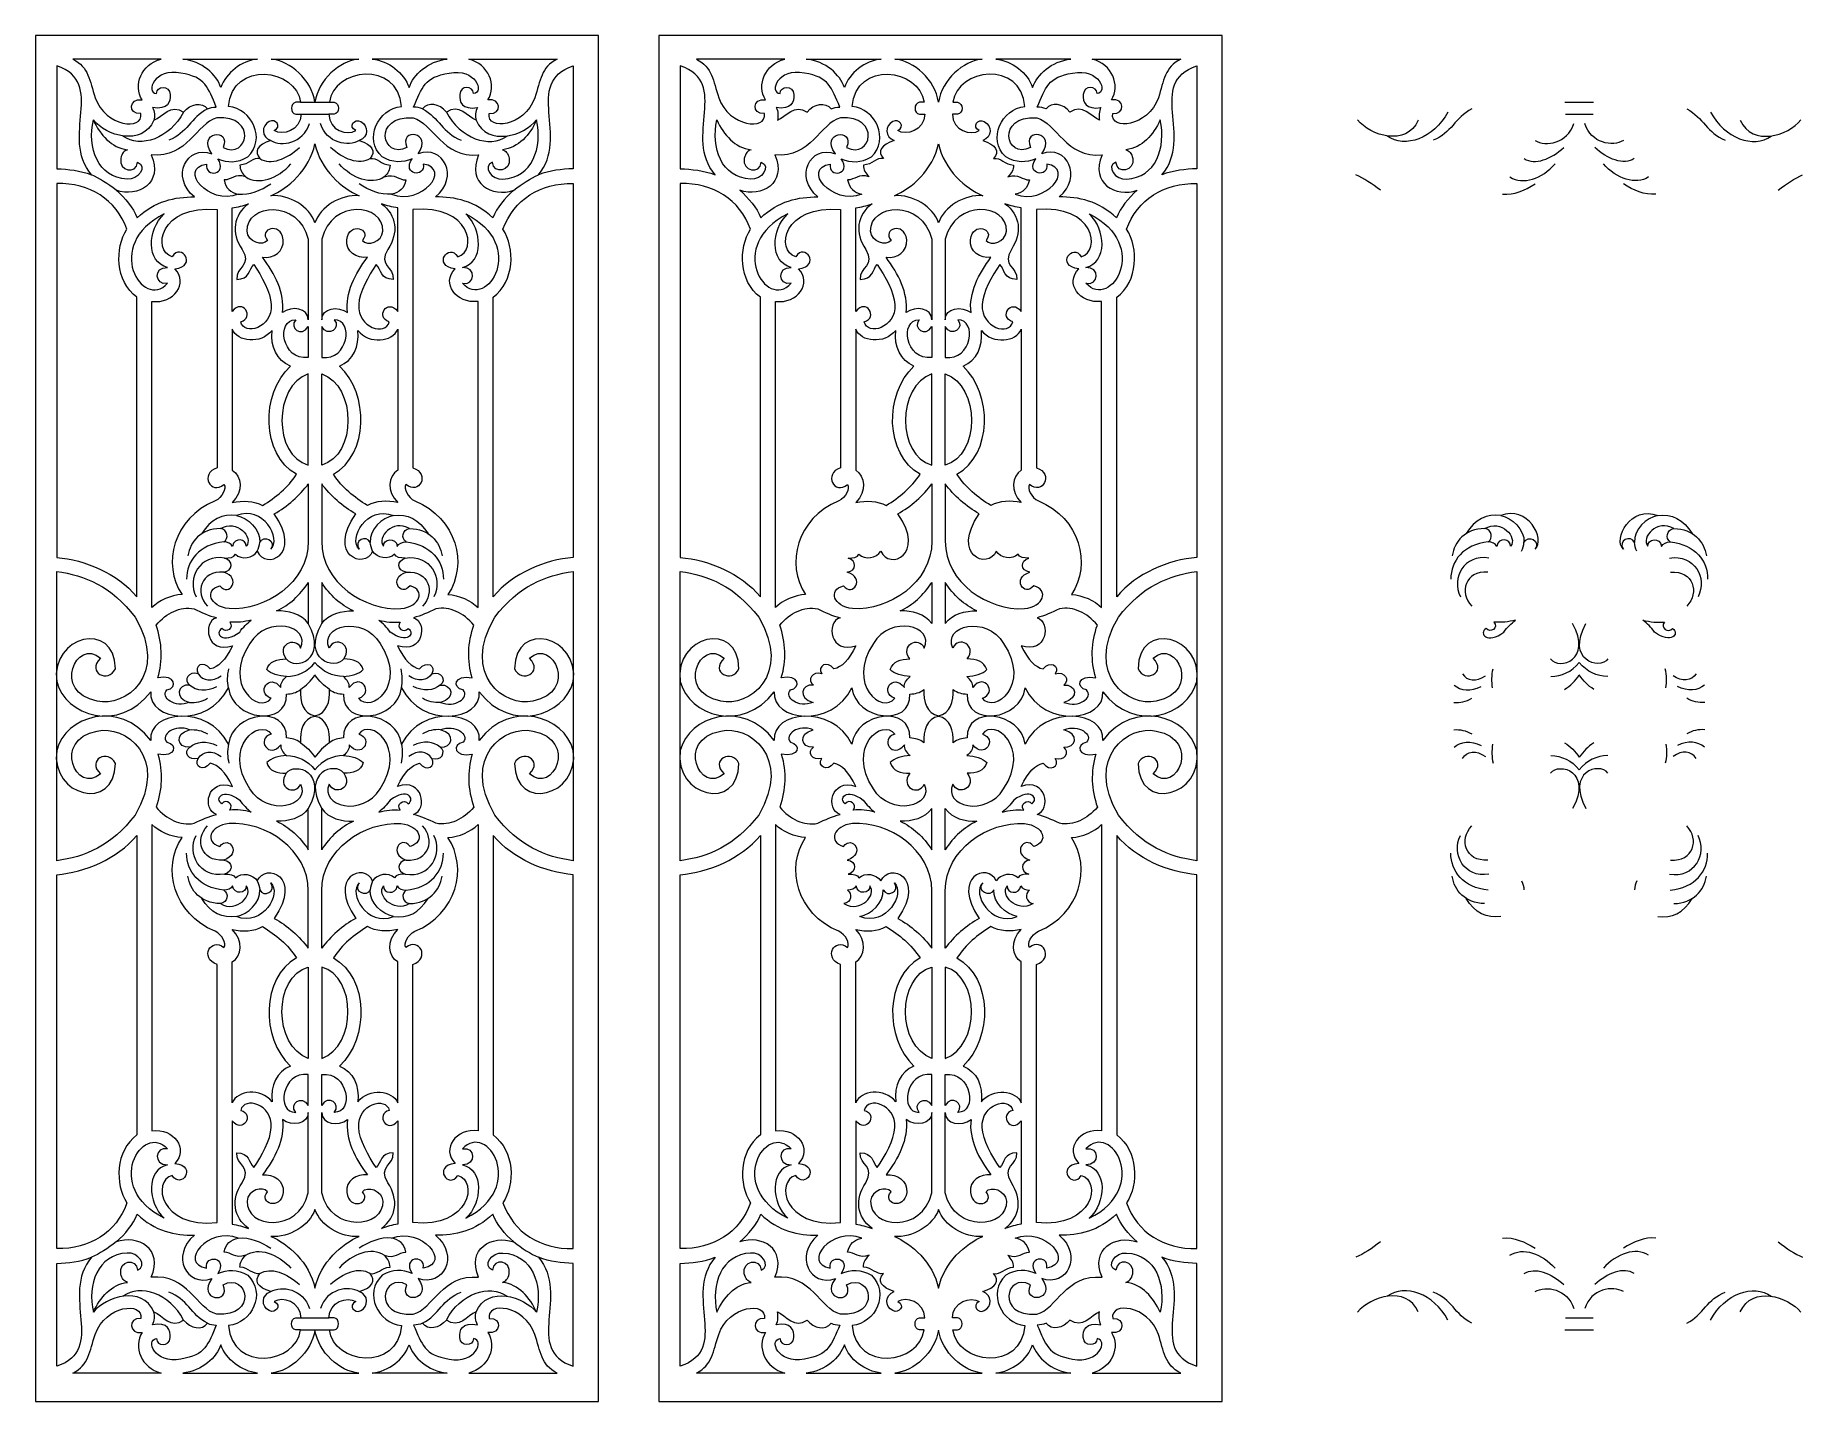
# Model space of a CAD drawing. Header units: centimetres. Extents: x -9.7 to 9.8, y -4.4 to 10.6.
import ezdxf

# ---------------------------------------------------------------- set-up
doc = ezdxf.new("R2010")
doc.units = ezdxf.units.CM
doc.header["$MEASUREMENT"] = 0
doc.layers.add('layer 1', color=7, linetype='Continuous')

msp = doc.modelspace()

# ---------------------------------------------------------------- linework, layer by layer
at = {"layer": 'layer 1', "color": 177, "lineweight": 9}
for points, knots in [([(-9.68973, 10.63296), (-9.68973, 10.63296), (-3.47913, 10.63296), (-3.47913, 10.63296), (-3.47913, 10.63296), (-3.47913, 10.63296), (-3.47913, -4.4369), (-3.47913, -4.4369), (-3.47913, -4.4369), (-3.47913, -4.4369), (-9.68973, -4.4369), (-9.68973, -4.4369), (-9.68973, -4.4369), (-9.68973, -4.4369), (-9.68973, 10.63296), (-9.68973, 10.63296)], [0, 0, 0, 0, 0.2, 0.2, 0.2, 0.2, 0.4, 0.4, 0.4, 0.4, 0.6, 0.6, 0.6, 0.6, 1, 1, 1, 1]), ([(6.42532, 4.996), (6.43823, 5.10453), (6.58454, 5.07841), (6.57593, 4.99858), (6.57593, 4.99858), (6.65678, 5.09264), (6.47537, 5.30227), (6.2903, 5.19333), (6.2903, 5.19333), (6.37166, 5.18209), (6.38637, 5.08081), (6.32924, 5.04534), (6.32924, 5.04534), (6.36732, 5.04532), (6.41321, 5.02975), (6.42532, 4.996)], [0, 0, 0, 0, 0.2, 0.2, 0.2, 0.2, 0.4, 0.4, 0.4, 0.4, 0.6, 0.6, 0.6, 0.6, 1, 1, 1, 1]), ([(6.72394, 5.04014), (6.73174, 5.18252), (6.59411, 5.31149), (6.46687, 5.33616), (6.46687, 5.33616), (6.76206, 5.45209), (6.96829, 5.07859), (6.84599, 4.96483), (6.84599, 4.96483), (6.91479, 5.05962), (6.76332, 5.1306), (6.72394, 5.04014)], [0, 0, 0, 0, 0.25, 0.25, 0.25, 0.25, 0.5, 0.5, 0.5, 0.5, 1, 1, 1, 1]), ([(7.94246, 5.04014), (7.93466, 5.18252), (8.07228, 5.31149), (8.19952, 5.33616), (8.19952, 5.33616), (7.90434, 5.45209), (7.69812, 5.07859), (7.82042, 4.96483), (7.82042, 4.96483), (7.7516, 5.05962), (7.90308, 5.1306), (7.94246, 5.04014)], [0, 0, 0, 0, 0.25, 0.25, 0.25, 0.25, 0.5, 0.5, 0.5, 0.5, 1, 1, 1, 1]), ([(8.24108, 4.996), (8.22816, 5.10453), (8.08185, 5.07841), (8.09047, 4.99858), (8.09047, 4.99858), (8.00963, 5.09264), (8.19102, 5.30227), (8.3761, 5.19333), (8.3761, 5.19333), (8.29474, 5.18209), (8.28003, 5.08081), (8.33715, 5.04534), (8.33715, 5.04534), (8.29908, 5.04532), (8.2532, 5.02975), (8.24108, 4.996)], [0, 0, 0, 0, 0.2, 0.2, 0.2, 0.2, 0.4, 0.4, 0.4, 0.4, 0.6, 0.6, 0.6, 0.6, 1, 1, 1, 1]), ([(6.39308, 4.16194), (6.47235, 4.1555), (6.55161, 4.16244), (6.63087, 4.18274), (6.63087, 4.18274), (6.58212, 4.14625), (6.54104, 4.10353), (6.50306, 4.05196), (6.50306, 4.05196), (6.31623, 3.90929), (6.22175, 4.03709), (6.30561, 4.09141), (6.30561, 4.09141), (6.35072, 4.03215), (6.44626, 4.09963), (6.39308, 4.16194)], [0, 0, 0, 0, 0.2, 0.2, 0.2, 0.2, 0.4, 0.4, 0.4, 0.4, 0.6, 0.6, 0.6, 0.6, 1, 1, 1, 1]), ([(8.27331, 4.16194), (8.19405, 4.1555), (8.1148, 4.16244), (8.03554, 4.18274), (8.03554, 4.18274), (8.08428, 4.14625), (8.12537, 4.10353), (8.16333, 4.05196), (8.16333, 4.05196), (8.35017, 3.90929), (8.44464, 4.03709), (8.36078, 4.09141), (8.36078, 4.09141), (8.31568, 4.03215), (8.22014, 4.09963), (8.27331, 4.16194)], [0, 0, 0, 0, 0.2, 0.2, 0.2, 0.2, 0.4, 0.4, 0.4, 0.4, 0.6, 0.6, 0.6, 0.6, 1, 1, 1, 1])]:
    msp.add_open_spline(points, degree=3, knots=knots, dxfattribs=at)
at = {"layer": 'layer 1', "color": 242, "lineweight": 9}
for points, knots in [([(-2.81455, 10.63296), (-2.81455, 10.63296), (3.39605, 10.63296), (3.39605, 10.63296), (3.39605, 10.63296), (3.39605, 10.63296), (3.39605, -4.4369), (3.39605, -4.4369), (3.39605, -4.4369), (3.39605, -4.4369), (-2.81455, -4.4369), (-2.81455, -4.4369), (-2.81455, -4.4369), (-2.81455, -4.4369), (-2.81455, 10.63296), (-2.81455, 10.63296)], [0, 0, 0, 0, 0.2, 0.2, 0.2, 0.2, 0.4, 0.4, 0.4, 0.4, 0.6, 0.6, 0.6, 0.6, 1, 1, 1, 1]), ([(-9.03044, 9.94488), (-9.09275, 10.13184), (-9.09889, 10.28257), (-9.27642, 10.37082), (-9.27642, 10.37082), (-8.95316, 10.37082), (-8.62462, 10.37082), (-8.30137, 10.37082), (-8.30137, 10.37082), (-8.52251, 10.31523), (-8.61309, 10.08078), (-8.51334, 9.92179), (-8.51334, 9.92179), (-8.65867, 9.94714), (-8.67304, 9.75782), (-8.52659, 9.77077), (-8.52659, 9.77077), (-8.49699, 9.57839), (-8.91683, 9.62091), (-9.03044, 9.94488)], [0, 0, 0, 0, 0.16666667, 0.16666667, 0.16666667, 0.16666667, 0.33333333, 0.33333333, 0.33333333, 0.33333333, 0.5, 0.5, 0.5, 0.5, 0.66666667, 0.66666667, 0.66666667, 0.66666667, 1, 1, 1, 1]), ([(-7.80113, 9.21326), (-8.11793, 9.15995), (-7.78304, 8.7534), (-7.45189, 8.88148), (-7.45189, 8.88148), (-7.53921, 8.90088), (-7.58867, 8.94454), (-7.60905, 9.03864), (-7.60905, 9.03864), (-7.52368, 9.03574), (-7.49651, 9.11431), (-7.3704, 9.07066), (-7.3704, 9.07066), (-7.41211, 9.11625), (-7.43345, 9.1473), (-7.43442, 9.20162), (-7.43442, 9.20162), (-7.3345, 9.20551), (-7.29279, 9.29087), (-7.21323, 9.27438), (-7.21323, 9.27438), (-7.28503, 9.34909), (-7.23943, 9.42961), (-7.09391, 9.47228), (-7.09391, 9.47228), (-7.19966, 9.50916), (-7.19966, 9.63722), (-7.11138, 9.68184), (-7.11138, 9.68184), (-7.04346, 9.72018), (-6.96681, 9.6251), (-7.05608, 9.58289), (-7.05608, 9.58289), (-6.96513, 9.52444), (-6.76285, 9.58118), (-6.75922, 9.76334), (-6.75922, 9.76334), (-6.77862, 9.76334), (-6.79802, 9.76334), (-6.81741, 9.76334), (-6.81741, 9.76334), (-6.88001, 9.77061), (-6.88388, 9.88509), (-6.81741, 9.8943), (-6.81741, 9.8943), (-6.79996, 9.8943), (-6.78249, 9.8943), (-6.76502, 9.8943), (-6.76502, 9.8943), (-6.81356, 10.27065), (-7.51747, 10.36242), (-7.55958, 9.84755), (-7.55958, 9.84755), (-7.30104, 9.82306), (-7.14096, 9.48806), (-7.34711, 9.29185), (-7.34711, 9.29185), (-7.46111, 9.22394), (-7.57268, 9.22587), (-7.6789, 9.27147), (-7.6789, 9.27147), (-7.55716, 9.09343), (-7.82589, 9.05462), (-7.80113, 9.21326)], [0, 0, 0, 0, 0.05882353, 0.05882353, 0.05882353, 0.05882353, 0.11764706, 0.11764706, 0.11764706, 0.11764706, 0.17647059, 0.17647059, 0.17647059, 0.17647059, 0.23529412, 0.23529412, 0.23529412, 0.23529412, 0.29411765, 0.29411765, 0.29411765, 0.29411765, 0.35294118, 0.35294118, 0.35294118, 0.35294118, 0.41176471, 0.41176471, 0.41176471, 0.41176471, 0.47058824, 0.47058824, 0.47058824, 0.47058824, 0.52941176, 0.52941176, 0.52941176, 0.52941176, 0.58823529, 0.58823529, 0.58823529, 0.58823529, 0.64705882, 0.64705882, 0.64705882, 0.64705882, 0.70588235, 0.70588235, 0.70588235, 0.70588235, 0.76470588, 0.76470588, 0.76470588, 0.76470588, 0.82352941, 0.82352941, 0.82352941, 0.82352941, 0.88235294, 0.88235294, 0.88235294, 0.88235294, 1, 1, 1, 1]), ([(-8.06496, 10.37082), (-7.84832, 10.3476), (-7.6937, 10.19785), (-7.64365, 10.05874), (-7.64365, 10.05874), (-7.58881, 10.22157), (-7.41803, 10.34997), (-7.23869, 10.37082), (-7.23869, 10.37082), (-7.49649, 10.37082), (-7.80718, 10.37082), (-8.06496, 10.37082)], [0, 0, 0, 0, 0.25, 0.25, 0.25, 0.25, 0.5, 0.5, 0.5, 0.5, 1, 1, 1, 1]), ([(-7.08875, 10.37082), (-6.87758, 10.35156), (-6.6457, 10.14298), (-6.60652, 9.89655), (-6.60652, 9.89655), (-6.56734, 10.14298), (-6.33546, 10.35156), (-6.1243, 10.37082), (-6.1243, 10.37082), (-6.44578, 10.37082), (-6.76726, 10.37082), (-7.08875, 10.37082)], [0, 0, 0, 0, 0.25, 0.25, 0.25, 0.25, 0.5, 0.5, 0.5, 0.5, 1, 1, 1, 1]), ([(-5.41192, 9.21326), (-5.09511, 9.15995), (-5.43001, 8.7534), (-5.76115, 8.88148), (-5.76115, 8.88148), (-5.67385, 8.90088), (-5.62436, 8.94454), (-5.60399, 9.03864), (-5.60399, 9.03864), (-5.68937, 9.03574), (-5.71653, 9.11431), (-5.84265, 9.07066), (-5.84265, 9.07066), (-5.80092, 9.11625), (-5.77958, 9.1473), (-5.77862, 9.20162), (-5.77862, 9.20162), (-5.87854, 9.20551), (-5.92027, 9.29087), (-5.99981, 9.27438), (-5.99981, 9.27438), (-5.92802, 9.34909), (-5.97362, 9.42961), (-6.11914, 9.47228), (-6.11914, 9.47228), (-6.01338, 9.50916), (-6.01338, 9.63722), (-6.10168, 9.68184), (-6.10168, 9.68184), (-6.16959, 9.72018), (-6.24624, 9.6251), (-6.15697, 9.58289), (-6.15697, 9.58289), (-6.24791, 9.52444), (-6.4502, 9.58118), (-6.45384, 9.76334), (-6.45384, 9.76334), (-6.43442, 9.76334), (-6.41502, 9.76334), (-6.39562, 9.76334), (-6.39562, 9.76334), (-6.33303, 9.77061), (-6.32916, 9.88509), (-6.39562, 9.8943), (-6.39562, 9.8943), (-6.41309, 9.8943), (-6.43055, 9.8943), (-6.44801, 9.8943), (-6.44801, 9.8943), (-6.39949, 10.27065), (-5.69556, 10.36242), (-5.65347, 9.84755), (-5.65347, 9.84755), (-5.91201, 9.82306), (-6.07208, 9.48806), (-5.86593, 9.29185), (-5.86593, 9.29185), (-5.75194, 9.22394), (-5.64037, 9.22587), (-5.53415, 9.27147), (-5.53415, 9.27147), (-5.65588, 9.09343), (-5.38716, 9.05462), (-5.41192, 9.21326)], [0, 0, 0, 0, 0.05882353, 0.05882353, 0.05882353, 0.05882353, 0.11764706, 0.11764706, 0.11764706, 0.11764706, 0.17647059, 0.17647059, 0.17647059, 0.17647059, 0.23529412, 0.23529412, 0.23529412, 0.23529412, 0.29411765, 0.29411765, 0.29411765, 0.29411765, 0.35294118, 0.35294118, 0.35294118, 0.35294118, 0.41176471, 0.41176471, 0.41176471, 0.41176471, 0.47058824, 0.47058824, 0.47058824, 0.47058824, 0.52941176, 0.52941176, 0.52941176, 0.52941176, 0.58823529, 0.58823529, 0.58823529, 0.58823529, 0.64705882, 0.64705882, 0.64705882, 0.64705882, 0.70588235, 0.70588235, 0.70588235, 0.70588235, 0.76470588, 0.76470588, 0.76470588, 0.76470588, 0.82352941, 0.82352941, 0.82352941, 0.82352941, 0.88235294, 0.88235294, 0.88235294, 0.88235294, 1, 1, 1, 1]), ([(-5.14807, 10.37082), (-5.36471, 10.3476), (-5.51934, 10.19785), (-5.56939, 10.05874), (-5.56939, 10.05874), (-5.62423, 10.22157), (-5.79503, 10.34997), (-5.97436, 10.37082), (-5.97436, 10.37082), (-5.71657, 10.37082), (-5.40587, 10.37082), (-5.14807, 10.37082)], [0, 0, 0, 0, 0.25, 0.25, 0.25, 0.25, 0.5, 0.5, 0.5, 0.5, 1, 1, 1, 1]), ([(-4.18261, 9.94488), (-4.12028, 10.13184), (-4.11416, 10.28257), (-3.93663, 10.37082), (-3.93663, 10.37082), (-4.25989, 10.37082), (-4.58842, 10.37082), (-4.91168, 10.37082), (-4.91168, 10.37082), (-4.69053, 10.31523), (-4.59995, 10.08078), (-4.69971, 9.92179), (-4.69971, 9.92179), (-4.55437, 9.94714), (-4.54, 9.75782), (-4.68646, 9.77077), (-4.68646, 9.77077), (-4.71604, 9.57839), (-4.2962, 9.62091), (-4.18261, 9.94488)], [0, 0, 0, 0, 0.16666667, 0.16666667, 0.16666667, 0.16666667, 0.33333333, 0.33333333, 0.33333333, 0.33333333, 0.5, 0.5, 0.5, 0.5, 0.66666667, 0.66666667, 0.66666667, 0.66666667, 1, 1, 1, 1]), ([(-2.15526, 9.94488), (-2.21758, 10.13184), (-2.22371, 10.28257), (-2.40124, 10.37082), (-2.40124, 10.37082), (-2.07798, 10.37082), (-1.74944, 10.37082), (-1.42619, 10.37082), (-1.42619, 10.37082), (-1.64733, 10.31523), (-1.73792, 10.08078), (-1.63816, 9.92179), (-1.63816, 9.92179), (-1.7835, 9.94714), (-1.79787, 9.75782), (-1.65141, 9.77077), (-1.65141, 9.77077), (-1.62182, 9.57839), (-2.04166, 9.62091), (-2.15526, 9.94488)], [0, 0, 0, 0, 0.16666667, 0.16666667, 0.16666667, 0.16666667, 0.33333333, 0.33333333, 0.33333333, 0.33333333, 0.5, 0.5, 0.5, 0.5, 0.66666667, 0.66666667, 0.66666667, 0.66666667, 1, 1, 1, 1]), ([(-0.92595, 9.21326), (-1.24275, 9.15995), (-0.90786, 8.7534), (-0.57672, 8.88148), (-0.57672, 8.88148), (-0.66403, 8.90088), (-0.71349, 8.94454), (-0.73387, 9.03864), (-0.73387, 9.03864), (-0.6485, 9.03574), (-0.62134, 9.11431), (-0.49522, 9.07066), (-0.49522, 9.07066), (-0.53693, 9.11625), (-0.55827, 9.1473), (-0.55925, 9.20162), (-0.55925, 9.20162), (-0.45932, 9.20551), (-0.41761, 9.29087), (-0.33805, 9.27438), (-0.33805, 9.27438), (-0.40985, 9.34909), (-0.36425, 9.42961), (-0.21873, 9.47228), (-0.21873, 9.47228), (-0.32448, 9.50916), (-0.32448, 9.63722), (-0.2362, 9.68184), (-0.2362, 9.68184), (-0.16828, 9.72018), (-0.09164, 9.6251), (-0.1809, 9.58289), (-0.1809, 9.58289), (-0.08996, 9.52444), (0.11233, 9.58118), (0.11596, 9.76334), (0.11596, 9.76334), (0.09656, 9.76334), (0.07716, 9.76334), (0.05776, 9.76334), (0.05776, 9.76334), (-0.00483, 9.77061), (-0.00871, 9.88509), (0.05776, 9.8943), (0.05776, 9.8943), (0.07521, 9.8943), (0.09268, 9.8943), (0.11016, 9.8943), (0.11016, 9.8943), (0.06162, 10.27065), (-0.64229, 10.36242), (-0.6844, 9.84755), (-0.6844, 9.84755), (-0.42586, 9.82306), (-0.26578, 9.48806), (-0.47194, 9.29185), (-0.47194, 9.29185), (-0.58593, 9.22394), (-0.6975, 9.22587), (-0.80372, 9.27147), (-0.80372, 9.27147), (-0.68198, 9.09343), (-0.95071, 9.05462), (-0.92595, 9.21326)], [0, 0, 0, 0, 0.05882353, 0.05882353, 0.05882353, 0.05882353, 0.11764706, 0.11764706, 0.11764706, 0.11764706, 0.17647059, 0.17647059, 0.17647059, 0.17647059, 0.23529412, 0.23529412, 0.23529412, 0.23529412, 0.29411765, 0.29411765, 0.29411765, 0.29411765, 0.35294118, 0.35294118, 0.35294118, 0.35294118, 0.41176471, 0.41176471, 0.41176471, 0.41176471, 0.47058824, 0.47058824, 0.47058824, 0.47058824, 0.52941176, 0.52941176, 0.52941176, 0.52941176, 0.58823529, 0.58823529, 0.58823529, 0.58823529, 0.64705882, 0.64705882, 0.64705882, 0.64705882, 0.70588235, 0.70588235, 0.70588235, 0.70588235, 0.76470588, 0.76470588, 0.76470588, 0.76470588, 0.82352941, 0.82352941, 0.82352941, 0.82352941, 0.88235294, 0.88235294, 0.88235294, 0.88235294, 1, 1, 1, 1]), ([(-1.18978, 10.37082), (-0.97314, 10.3476), (-0.81852, 10.19785), (-0.76847, 10.05874), (-0.76847, 10.05874), (-0.71363, 10.22157), (-0.54285, 10.34997), (-0.36351, 10.37082), (-0.36351, 10.37082), (-0.62131, 10.37082), (-0.932, 10.37082), (-1.18978, 10.37082)], [0, 0, 0, 0, 0.25, 0.25, 0.25, 0.25, 0.5, 0.5, 0.5, 0.5, 1, 1, 1, 1]), ([(-0.21357, 10.37082), (-0.0024, 10.35156), (0.22948, 10.14298), (0.26866, 9.89655), (0.26866, 9.89655), (0.30784, 10.14298), (0.53972, 10.35156), (0.75088, 10.37082), (0.75088, 10.37082), (0.42939, 10.37082), (0.10792, 10.37082), (-0.21357, 10.37082)], [0, 0, 0, 0, 0.25, 0.25, 0.25, 0.25, 0.5, 0.5, 0.5, 0.5, 1, 1, 1, 1]), ([(1.46326, 9.21326), (1.78006, 9.15995), (1.44517, 8.7534), (1.11403, 8.88148), (1.11403, 8.88148), (1.20133, 8.90088), (1.25082, 8.94454), (1.27119, 9.03864), (1.27119, 9.03864), (1.18581, 9.03574), (1.15865, 9.11431), (1.03253, 9.07066), (1.03253, 9.07066), (1.07425, 9.11625), (1.0956, 9.1473), (1.09656, 9.20162), (1.09656, 9.20162), (0.99664, 9.20551), (0.95491, 9.29087), (0.87537, 9.27438), (0.87537, 9.27438), (0.94716, 9.34909), (0.90156, 9.42961), (0.75604, 9.47228), (0.75604, 9.47228), (0.86179, 9.50916), (0.86179, 9.63722), (0.7735, 9.68184), (0.7735, 9.68184), (0.70559, 9.72018), (0.62894, 9.6251), (0.71821, 9.58289), (0.71821, 9.58289), (0.62727, 9.52444), (0.42498, 9.58118), (0.42134, 9.76334), (0.42134, 9.76334), (0.44075, 9.76334), (0.46015, 9.76334), (0.47956, 9.76334), (0.47956, 9.76334), (0.54214, 9.77061), (0.54602, 9.88509), (0.47956, 9.8943), (0.47956, 9.8943), (0.46209, 9.8943), (0.44463, 9.8943), (0.42717, 9.8943), (0.42717, 9.8943), (0.47569, 10.27065), (1.17961, 10.36242), (1.2217, 9.84755), (1.2217, 9.84755), (0.96317, 9.82306), (0.80309, 9.48806), (1.00925, 9.29185), (1.00925, 9.29185), (1.12324, 9.22394), (1.23481, 9.22587), (1.34103, 9.27147), (1.34103, 9.27147), (1.2193, 9.09343), (1.48802, 9.05462), (1.46326, 9.21326)], [0, 0, 0, 0, 0.05882353, 0.05882353, 0.05882353, 0.05882353, 0.11764706, 0.11764706, 0.11764706, 0.11764706, 0.17647059, 0.17647059, 0.17647059, 0.17647059, 0.23529412, 0.23529412, 0.23529412, 0.23529412, 0.29411765, 0.29411765, 0.29411765, 0.29411765, 0.35294118, 0.35294118, 0.35294118, 0.35294118, 0.41176471, 0.41176471, 0.41176471, 0.41176471, 0.47058824, 0.47058824, 0.47058824, 0.47058824, 0.52941176, 0.52941176, 0.52941176, 0.52941176, 0.58823529, 0.58823529, 0.58823529, 0.58823529, 0.64705882, 0.64705882, 0.64705882, 0.64705882, 0.70588235, 0.70588235, 0.70588235, 0.70588235, 0.76470588, 0.76470588, 0.76470588, 0.76470588, 0.82352941, 0.82352941, 0.82352941, 0.82352941, 0.88235294, 0.88235294, 0.88235294, 0.88235294, 1, 1, 1, 1]), ([(1.72711, 10.37082), (1.51047, 10.3476), (1.35584, 10.19785), (1.30579, 10.05874), (1.30579, 10.05874), (1.25094, 10.22157), (1.08015, 10.34997), (0.90082, 10.37082), (0.90082, 10.37082), (1.15861, 10.37082), (1.46931, 10.37082), (1.72711, 10.37082)], [0, 0, 0, 0, 0.25, 0.25, 0.25, 0.25, 0.5, 0.5, 0.5, 0.5, 1, 1, 1, 1]), ([(2.69256, 9.94488), (2.7549, 10.13184), (2.76102, 10.28257), (2.93854, 10.37082), (2.93854, 10.37082), (2.61529, 10.37082), (2.28676, 10.37082), (1.9635, 10.37082), (1.9635, 10.37082), (2.18464, 10.31523), (2.27523, 10.08078), (2.17547, 9.92179), (2.17547, 9.92179), (2.32081, 9.94714), (2.33518, 9.75782), (2.18871, 9.77077), (2.18871, 9.77077), (2.15914, 9.57839), (2.57898, 9.62091), (2.69256, 9.94488)], [0, 0, 0, 0, 0.16666667, 0.16666667, 0.16666667, 0.16666667, 0.33333333, 0.33333333, 0.33333333, 0.33333333, 0.5, 0.5, 0.5, 0.5, 0.66666667, 0.66666667, 0.66666667, 0.66666667, 1, 1, 1, 1]), ([(-9.06972, 9.09382), (-9.19792, 9.144), (-9.32612, 9.1569), (-9.45434, 9.16172), (-9.45434, 9.16172), (-9.45434, 9.54651), (-9.45434, 9.91184), (-9.45434, 10.29665), (-9.45434, 10.29665), (-8.89835, 10.10635), (-9.42477, 9.51744), (-9.06972, 9.09382)], [0, 0, 0, 0, 0.25, 0.25, 0.25, 0.25, 0.5, 0.5, 0.5, 0.5, 1, 1, 1, 1]), ([(-8.20282, 9.98024), (-8.20695, 10.08528), (-8.35556, 10.07662), (-8.35433, 9.9908), (-8.35433, 9.9908), (-8.47953, 10.00305), (-8.38051, 10.27296), (-8.08476, 10.21737), (-8.08476, 10.21737), (-7.8128, 10.17298), (-7.7862, 10.05396), (-7.69462, 9.84248), (-7.69462, 9.84248), (-7.73297, 9.8393), (-7.76024, 9.83547), (-7.79178, 9.82204), (-7.79178, 9.82204), (-7.85307, 9.9008), (-7.9801, 9.8819), (-8.05516, 9.78624), (-8.05516, 9.78624), (-8.19494, 9.88596), (-8.2887, 9.73509), (-8.38246, 9.69674), (-8.38246, 9.69674), (-8.37308, 9.73764), (-8.37308, 9.79646), (-8.39779, 9.83737), (-8.39779, 9.83737), (-8.22984, 9.80701), (-8.1942, 9.89962), (-8.20282, 9.98024)], [0, 0, 0, 0, 0.11111111, 0.11111111, 0.11111111, 0.11111111, 0.22222222, 0.22222222, 0.22222222, 0.22222222, 0.33333333, 0.33333333, 0.33333333, 0.33333333, 0.44444444, 0.44444444, 0.44444444, 0.44444444, 0.55555556, 0.55555556, 0.55555556, 0.55555556, 0.66666667, 0.66666667, 0.66666667, 0.66666667, 0.77777778, 0.77777778, 0.77777778, 0.77777778, 1, 1, 1, 1]), ([(-5.01023, 9.98024), (-5.00609, 10.08528), (-4.85749, 10.07662), (-4.85871, 9.9908), (-4.85871, 9.9908), (-4.73352, 10.00305), (-4.83255, 10.27296), (-5.12828, 10.21737), (-5.12828, 10.21737), (-5.40025, 10.17298), (-5.42684, 10.05396), (-5.51843, 9.84248), (-5.51843, 9.84248), (-5.48007, 9.8393), (-5.4528, 9.83547), (-5.42126, 9.82204), (-5.42126, 9.82204), (-5.35998, 9.9008), (-5.23294, 9.8819), (-5.15789, 9.78624), (-5.15789, 9.78624), (-5.0181, 9.88596), (-4.92434, 9.73509), (-4.83059, 9.69674), (-4.83059, 9.69674), (-4.83996, 9.73764), (-4.83996, 9.79646), (-4.81525, 9.83737), (-4.81525, 9.83737), (-4.98321, 9.80701), (-5.01884, 9.89962), (-5.01023, 9.98024)], [0, 0, 0, 0, 0.11111111, 0.11111111, 0.11111111, 0.11111111, 0.22222222, 0.22222222, 0.22222222, 0.22222222, 0.33333333, 0.33333333, 0.33333333, 0.33333333, 0.44444444, 0.44444444, 0.44444444, 0.44444444, 0.55555556, 0.55555556, 0.55555556, 0.55555556, 0.66666667, 0.66666667, 0.66666667, 0.66666667, 0.77777778, 0.77777778, 0.77777778, 0.77777778, 1, 1, 1, 1]), ([(-4.14332, 9.09382), (-4.01512, 9.144), (-3.88691, 9.1569), (-3.75871, 9.16172), (-3.75871, 9.16172), (-3.75871, 9.54651), (-3.75871, 9.91184), (-3.75871, 10.29665), (-3.75871, 10.29665), (-4.3147, 10.10635), (-3.78827, 9.51744), (-4.14332, 9.09382)], [0, 0, 0, 0, 0.25, 0.25, 0.25, 0.25, 0.5, 0.5, 0.5, 0.5, 1, 1, 1, 1]), ([(-2.19455, 9.09382), (-2.32275, 9.144), (-2.45094, 9.1569), (-2.57916, 9.16172), (-2.57916, 9.16172), (-2.57916, 9.54651), (-2.57916, 9.91184), (-2.57916, 10.29665), (-2.57916, 10.29665), (-2.02317, 10.10635), (-2.5496, 9.51744), (-2.19455, 9.09382)], [0, 0, 0, 0, 0.25, 0.25, 0.25, 0.25, 0.5, 0.5, 0.5, 0.5, 1, 1, 1, 1]), ([(-1.32764, 9.98024), (-1.33177, 10.08528), (-1.48038, 10.07662), (-1.47916, 9.9908), (-1.47916, 9.9908), (-1.60435, 10.00305), (-1.50533, 10.27296), (-1.20959, 10.21737), (-1.20959, 10.21737), (-0.93762, 10.17298), (-0.91102, 10.05396), (-0.81944, 9.84248), (-0.81944, 9.84248), (-0.85779, 9.8393), (-0.88506, 9.83547), (-0.91661, 9.82204), (-0.91661, 9.82204), (-0.97789, 9.9008), (-1.10493, 9.8819), (-1.17998, 9.78624), (-1.17998, 9.78624), (-1.31976, 9.88596), (-1.41352, 9.73509), (-1.50729, 9.69674), (-1.50729, 9.69674), (-1.4979, 9.73764), (-1.4979, 9.79646), (-1.52262, 9.83737), (-1.52262, 9.83737), (-1.35466, 9.80701), (-1.31902, 9.89962), (-1.32764, 9.98024)], [0, 0, 0, 0, 0.11111111, 0.11111111, 0.11111111, 0.11111111, 0.22222222, 0.22222222, 0.22222222, 0.22222222, 0.33333333, 0.33333333, 0.33333333, 0.33333333, 0.44444444, 0.44444444, 0.44444444, 0.44444444, 0.55555556, 0.55555556, 0.55555556, 0.55555556, 0.66666667, 0.66666667, 0.66666667, 0.66666667, 0.77777778, 0.77777778, 0.77777778, 0.77777778, 1, 1, 1, 1]), ([(1.86495, 9.98024), (1.86909, 10.08528), (2.01769, 10.07662), (2.01647, 9.9908), (2.01647, 9.9908), (2.14166, 10.00305), (2.04263, 10.27296), (1.7469, 10.21737), (1.7469, 10.21737), (1.47493, 10.17298), (1.44834, 10.05396), (1.35675, 9.84248), (1.35675, 9.84248), (1.3951, 9.8393), (1.42238, 9.83547), (1.45392, 9.82204), (1.45392, 9.82204), (1.5152, 9.9008), (1.64224, 9.8819), (1.71729, 9.78624), (1.71729, 9.78624), (1.85708, 9.88596), (1.95084, 9.73509), (2.04459, 9.69674), (2.04459, 9.69674), (2.03521, 9.73764), (2.03521, 9.79646), (2.05993, 9.83737), (2.05993, 9.83737), (1.89197, 9.80701), (1.85633, 9.89962), (1.86495, 9.98024)], [0, 0, 0, 0, 0.11111111, 0.11111111, 0.11111111, 0.11111111, 0.22222222, 0.22222222, 0.22222222, 0.22222222, 0.33333333, 0.33333333, 0.33333333, 0.33333333, 0.44444444, 0.44444444, 0.44444444, 0.44444444, 0.55555556, 0.55555556, 0.55555556, 0.55555556, 0.66666667, 0.66666667, 0.66666667, 0.66666667, 0.77777778, 0.77777778, 0.77777778, 0.77777778, 1, 1, 1, 1]), ([(2.73186, 9.09382), (2.86006, 9.144), (2.98826, 9.1569), (3.11646, 9.16172), (3.11646, 9.16172), (3.11646, 9.54651), (3.11646, 9.91184), (3.11646, 10.29665), (3.11646, 10.29665), (2.56048, 10.10635), (3.08691, 9.51744), (2.73186, 9.09382)], [0, 0, 0, 0, 0.25, 0.25, 0.25, 0.25, 0.5, 0.5, 0.5, 0.5, 1, 1, 1, 1]), ([(-7.93603, 8.84993), (-8.14943, 8.85299), (-8.37497, 8.805), (-8.56734, 8.61935), (-8.56734, 8.61935), (-8.61078, 8.7335), (-8.69954, 8.83735), (-8.79791, 8.92403), (-8.79791, 8.92403), (-8.5591, 8.84169), (-8.27546, 9.00089), (-8.41089, 9.3138), (-8.41089, 9.3138), (-8.00831, 9.2772), (-7.91315, 9.66332), (-7.68899, 9.72279), (-7.68899, 9.72279), (-7.23569, 9.75309), (-7.34564, 9.25797), (-7.62036, 9.39615), (-7.62036, 9.39615), (-7.52438, 9.61899), (-7.92009, 9.56835), (-7.74388, 9.32753), (-7.74388, 9.32753), (-8.02344, 9.4268), (-8.20279, 9.07364), (-7.93603, 8.84993)], [0, 0, 0, 0, 0.125, 0.125, 0.125, 0.125, 0.25, 0.25, 0.25, 0.25, 0.375, 0.375, 0.375, 0.375, 0.5, 0.5, 0.5, 0.5, 0.625, 0.625, 0.625, 0.625, 0.75, 0.75, 0.75, 0.75, 1, 1, 1, 1]), ([(-5.27702, 8.84993), (-5.06361, 8.85299), (-4.83808, 8.805), (-4.64571, 8.61935), (-4.64571, 8.61935), (-4.60225, 8.7335), (-4.51349, 8.83735), (-4.41514, 8.92403), (-4.41514, 8.92403), (-4.65393, 8.84169), (-4.93758, 9.00089), (-4.80216, 9.3138), (-4.80216, 9.3138), (-5.20474, 9.2772), (-5.29989, 9.66332), (-5.52405, 9.72279), (-5.52405, 9.72279), (-5.97734, 9.75309), (-5.86741, 9.25797), (-5.59268, 9.39615), (-5.59268, 9.39615), (-5.68867, 9.61899), (-5.29296, 9.56835), (-5.46917, 9.32753), (-5.46917, 9.32753), (-5.18959, 9.4268), (-5.01026, 9.07364), (-5.27702, 8.84993)], [0, 0, 0, 0, 0.125, 0.125, 0.125, 0.125, 0.25, 0.25, 0.25, 0.25, 0.375, 0.375, 0.375, 0.375, 0.5, 0.5, 0.5, 0.5, 0.625, 0.625, 0.625, 0.625, 0.75, 0.75, 0.75, 0.75, 1, 1, 1, 1]), ([(-1.06085, 8.84993), (-1.27426, 8.85299), (-1.49979, 8.805), (-1.69216, 8.61935), (-1.69216, 8.61935), (-1.73561, 8.7335), (-1.82436, 8.83735), (-1.92273, 8.92403), (-1.92273, 8.92403), (-1.68392, 8.84169), (-1.40029, 9.00089), (-1.53571, 9.3138), (-1.53571, 9.3138), (-1.13313, 9.2772), (-1.03797, 9.66332), (-0.81382, 9.72279), (-0.81382, 9.72279), (-0.36051, 9.75309), (-0.47047, 9.25797), (-0.74518, 9.39615), (-0.74518, 9.39615), (-0.6492, 9.61899), (-1.04491, 9.56835), (-0.8687, 9.32753), (-0.8687, 9.32753), (-1.14826, 9.4268), (-1.32761, 9.07364), (-1.06085, 8.84993)], [0, 0, 0, 0, 0.125, 0.125, 0.125, 0.125, 0.25, 0.25, 0.25, 0.25, 0.375, 0.375, 0.375, 0.375, 0.5, 0.5, 0.5, 0.5, 0.625, 0.625, 0.625, 0.625, 0.75, 0.75, 0.75, 0.75, 1, 1, 1, 1]), ([(1.59816, 8.84993), (1.81157, 8.85299), (2.0371, 8.805), (2.22947, 8.61935), (2.22947, 8.61935), (2.27293, 8.7335), (2.36169, 8.83735), (2.46003, 8.92403), (2.46003, 8.92403), (2.22125, 8.84169), (1.9376, 9.00089), (2.07302, 9.3138), (2.07302, 9.3138), (1.67044, 9.2772), (1.57528, 9.66332), (1.35113, 9.72279), (1.35113, 9.72279), (0.89784, 9.75309), (1.00777, 9.25797), (1.28249, 9.39615), (1.28249, 9.39615), (1.18651, 9.61899), (1.58222, 9.56835), (1.40601, 9.32753), (1.40601, 9.32753), (1.68558, 9.4268), (1.86492, 9.07364), (1.59816, 8.84993)], [0, 0, 0, 0, 0.125, 0.125, 0.125, 0.125, 0.25, 0.25, 0.25, 0.25, 0.375, 0.375, 0.375, 0.375, 0.5, 0.5, 0.5, 0.5, 0.625, 0.625, 0.625, 0.625, 0.75, 0.75, 0.75, 0.75, 1, 1, 1, 1]), ([(-9.05037, 9.6998), (-9.11843, 9.39652), (-9.00347, 9.06223), (-8.67806, 9.04756), (-8.67806, 9.04756), (-8.55781, 9.03217), (-8.44718, 9.18994), (-8.56262, 9.23516), (-8.56262, 9.23516), (-8.57281, 9.09299), (-8.7745, 9.1349), (-8.74831, 9.27556), (-8.74831, 9.27556), (-8.73436, 9.33329), (-8.71174, 9.35855), (-8.67229, 9.37079), (-8.67229, 9.37079), (-8.85339, 9.39292), (-8.97508, 9.53531), (-9.05037, 9.6998)], [0, 0, 0, 0, 0.16666667, 0.16666667, 0.16666667, 0.16666667, 0.33333333, 0.33333333, 0.33333333, 0.33333333, 0.5, 0.5, 0.5, 0.5, 0.66666667, 0.66666667, 0.66666667, 0.66666667, 1, 1, 1, 1]), ([(-4.16268, 9.6998), (-4.09462, 9.39652), (-4.20957, 9.06223), (-4.53498, 9.04756), (-4.53498, 9.04756), (-4.65523, 9.03217), (-4.76587, 9.18994), (-4.65041, 9.23516), (-4.65041, 9.23516), (-4.64023, 9.09299), (-4.43854, 9.1349), (-4.46472, 9.27556), (-4.46472, 9.27556), (-4.47869, 9.33329), (-4.50131, 9.35855), (-4.54076, 9.37079), (-4.54076, 9.37079), (-4.35966, 9.39292), (-4.23795, 9.53531), (-4.16268, 9.6998)], [0, 0, 0, 0, 0.16666667, 0.16666667, 0.16666667, 0.16666667, 0.33333333, 0.33333333, 0.33333333, 0.33333333, 0.5, 0.5, 0.5, 0.5, 0.66666667, 0.66666667, 0.66666667, 0.66666667, 1, 1, 1, 1]), ([(-2.1752, 9.6998), (-2.24326, 9.39652), (-2.12829, 9.06223), (-1.80288, 9.04756), (-1.80288, 9.04756), (-1.68264, 9.03217), (-1.572, 9.18994), (-1.68744, 9.23516), (-1.68744, 9.23516), (-1.69763, 9.09299), (-1.89932, 9.1349), (-1.87313, 9.27556), (-1.87313, 9.27556), (-1.85918, 9.33329), (-1.83656, 9.35855), (-1.79711, 9.37079), (-1.79711, 9.37079), (-1.97822, 9.39292), (-2.0999, 9.53531), (-2.1752, 9.6998)], [0, 0, 0, 0, 0.16666667, 0.16666667, 0.16666667, 0.16666667, 0.33333333, 0.33333333, 0.33333333, 0.33333333, 0.5, 0.5, 0.5, 0.5, 0.66666667, 0.66666667, 0.66666667, 0.66666667, 1, 1, 1, 1]), ([(2.7125, 9.6998), (2.78056, 9.39652), (2.66561, 9.06223), (2.3402, 9.04756), (2.3402, 9.04756), (2.21995, 9.03217), (2.10931, 9.18994), (2.22476, 9.23516), (2.22476, 9.23516), (2.23494, 9.09299), (2.43664, 9.1349), (2.41046, 9.27556), (2.41046, 9.27556), (2.39649, 9.33329), (2.37387, 9.35855), (2.33442, 9.37079), (2.33442, 9.37079), (2.51552, 9.39292), (2.63723, 9.53531), (2.7125, 9.6998)], [0, 0, 0, 0, 0.16666667, 0.16666667, 0.16666667, 0.16666667, 0.33333333, 0.33333333, 0.33333333, 0.33333333, 0.5, 0.5, 0.5, 0.5, 0.66666667, 0.66666667, 0.66666667, 0.66666667, 1, 1, 1, 1]), ([(-6.60652, 9.43575), (-6.66716, 9.14818), (-6.90665, 8.94409), (-7.09348, 8.86376), (-7.09348, 8.86376), (-6.89119, 8.88117), (-6.66577, 8.74369), (-6.60652, 8.56616), (-6.60652, 8.56616), (-6.54728, 8.74369), (-6.32185, 8.88117), (-6.11955, 8.86376), (-6.11955, 8.86376), (-6.30639, 8.94409), (-6.54587, 9.14818), (-6.60652, 9.43575)], [0, 0, 0, 0, 0.2, 0.2, 0.2, 0.2, 0.4, 0.4, 0.4, 0.4, 0.6, 0.6, 0.6, 0.6, 1, 1, 1, 1]), ([(0.26866, 9.43575), (0.20802, 9.14818), (-0.03147, 8.94409), (-0.2183, 8.86376), (-0.2183, 8.86376), (-0.01601, 8.88117), (0.20941, 8.74369), (0.26866, 8.56616), (0.26866, 8.56616), (0.3279, 8.74369), (0.55333, 8.88117), (0.75563, 8.86376), (0.75563, 8.86376), (0.56879, 8.94409), (0.3293, 9.14818), (0.26866, 9.43575)], [0, 0, 0, 0, 0.2, 0.2, 0.2, 0.2, 0.4, 0.4, 0.4, 0.4, 0.6, 0.6, 0.6, 0.6, 1, 1, 1, 1]), ([(-9.45434, 8.99873), (-9.09159, 9.00354), (-8.79905, 8.82497), (-8.6795, 8.49391), (-8.6795, 8.49391), (-8.81437, 8.28948), (-8.80911, 7.92123), (-8.57097, 7.74461), (-8.57097, 7.74461), (-8.57099, 6.6548), (-8.57099, 5.53098), (-8.57097, 4.44116), (-8.57097, 4.44116), (-8.79163, 4.70489), (-9.13992, 4.84446), (-9.45434, 4.8753), (-9.45434, 4.8753), (-9.45434, 6.24463), (-9.45434, 7.6294), (-9.45434, 8.99873)], [0, 0, 0, 0, 0.16666667, 0.16666667, 0.16666667, 0.16666667, 0.33333333, 0.33333333, 0.33333333, 0.33333333, 0.5, 0.5, 0.5, 0.5, 0.66666667, 0.66666667, 0.66666667, 0.66666667, 1, 1, 1, 1]), ([(-3.75871, 8.99873), (-4.12146, 9.00354), (-4.414, 8.82497), (-4.53355, 8.49391), (-4.53355, 8.49391), (-4.39867, 8.28948), (-4.40393, 7.92123), (-4.64206, 7.74461), (-4.64206, 7.74461), (-4.64206, 6.6548), (-4.64206, 5.53098), (-4.64206, 4.44116), (-4.64206, 4.44116), (-4.42142, 4.70489), (-4.07313, 4.84446), (-3.75871, 4.8753), (-3.75871, 4.8753), (-3.75871, 6.24463), (-3.75871, 7.6294), (-3.75871, 8.99873)], [0, 0, 0, 0, 0.16666667, 0.16666667, 0.16666667, 0.16666667, 0.33333333, 0.33333333, 0.33333333, 0.33333333, 0.5, 0.5, 0.5, 0.5, 0.66666667, 0.66666667, 0.66666667, 0.66666667, 1, 1, 1, 1]), ([(-2.57916, 8.99873), (-2.21641, 9.00354), (-1.92387, 8.82497), (-1.80432, 8.49391), (-1.80432, 8.49391), (-1.93919, 8.28948), (-1.93393, 7.92123), (-1.69579, 7.74461), (-1.69579, 7.74461), (-1.69581, 6.6548), (-1.69581, 5.53098), (-1.69579, 4.44116), (-1.69579, 4.44116), (-1.91645, 4.70489), (-2.26474, 4.84446), (-2.57916, 4.8753), (-2.57916, 4.8753), (-2.57916, 6.24463), (-2.57916, 7.6294), (-2.57916, 8.99873)], [0, 0, 0, 0, 0.16666667, 0.16666667, 0.16666667, 0.16666667, 0.33333333, 0.33333333, 0.33333333, 0.33333333, 0.5, 0.5, 0.5, 0.5, 0.66666667, 0.66666667, 0.66666667, 0.66666667, 1, 1, 1, 1]), ([(3.11646, 8.99873), (2.75372, 9.00354), (2.46118, 8.82497), (2.34163, 8.49391), (2.34163, 8.49391), (2.47651, 8.28948), (2.47125, 7.92123), (2.23311, 7.74461), (2.23311, 7.74461), (2.23311, 6.6548), (2.23311, 5.53098), (2.23311, 4.44116), (2.23311, 4.44116), (2.45375, 4.70489), (2.80205, 4.84446), (3.11646, 4.8753), (3.11646, 4.8753), (3.11646, 6.24463), (3.11646, 7.6294), (3.11646, 8.99873)], [0, 0, 0, 0, 0.16666667, 0.16666667, 0.16666667, 0.16666667, 0.33333333, 0.33333333, 0.33333333, 0.33333333, 0.5, 0.5, 0.5, 0.5, 0.66666667, 0.66666667, 0.66666667, 0.66666667, 1, 1, 1, 1]), ([(-7.68581, 5.86417), (-7.68581, 6.80264), (-7.68581, 7.77307), (-7.68581, 8.71153), (-7.68581, 8.71153), (-8.3188, 8.77284), (-8.40655, 8.25381), (-8.17997, 8.19096), (-8.17997, 8.19096), (-8.08526, 8.35089), (-7.89269, 8.09043), (-8.1518, 8.05779), (-8.1518, 8.05779), (-7.9968, 7.89901), (-8.16009, 7.66745), (-8.40501, 7.69879), (-8.40501, 7.69879), (-8.40501, 6.57831), (-8.40501, 5.44232), (-8.40501, 4.32184), (-8.40501, 4.32184), (-8.32523, 4.39887), (-8.19474, 4.45857), (-8.07253, 4.46526), (-8.07253, 4.46526), (-8.29599, 4.79989), (-8.16936, 5.3048), (-7.70754, 5.49881), (-7.70754, 5.49881), (-7.62849, 5.53451), (-7.57944, 5.63691), (-7.61007, 5.67884), (-7.61007, 5.67884), (-7.75329, 5.5554), (-7.88302, 5.79721), (-7.68581, 5.86417)], [0, 0, 0, 0, 0.1, 0.1, 0.1, 0.1, 0.2, 0.2, 0.2, 0.2, 0.3, 0.3, 0.3, 0.3, 0.4, 0.4, 0.4, 0.4, 0.5, 0.5, 0.5, 0.5, 0.6, 0.6, 0.6, 0.6, 0.7, 0.7, 0.7, 0.7, 0.8, 0.8, 0.8, 0.8, 1, 1, 1, 1]), ([(-7.5188, 7.58775), (-7.40371, 7.73907), (-7.26752, 7.51755), (-7.42512, 7.47384), (-7.42512, 7.47384), (-7.3901, 7.31482), (-7.07417, 7.40406), (-7.08835, 7.66272), (-7.08835, 7.66272), (-7.09579, 7.79844), (-7.19372, 7.97785), (-7.28243, 8.10481), (-7.28243, 8.10481), (-7.33469, 8.05041), (-7.32943, 7.9408), (-7.46914, 7.94162), (-7.46914, 7.94162), (-7.47967, 8.08263), (-7.29908, 8.08787), (-7.40964, 8.2726), (-7.40964, 8.2726), (-7.53133, 8.45287), (-7.50824, 8.65211), (-7.33924, 8.77486), (-7.33924, 8.77486), (-7.39909, 8.75686), (-7.45893, 8.73573), (-7.5188, 8.73027), (-7.5188, 8.73027), (-7.5188, 8.34629), (-7.5188, 7.97172), (-7.5188, 7.58775)], [0, 0, 0, 0, 0.11111111, 0.11111111, 0.11111111, 0.11111111, 0.22222222, 0.22222222, 0.22222222, 0.22222222, 0.33333333, 0.33333333, 0.33333333, 0.33333333, 0.44444444, 0.44444444, 0.44444444, 0.44444444, 0.55555556, 0.55555556, 0.55555556, 0.55555556, 0.66666667, 0.66666667, 0.66666667, 0.66666667, 0.77777778, 0.77777778, 0.77777778, 0.77777778, 1, 1, 1, 1]), ([(-6.96518, 7.57542), (-6.86063, 7.65374), (-6.68035, 7.62539), (-6.68035, 7.4969), (-6.68035, 7.4969), (-6.68035, 7.79267), (-6.68035, 8.08846), (-6.68035, 8.38424), (-6.68035, 8.38424), (-6.78962, 8.8324), (-7.36631, 8.77633), (-7.35518, 8.47324), (-7.35518, 8.47324), (-7.34681, 8.35326), (-7.18189, 8.30353), (-7.13008, 8.37115), (-7.13008, 8.37115), (-7.23742, 8.49727), (-6.98265, 8.58365), (-6.95732, 8.37901), (-6.95732, 8.37901), (-6.94378, 8.25161), (-7.06506, 8.1696), (-7.18505, 8.18532), (-7.18505, 8.18532), (-7.05068, 8.0047), (-6.93637, 7.79006), (-6.96518, 7.57542)], [0, 0, 0, 0, 0.125, 0.125, 0.125, 0.125, 0.25, 0.25, 0.25, 0.25, 0.375, 0.375, 0.375, 0.375, 0.5, 0.5, 0.5, 0.5, 0.625, 0.625, 0.625, 0.625, 0.75, 0.75, 0.75, 0.75, 1, 1, 1, 1]), ([(-6.24787, 7.57542), (-6.35242, 7.65374), (-6.5327, 7.62539), (-6.5327, 7.4969), (-6.5327, 7.4969), (-6.5327, 7.79267), (-6.5327, 8.08846), (-6.5327, 8.38424), (-6.5327, 8.38424), (-6.42342, 8.8324), (-5.84674, 8.77633), (-5.85786, 8.47324), (-5.85786, 8.47324), (-5.86624, 8.35326), (-6.03114, 8.30353), (-6.08296, 8.37115), (-6.08296, 8.37115), (-5.97562, 8.49727), (-6.23041, 8.58365), (-6.25573, 8.37901), (-6.25573, 8.37901), (-6.26927, 8.25161), (-6.14798, 8.1696), (-6.02801, 8.18532), (-6.02801, 8.18532), (-6.16238, 8.0047), (-6.27667, 7.79006), (-6.24787, 7.57542)], [0, 0, 0, 0, 0.125, 0.125, 0.125, 0.125, 0.25, 0.25, 0.25, 0.25, 0.375, 0.375, 0.375, 0.375, 0.5, 0.5, 0.5, 0.5, 0.625, 0.625, 0.625, 0.625, 0.75, 0.75, 0.75, 0.75, 1, 1, 1, 1]), ([(-5.69425, 7.58775), (-5.80934, 7.73907), (-5.94553, 7.51755), (-5.78791, 7.47384), (-5.78791, 7.47384), (-5.82295, 7.31482), (-6.13887, 7.40406), (-6.12469, 7.66272), (-6.12469, 7.66272), (-6.11724, 7.79844), (-6.01932, 7.97785), (-5.9306, 8.10481), (-5.9306, 8.10481), (-5.87835, 8.05041), (-5.8836, 7.9408), (-5.74391, 7.94162), (-5.74391, 7.94162), (-5.73336, 8.08263), (-5.91396, 8.08787), (-5.8034, 8.2726), (-5.8034, 8.2726), (-5.68172, 8.45287), (-5.70479, 8.65211), (-5.8738, 8.77486), (-5.8738, 8.77486), (-5.81395, 8.75686), (-5.7541, 8.73573), (-5.69425, 8.73027), (-5.69425, 8.73027), (-5.69425, 8.34629), (-5.69425, 7.97172), (-5.69425, 7.58775)], [0, 0, 0, 0, 0.11111111, 0.11111111, 0.11111111, 0.11111111, 0.22222222, 0.22222222, 0.22222222, 0.22222222, 0.33333333, 0.33333333, 0.33333333, 0.33333333, 0.44444444, 0.44444444, 0.44444444, 0.44444444, 0.55555556, 0.55555556, 0.55555556, 0.55555556, 0.66666667, 0.66666667, 0.66666667, 0.66666667, 0.77777778, 0.77777778, 0.77777778, 0.77777778, 1, 1, 1, 1]), ([(-5.52722, 5.86417), (-5.52722, 6.80264), (-5.52722, 7.77307), (-5.52722, 8.71153), (-5.52722, 8.71153), (-4.89425, 8.77284), (-4.80648, 8.25381), (-5.03307, 8.19096), (-5.03307, 8.19096), (-5.12779, 8.35089), (-5.32034, 8.09043), (-5.06125, 8.05779), (-5.06125, 8.05779), (-5.21624, 7.89901), (-5.05297, 7.66745), (-4.80803, 7.69879), (-4.80803, 7.69879), (-4.80803, 6.57831), (-4.80803, 5.44232), (-4.80803, 4.32184), (-4.80803, 4.32184), (-4.88783, 4.39887), (-5.01831, 4.45857), (-5.14052, 4.46526), (-5.14052, 4.46526), (-4.91707, 4.79989), (-5.04369, 5.3048), (-5.50551, 5.49881), (-5.50551, 5.49881), (-5.58457, 5.53451), (-5.63361, 5.63691), (-5.60298, 5.67884), (-5.60298, 5.67884), (-5.45975, 5.5554), (-5.33001, 5.79721), (-5.52722, 5.86417)], [0, 0, 0, 0, 0.1, 0.1, 0.1, 0.1, 0.2, 0.2, 0.2, 0.2, 0.3, 0.3, 0.3, 0.3, 0.4, 0.4, 0.4, 0.4, 0.5, 0.5, 0.5, 0.5, 0.6, 0.6, 0.6, 0.6, 0.7, 0.7, 0.7, 0.7, 0.8, 0.8, 0.8, 0.8, 1, 1, 1, 1]), ([(-0.81063, 5.86417), (-0.81063, 6.80264), (-0.81063, 7.77307), (-0.81063, 8.71153), (-0.81063, 8.71153), (-1.44362, 8.77284), (-1.53137, 8.25381), (-1.3048, 8.19096), (-1.3048, 8.19096), (-1.21008, 8.35089), (-1.01752, 8.09043), (-1.27662, 8.05779), (-1.27662, 8.05779), (-1.12162, 7.89901), (-1.28491, 7.66745), (-1.52984, 7.69879), (-1.52984, 7.69879), (-1.52984, 6.57831), (-1.52984, 5.44232), (-1.52984, 4.32184), (-1.52984, 4.32184), (-1.45005, 4.39887), (-1.31956, 4.45857), (-1.19735, 4.46526), (-1.19735, 4.46526), (-1.42081, 4.79989), (-1.29418, 5.3048), (-0.83236, 5.49881), (-0.83236, 5.49881), (-0.75331, 5.53451), (-0.70426, 5.63691), (-0.73489, 5.67884), (-0.73489, 5.67884), (-0.87811, 5.5554), (-1.00784, 5.79721), (-0.81063, 5.86417)], [0, 0, 0, 0, 0.1, 0.1, 0.1, 0.1, 0.2, 0.2, 0.2, 0.2, 0.3, 0.3, 0.3, 0.3, 0.4, 0.4, 0.4, 0.4, 0.5, 0.5, 0.5, 0.5, 0.6, 0.6, 0.6, 0.6, 0.7, 0.7, 0.7, 0.7, 0.8, 0.8, 0.8, 0.8, 1, 1, 1, 1]), ([(-0.64362, 7.58775), (-0.52853, 7.73907), (-0.39234, 7.51755), (-0.54994, 7.47384), (-0.54994, 7.47384), (-0.51492, 7.31482), (-0.199, 7.40406), (-0.21317, 7.66272), (-0.21317, 7.66272), (-0.22061, 7.79844), (-0.31854, 7.97785), (-0.40725, 8.10481), (-0.40725, 8.10481), (-0.45951, 8.05041), (-0.45425, 7.9408), (-0.59396, 7.94162), (-0.59396, 7.94162), (-0.60449, 8.08263), (-0.4239, 8.08787), (-0.53446, 8.2726), (-0.53446, 8.2726), (-0.65615, 8.45287), (-0.63306, 8.65211), (-0.46407, 8.77486), (-0.46407, 8.77486), (-0.52392, 8.75686), (-0.58375, 8.73573), (-0.64362, 8.73027), (-0.64362, 8.73027), (-0.64362, 8.34629), (-0.64362, 7.97172), (-0.64362, 7.58775)], [0, 0, 0, 0, 0.11111111, 0.11111111, 0.11111111, 0.11111111, 0.22222222, 0.22222222, 0.22222222, 0.22222222, 0.33333333, 0.33333333, 0.33333333, 0.33333333, 0.44444444, 0.44444444, 0.44444444, 0.44444444, 0.55555556, 0.55555556, 0.55555556, 0.55555556, 0.66666667, 0.66666667, 0.66666667, 0.66666667, 0.77777778, 0.77777778, 0.77777778, 0.77777778, 1, 1, 1, 1]), ([(-0.09, 7.57542), (0.01454, 7.65374), (0.19483, 7.62539), (0.19483, 7.4969), (0.19483, 7.4969), (0.19483, 7.79267), (0.19483, 8.08846), (0.19483, 8.38424), (0.19483, 8.38424), (0.08556, 8.8324), (-0.49113, 8.77633), (-0.48, 8.47324), (-0.48, 8.47324), (-0.47163, 8.35326), (-0.30671, 8.30353), (-0.25491, 8.37115), (-0.25491, 8.37115), (-0.36224, 8.49727), (-0.10747, 8.58365), (-0.08214, 8.37901), (-0.08214, 8.37901), (-0.0686, 8.25161), (-0.18988, 8.1696), (-0.30987, 8.18532), (-0.30987, 8.18532), (-0.1755, 8.0047), (-0.0612, 7.79006), (-0.09, 7.57542)], [0, 0, 0, 0, 0.125, 0.125, 0.125, 0.125, 0.25, 0.25, 0.25, 0.25, 0.375, 0.375, 0.375, 0.375, 0.5, 0.5, 0.5, 0.5, 0.625, 0.625, 0.625, 0.625, 0.75, 0.75, 0.75, 0.75, 1, 1, 1, 1]), ([(0.62731, 7.57542), (0.52276, 7.65374), (0.34248, 7.62539), (0.34248, 7.4969), (0.34248, 7.4969), (0.34248, 7.79267), (0.34248, 8.08846), (0.34248, 8.38424), (0.34248, 8.38424), (0.45175, 8.8324), (1.02844, 8.77633), (1.01732, 8.47324), (1.01732, 8.47324), (1.00894, 8.35326), (0.84403, 8.30353), (0.79222, 8.37115), (0.79222, 8.37115), (0.89956, 8.49727), (0.64477, 8.58365), (0.61945, 8.37901), (0.61945, 8.37901), (0.60591, 8.25161), (0.72719, 8.1696), (0.84717, 8.18532), (0.84717, 8.18532), (0.7128, 8.0047), (0.59851, 7.79006), (0.62731, 7.57542)], [0, 0, 0, 0, 0.125, 0.125, 0.125, 0.125, 0.25, 0.25, 0.25, 0.25, 0.375, 0.375, 0.375, 0.375, 0.5, 0.5, 0.5, 0.5, 0.625, 0.625, 0.625, 0.625, 0.75, 0.75, 0.75, 0.75, 1, 1, 1, 1]), ([(1.18093, 7.58775), (1.06584, 7.73907), (0.92965, 7.51755), (1.08727, 7.47384), (1.08727, 7.47384), (1.05223, 7.31482), (0.73631, 7.40406), (0.75049, 7.66272), (0.75049, 7.66272), (0.75794, 7.79844), (0.85586, 7.97785), (0.94458, 8.10481), (0.94458, 8.10481), (0.99683, 8.05041), (0.99158, 7.9408), (1.13127, 7.94162), (1.13127, 7.94162), (1.14182, 8.08263), (0.96121, 8.08787), (1.07177, 8.2726), (1.07177, 8.2726), (1.19346, 8.45287), (1.17039, 8.65211), (1.00138, 8.77486), (1.00138, 8.77486), (1.06123, 8.75686), (1.12108, 8.73573), (1.18093, 8.73027), (1.18093, 8.73027), (1.18093, 8.34629), (1.18093, 7.97172), (1.18093, 7.58775)], [0, 0, 0, 0, 0.11111111, 0.11111111, 0.11111111, 0.11111111, 0.22222222, 0.22222222, 0.22222222, 0.22222222, 0.33333333, 0.33333333, 0.33333333, 0.33333333, 0.44444444, 0.44444444, 0.44444444, 0.44444444, 0.55555556, 0.55555556, 0.55555556, 0.55555556, 0.66666667, 0.66666667, 0.66666667, 0.66666667, 0.77777778, 0.77777778, 0.77777778, 0.77777778, 1, 1, 1, 1]), ([(1.34795, 5.86417), (1.34795, 6.80264), (1.34795, 7.77307), (1.34795, 8.71153), (1.34795, 8.71153), (1.98093, 8.77284), (2.06869, 8.25381), (1.84211, 8.19096), (1.84211, 8.19096), (1.74739, 8.35089), (1.55484, 8.09043), (1.81393, 8.05779), (1.81393, 8.05779), (1.65894, 7.89901), (1.82221, 7.66745), (2.06715, 7.69879), (2.06715, 7.69879), (2.06715, 6.57831), (2.06715, 5.44232), (2.06715, 4.32184), (2.06715, 4.32184), (1.98735, 4.39887), (1.85687, 4.45857), (1.73465, 4.46526), (1.73465, 4.46526), (1.95811, 4.79989), (1.83149, 5.3048), (1.36967, 5.49881), (1.36967, 5.49881), (1.29061, 5.53451), (1.24157, 5.63691), (1.27219, 5.67884), (1.27219, 5.67884), (1.41543, 5.5554), (1.54517, 5.79721), (1.34795, 5.86417)], [0, 0, 0, 0, 0.1, 0.1, 0.1, 0.1, 0.2, 0.2, 0.2, 0.2, 0.3, 0.3, 0.3, 0.3, 0.4, 0.4, 0.4, 0.4, 0.5, 0.5, 0.5, 0.5, 0.6, 0.6, 0.6, 0.6, 0.7, 0.7, 0.7, 0.7, 0.8, 0.8, 0.8, 0.8, 1, 1, 1, 1]), ([(-8.23216, 8.07362), (-8.39118, 8.08012), (-8.37341, 7.86935), (-8.23216, 7.89787), (-8.23216, 7.89787), (-8.50783, 7.59504), (-8.95332, 8.32165), (-8.26901, 8.66322), (-8.26901, 8.66322), (-8.45515, 8.49147), (-8.46837, 8.12913), (-8.23216, 8.07362)], [0, 0, 0, 0, 0.25, 0.25, 0.25, 0.25, 0.5, 0.5, 0.5, 0.5, 1, 1, 1, 1]), ([(-4.98089, 8.07362), (-4.82186, 8.08012), (-4.83962, 7.86935), (-4.98089, 7.89787), (-4.98089, 7.89787), (-4.70521, 7.59504), (-4.25971, 8.32165), (-4.94404, 8.66322), (-4.94404, 8.66322), (-4.75789, 8.49147), (-4.74466, 8.12913), (-4.98089, 8.07362)], [0, 0, 0, 0, 0.25, 0.25, 0.25, 0.25, 0.5, 0.5, 0.5, 0.5, 1, 1, 1, 1]), ([(-1.35698, 8.07362), (-1.516, 8.08012), (-1.49823, 7.86935), (-1.35698, 7.89787), (-1.35698, 7.89787), (-1.63265, 7.59504), (-2.07814, 8.32165), (-1.39383, 8.66322), (-1.39383, 8.66322), (-1.57997, 8.49147), (-1.59319, 8.12913), (-1.35698, 8.07362)], [0, 0, 0, 0, 0.25, 0.25, 0.25, 0.25, 0.5, 0.5, 0.5, 0.5, 1, 1, 1, 1]), ([(1.89429, 8.07362), (2.05331, 8.08012), (2.03555, 7.86935), (1.89429, 7.89787), (1.89429, 7.89787), (2.16996, 7.59504), (2.61547, 8.32165), (1.93114, 8.66322), (1.93114, 8.66322), (2.11728, 8.49147), (2.13052, 8.12913), (1.89429, 8.07362)], [0, 0, 0, 0, 0.25, 0.25, 0.25, 0.25, 0.5, 0.5, 0.5, 0.5, 1, 1, 1, 1]), ([(-6.68035, 7.07965), (-6.68035, 7.18998), (-6.68035, 7.31009), (-6.68035, 7.42042), (-6.68035, 7.42042), (-6.75032, 7.29442), (-6.89837, 7.40663), (-6.81866, 7.49541), (-6.81866, 7.49541), (-7.03905, 7.49997), (-6.97373, 7.04118), (-6.68035, 7.07965)], [0, 0, 0, 0, 0.25, 0.25, 0.25, 0.25, 0.5, 0.5, 0.5, 0.5, 1, 1, 1, 1]), ([(-6.5327, 7.07965), (-6.5327, 7.18998), (-6.5327, 7.31009), (-6.5327, 7.42042), (-6.5327, 7.42042), (-6.46273, 7.29442), (-6.31467, 7.40663), (-6.39439, 7.49541), (-6.39439, 7.49541), (-6.17398, 7.49997), (-6.23932, 7.04118), (-6.5327, 7.07965)], [0, 0, 0, 0, 0.25, 0.25, 0.25, 0.25, 0.5, 0.5, 0.5, 0.5, 1, 1, 1, 1]), ([(0.19483, 7.07965), (0.19483, 7.18998), (0.19483, 7.31009), (0.19483, 7.42042), (0.19483, 7.42042), (0.12486, 7.29442), (-0.0232, 7.40663), (0.05652, 7.49541), (0.05652, 7.49541), (-0.16387, 7.49997), (-0.09855, 7.04118), (0.19483, 7.07965)], [0, 0, 0, 0, 0.25, 0.25, 0.25, 0.25, 0.5, 0.5, 0.5, 0.5, 1, 1, 1, 1]), ([(0.34248, 7.07965), (0.34248, 7.18998), (0.34248, 7.31009), (0.34248, 7.42042), (0.34248, 7.42042), (0.41245, 7.29442), (0.56051, 7.40663), (0.48079, 7.49541), (0.48079, 7.49541), (0.7012, 7.49997), (0.63586, 7.04118), (0.34248, 7.07965)], [0, 0, 0, 0, 0.25, 0.25, 0.25, 0.25, 0.5, 0.5, 0.5, 0.5, 1, 1, 1, 1]), ([(-6.80985, 5.79152), (-6.90783, 5.64329), (-7.03678, 5.53816), (-7.18413, 5.44717), (-7.18413, 5.44717), (-7.27951, 5.49697), (-7.40219, 5.5055), (-7.5188, 5.47986), (-7.5188, 5.47986), (-7.39163, 5.60089), (-7.4168, 5.77551), (-7.5188, 5.83521), (-7.5188, 5.83521), (-7.5188, 6.35396), (-7.5188, 6.87269), (-7.5188, 7.39142), (-7.5188, 7.39142), (-7.46215, 7.25079), (-7.20664, 7.22164), (-7.07875, 7.37799), (-7.07875, 7.37799), (-7.09915, 7.19982), (-7.02756, 7.04782), (-6.87707, 6.98473), (-6.87707, 6.98473), (-7.20482, 6.67859), (-7.19921, 6.01028), (-6.80985, 5.79152)], [0, 0, 0, 0, 0.125, 0.125, 0.125, 0.125, 0.25, 0.25, 0.25, 0.25, 0.375, 0.375, 0.375, 0.375, 0.5, 0.5, 0.5, 0.5, 0.625, 0.625, 0.625, 0.625, 0.75, 0.75, 0.75, 0.75, 1, 1, 1, 1]), ([(-6.40318, 5.79152), (-6.3052, 5.64329), (-6.17626, 5.53816), (-6.02891, 5.44717), (-6.02891, 5.44717), (-5.93353, 5.49697), (-5.81084, 5.5055), (-5.69425, 5.47986), (-5.69425, 5.47986), (-5.82141, 5.60089), (-5.79623, 5.77551), (-5.69425, 5.83521), (-5.69425, 5.83521), (-5.69425, 6.35396), (-5.69425, 6.87269), (-5.69425, 7.39142), (-5.69425, 7.39142), (-5.75089, 7.25079), (-6.0064, 7.22164), (-6.13429, 7.37799), (-6.13429, 7.37799), (-6.1139, 7.19982), (-6.18549, 7.04782), (-6.33596, 6.98473), (-6.33596, 6.98473), (-6.00823, 6.67859), (-6.01384, 6.01028), (-6.40318, 5.79152)], [0, 0, 0, 0, 0.125, 0.125, 0.125, 0.125, 0.25, 0.25, 0.25, 0.25, 0.375, 0.375, 0.375, 0.375, 0.5, 0.5, 0.5, 0.5, 0.625, 0.625, 0.625, 0.625, 0.75, 0.75, 0.75, 0.75, 1, 1, 1, 1]), ([(0.06533, 5.79152), (-0.03265, 5.64329), (-0.1616, 5.53816), (-0.30896, 5.44717), (-0.30896, 5.44717), (-0.40433, 5.49697), (-0.52701, 5.5055), (-0.64362, 5.47986), (-0.64362, 5.47986), (-0.51646, 5.60089), (-0.54162, 5.77551), (-0.64362, 5.83521), (-0.64362, 5.83521), (-0.64362, 6.35396), (-0.64362, 6.87269), (-0.64362, 7.39142), (-0.64362, 7.39142), (-0.58697, 7.25079), (-0.33146, 7.22164), (-0.20357, 7.37799), (-0.20357, 7.37799), (-0.22397, 7.19982), (-0.15238, 7.04782), (-0.0019, 6.98473), (-0.0019, 6.98473), (-0.32964, 6.67859), (-0.32403, 6.01028), (0.06533, 5.79152)], [0, 0, 0, 0, 0.125, 0.125, 0.125, 0.125, 0.25, 0.25, 0.25, 0.25, 0.375, 0.375, 0.375, 0.375, 0.5, 0.5, 0.5, 0.5, 0.625, 0.625, 0.625, 0.625, 0.75, 0.75, 0.75, 0.75, 1, 1, 1, 1]), ([(0.47199, 5.79152), (0.56998, 5.64329), (0.69891, 5.53816), (0.84627, 5.44717), (0.84627, 5.44717), (0.94165, 5.49697), (1.06433, 5.5055), (1.18093, 5.47986), (1.18093, 5.47986), (1.05377, 5.60089), (1.07894, 5.77551), (1.18093, 5.83521), (1.18093, 5.83521), (1.18093, 6.35396), (1.18093, 6.87269), (1.18093, 7.39142), (1.18093, 7.39142), (1.12429, 7.25079), (0.86877, 7.22164), (0.74089, 7.37799), (0.74089, 7.37799), (0.76128, 7.19982), (0.68969, 7.04782), (0.53922, 6.98473), (0.53922, 6.98473), (0.86695, 6.67859), (0.86134, 6.01028), (0.47199, 5.79152)], [0, 0, 0, 0, 0.125, 0.125, 0.125, 0.125, 0.25, 0.25, 0.25, 0.25, 0.375, 0.375, 0.375, 0.375, 0.5, 0.5, 0.5, 0.5, 0.625, 0.625, 0.625, 0.625, 0.75, 0.75, 0.75, 0.75, 1, 1, 1, 1]), ([(-6.68035, 5.89378), (-7.06836, 6.00013), (-7.06632, 6.7634), (-6.68035, 6.9006), (-6.68035, 6.9006), (-6.68035, 6.56499), (-6.68035, 6.22938), (-6.68035, 5.89378)], [0, 0, 0, 0, 0.33333333, 0.33333333, 0.33333333, 0.33333333, 1, 1, 1, 1]), ([(-6.5327, 5.89378), (-6.14469, 6.00013), (-6.14673, 6.7634), (-6.5327, 6.9006), (-6.5327, 6.9006), (-6.5327, 6.56499), (-6.5327, 6.22938), (-6.5327, 5.89378)], [0, 0, 0, 0, 0.33333333, 0.33333333, 0.33333333, 0.33333333, 1, 1, 1, 1]), ([(0.19483, 5.89378), (-0.19318, 6.00013), (-0.19114, 6.7634), (0.19483, 6.9006), (0.19483, 6.9006), (0.19483, 6.56499), (0.19483, 6.22938), (0.19483, 5.89378)], [0, 0, 0, 0, 0.33333333, 0.33333333, 0.33333333, 0.33333333, 1, 1, 1, 1]), ([(0.34248, 5.89378), (0.73049, 6.00013), (0.72844, 6.7634), (0.34248, 6.9006), (0.34248, 6.9006), (0.34248, 6.56499), (0.34248, 6.22938), (0.34248, 5.89378)], [0, 0, 0, 0, 0.33333333, 0.33333333, 0.33333333, 0.33333333, 1, 1, 1, 1]), ([(-7.65568, 4.562), (-7.82661, 4.51398), (-7.76843, 4.33267), (-7.5541, 4.30974), (-7.5541, 4.30974), (-7.15402, 4.28673), (-6.68035, 4.59307), (-6.68035, 5.05366), (-6.68035, 5.05366), (-6.68035, 5.26396), (-6.68035, 5.47425), (-6.68035, 5.68453), (-6.68035, 5.68453), (-6.77221, 5.56091), (-6.91445, 5.4305), (-7.05526, 5.3567), (-7.05526, 5.3567), (-6.73726, 4.89689), (-7.15179, 4.73359), (-7.24244, 4.94273), (-7.24244, 4.94273), (-7.28836, 4.86826), (-7.41859, 4.84169), (-7.48363, 4.91034), (-7.48363, 4.91034), (-7.49913, 4.87184), (-7.54836, 4.86709), (-7.60241, 4.86713), (-7.60241, 4.86713), (-7.50503, 4.84075), (-7.50729, 4.72795), (-7.61322, 4.71235), (-7.61322, 4.71235), (-7.40778, 4.64904), (-7.55153, 4.42974), (-7.65568, 4.562)], [0, 0, 0, 0, 0.1, 0.1, 0.1, 0.1, 0.2, 0.2, 0.2, 0.2, 0.3, 0.3, 0.3, 0.3, 0.4, 0.4, 0.4, 0.4, 0.5, 0.5, 0.5, 0.5, 0.6, 0.6, 0.6, 0.6, 0.7, 0.7, 0.7, 0.7, 0.8, 0.8, 0.8, 0.8, 1, 1, 1, 1]), ([(-5.55737, 4.562), (-5.38644, 4.51398), (-5.44462, 4.33267), (-5.65893, 4.30974), (-5.65893, 4.30974), (-6.05901, 4.28673), (-6.5327, 4.59307), (-6.5327, 5.05366), (-6.5327, 5.05366), (-6.5327, 5.26396), (-6.5327, 5.47425), (-6.5327, 5.68453), (-6.5327, 5.68453), (-6.44082, 5.56091), (-6.29858, 5.4305), (-6.15779, 5.3567), (-6.15779, 5.3567), (-6.47579, 4.89689), (-6.06126, 4.73359), (-5.97059, 4.94273), (-5.97059, 4.94273), (-5.92469, 4.86826), (-5.79445, 4.84169), (-5.72942, 4.91034), (-5.72942, 4.91034), (-5.7139, 4.87184), (-5.66467, 4.86709), (-5.61062, 4.86713), (-5.61062, 4.86713), (-5.70801, 4.84075), (-5.70574, 4.72795), (-5.59983, 4.71235), (-5.59983, 4.71235), (-5.80525, 4.64904), (-5.66152, 4.42974), (-5.55737, 4.562)], [0, 0, 0, 0, 0.1, 0.1, 0.1, 0.1, 0.2, 0.2, 0.2, 0.2, 0.3, 0.3, 0.3, 0.3, 0.4, 0.4, 0.4, 0.4, 0.5, 0.5, 0.5, 0.5, 0.6, 0.6, 0.6, 0.6, 0.7, 0.7, 0.7, 0.7, 0.8, 0.8, 0.8, 0.8, 1, 1, 1, 1]), ([(-0.7805, 4.562), (-0.95143, 4.51398), (-0.89325, 4.33267), (-0.67892, 4.30974), (-0.67892, 4.30974), (-0.27884, 4.28673), (0.19483, 4.59307), (0.19483, 5.05366), (0.19483, 5.05366), (0.19483, 5.26396), (0.19483, 5.47425), (0.19483, 5.68453), (0.19483, 5.68453), (0.10296, 5.56091), (-0.03927, 5.4305), (-0.18008, 5.3567), (-0.18008, 5.3567), (0.13792, 4.89689), (-0.27661, 4.73359), (-0.36726, 4.94273), (-0.36726, 4.94273), (-0.41318, 4.86826), (-0.54341, 4.84169), (-0.60845, 4.91034), (-0.60845, 4.91034), (-0.62395, 4.87184), (-0.67318, 4.86709), (-0.72723, 4.86713), (-0.72723, 4.86713), (-0.62985, 4.84075), (-0.63211, 4.72795), (-0.73804, 4.71235), (-0.73804, 4.71235), (-0.53261, 4.64904), (-0.67635, 4.42974), (-0.7805, 4.562)], [0, 0, 0, 0, 0.1, 0.1, 0.1, 0.1, 0.2, 0.2, 0.2, 0.2, 0.3, 0.3, 0.3, 0.3, 0.4, 0.4, 0.4, 0.4, 0.5, 0.5, 0.5, 0.5, 0.6, 0.6, 0.6, 0.6, 0.7, 0.7, 0.7, 0.7, 0.8, 0.8, 0.8, 0.8, 1, 1, 1, 1]), ([(1.31781, 4.562), (1.48874, 4.51398), (1.43056, 4.33267), (1.21624, 4.30974), (1.21624, 4.30974), (0.81616, 4.28673), (0.34248, 4.59307), (0.34248, 5.05366), (0.34248, 5.05366), (0.34248, 5.26396), (0.34248, 5.47425), (0.34248, 5.68453), (0.34248, 5.68453), (0.43435, 5.56091), (0.5766, 5.4305), (0.71739, 5.3567), (0.71739, 5.3567), (0.39939, 4.89689), (0.81392, 4.73359), (0.90458, 4.94273), (0.90458, 4.94273), (0.95049, 4.86826), (1.08072, 4.84169), (1.14576, 4.91034), (1.14576, 4.91034), (1.16127, 4.87184), (1.21051, 4.86709), (1.26456, 4.86713), (1.26456, 4.86713), (1.16717, 4.84075), (1.16943, 4.72795), (1.27535, 4.71235), (1.27535, 4.71235), (1.06993, 4.64904), (1.21366, 4.42974), (1.31781, 4.562)], [0, 0, 0, 0, 0.1, 0.1, 0.1, 0.1, 0.2, 0.2, 0.2, 0.2, 0.3, 0.3, 0.3, 0.3, 0.4, 0.4, 0.4, 0.4, 0.5, 0.5, 0.5, 0.5, 0.6, 0.6, 0.6, 0.6, 0.7, 0.7, 0.7, 0.7, 0.8, 0.8, 0.8, 0.8, 1, 1, 1, 1]), ([(-7.5144, 4.996), (-7.50149, 5.10453), (-7.35518, 5.07841), (-7.36379, 4.99858), (-7.36379, 4.99858), (-7.28294, 5.09264), (-7.46435, 5.30227), (-7.64943, 5.19333), (-7.64943, 5.19333), (-7.56806, 5.18209), (-7.55336, 5.08081), (-7.61048, 5.04534), (-7.61048, 5.04534), (-7.5724, 5.04532), (-7.52651, 5.02975), (-7.5144, 4.996)], [0, 0, 0, 0, 0.2, 0.2, 0.2, 0.2, 0.4, 0.4, 0.4, 0.4, 0.6, 0.6, 0.6, 0.6, 1, 1, 1, 1]), ([(-7.21578, 5.04014), (-7.20798, 5.18252), (-7.34561, 5.31149), (-7.47286, 5.33616), (-7.47286, 5.33616), (-7.17766, 5.45209), (-6.97143, 5.07859), (-7.09373, 4.96483), (-7.09373, 4.96483), (-7.02493, 5.05962), (-7.1764, 5.1306), (-7.21578, 5.04014)], [0, 0, 0, 0, 0.25, 0.25, 0.25, 0.25, 0.5, 0.5, 0.5, 0.5, 1, 1, 1, 1]), ([(-5.99726, 5.04014), (-6.00506, 5.18252), (-5.86744, 5.31149), (-5.7402, 5.33616), (-5.7402, 5.33616), (-6.03538, 5.45209), (-6.2416, 5.07859), (-6.1193, 4.96483), (-6.1193, 4.96483), (-6.18813, 5.05962), (-6.03664, 5.1306), (-5.99726, 5.04014)], [0, 0, 0, 0, 0.25, 0.25, 0.25, 0.25, 0.5, 0.5, 0.5, 0.5, 1, 1, 1, 1]), ([(-5.69864, 4.996), (-5.71156, 5.10453), (-5.85787, 5.07841), (-5.84925, 4.99858), (-5.84925, 4.99858), (-5.93009, 5.09264), (-5.7487, 5.30227), (-5.56362, 5.19333), (-5.56362, 5.19333), (-5.64498, 5.18209), (-5.65969, 5.08081), (-5.60257, 5.04534), (-5.60257, 5.04534), (-5.64064, 5.04532), (-5.68652, 5.02975), (-5.69864, 4.996)], [0, 0, 0, 0, 0.2, 0.2, 0.2, 0.2, 0.4, 0.4, 0.4, 0.4, 0.6, 0.6, 0.6, 0.6, 1, 1, 1, 1]), ([(-3.75871, 4.71955), (-4.06604, 4.67913), (-4.36133, 4.55859), (-4.62343, 4.21655), (-4.62343, 4.21655), (-4.99928, 3.58024), (-4.51133, 3.21571), (-4.20521, 3.28966), (-4.20521, 3.28966), (-3.70219, 3.38453), (-3.97935, 3.99702), (-4.24158, 3.7622), (-4.24158, 3.7622), (-4.07906, 3.60486), (-4.33376, 3.48366), (-4.40587, 3.647), (-4.40587, 3.647), (-4.39918, 4.19016), (-3.688, 4.00886), (-3.75871, 3.50443), (-3.75871, 3.50443), (-3.85551, 3.12817), (-4.44726, 2.9324), (-4.79533, 3.39317), (-4.79533, 3.39317), (-4.76615, 3.06903), (-5.43353, 2.98833), (-5.65133, 3.4356), (-5.65133, 3.4356), (-5.69933, 3.07489), (-6.30441, 3.00335), (-6.29175, 3.3654), (-6.29175, 3.3654), (-6.34841, 3.37332), (-6.39959, 3.37847), (-6.44527, 3.41804), (-6.44527, 3.41804), (-6.43913, 3.29043), (-6.47498, 3.15111), (-6.60652, 3.12811), (-6.60652, 3.12811), (-6.73806, 3.15111), (-6.77392, 3.29043), (-6.76777, 3.41804), (-6.76777, 3.41804), (-6.81344, 3.37847), (-6.86462, 3.37332), (-6.92131, 3.3654), (-6.92131, 3.3654), (-6.90864, 3.00335), (-7.5137, 3.07489), (-7.56173, 3.4356), (-7.56173, 3.4356), (-7.7795, 2.98833), (-8.44689, 3.06903), (-8.41772, 3.39317), (-8.41772, 3.39317), (-8.76579, 2.9324), (-9.35753, 3.12817), (-9.45434, 3.50443), (-9.45434, 3.50443), (-9.52504, 4.00886), (-8.81387, 4.19016), (-8.80718, 3.647), (-8.80718, 3.647), (-8.87927, 3.48366), (-9.13398, 3.60486), (-8.97147, 3.7622), (-8.97147, 3.7622), (-9.23369, 3.99702), (-9.51086, 3.38453), (-9.00784, 3.28966), (-9.00784, 3.28966), (-8.7017, 3.21571), (-8.21377, 3.58024), (-8.58963, 4.21655), (-8.58963, 4.21655), (-8.8517, 4.55859), (-9.14701, 4.67913), (-9.45434, 4.71955), (-9.45434, 4.71955), (-9.45434, 4.71955), (-9.45434, 1.52995), (-9.45434, 1.52995), (-9.45434, 1.52995), (-9.14701, 1.57038), (-8.8517, 1.69092), (-8.58963, 2.03296), (-8.58963, 2.03296), (-8.21377, 2.66926), (-8.7017, 3.03379), (-9.00784, 2.95984), (-9.00784, 2.95984), (-9.51086, 2.86497), (-9.23369, 2.2525), (-8.97147, 2.48731), (-8.97147, 2.48731), (-9.13398, 2.64465), (-8.87927, 2.76583), (-8.80718, 2.6025), (-8.80718, 2.6025), (-8.81387, 2.05933), (-9.52504, 2.24064), (-9.45434, 2.74506), (-9.45434, 2.74506), (-9.35753, 3.12134), (-8.76579, 3.3171), (-8.41772, 2.85634), (-8.41772, 2.85634), (-8.44689, 3.18047), (-7.7795, 3.26118), (-7.56173, 2.81391), (-7.56173, 2.81391), (-7.5137, 3.17462), (-6.90864, 3.24615), (-6.92131, 2.88409), (-6.92131, 2.88409), (-6.86462, 2.87618), (-6.81344, 2.87102), (-6.76777, 2.83145), (-6.76777, 2.83145), (-6.77392, 2.95907), (-6.73806, 3.09838), (-6.60652, 3.12138), (-6.60652, 3.12138), (-6.47498, 3.09838), (-6.43913, 2.95907), (-6.44527, 2.83145), (-6.44527, 2.83145), (-6.39959, 2.87102), (-6.34841, 2.87618), (-6.29175, 2.88409), (-6.29175, 2.88409), (-6.30441, 3.24615), (-5.69933, 3.17462), (-5.65133, 2.81391), (-5.65133, 2.81391), (-5.43353, 3.26118), (-4.76615, 3.18047), (-4.79533, 2.85634), (-4.79533, 2.85634), (-4.44726, 3.3171), (-3.85551, 3.12134), (-3.75871, 2.74506), (-3.75871, 2.74506), (-3.688, 2.24064), (-4.39918, 2.05933), (-4.40587, 2.6025), (-4.40587, 2.6025), (-4.33376, 2.76583), (-4.07906, 2.64465), (-4.24158, 2.48731), (-4.24158, 2.48731), (-3.97935, 2.2525), (-3.70219, 2.86497), (-4.20521, 2.95984), (-4.20521, 2.95984), (-4.51133, 3.03379), (-4.99928, 2.66926), (-4.62343, 2.03296), (-4.62343, 2.03296), (-4.36133, 1.69092), (-4.06604, 1.57038), (-3.75871, 1.52995), (-3.75871, 1.52995), (-3.75871, 1.52995), (-3.75871, 4.71955), (-3.75871, 4.71955)], [0, 0, 0, 0, 0.02325581, 0.02325581, 0.02325581, 0.02325581, 0.04651163, 0.04651163, 0.04651163, 0.04651163, 0.06976744, 0.06976744, 0.06976744, 0.06976744, 0.09302326, 0.09302326, 0.09302326, 0.09302326, 0.11627907, 0.11627907, 0.11627907, 0.11627907, 0.13953488, 0.13953488, 0.13953488, 0.13953488, 0.1627907, 0.1627907, 0.1627907, 0.1627907, 0.18604651, 0.18604651, 0.18604651, 0.18604651, 0.20930233, 0.20930233, 0.20930233, 0.20930233, 0.23255814, 0.23255814, 0.23255814, 0.23255814, 0.25581395, 0.25581395, 0.25581395, 0.25581395, 0.27906977, 0.27906977, 0.27906977, 0.27906977, 0.30232558, 0.30232558, 0.30232558, 0.30232558, 0.3255814, 0.3255814, 0.3255814, 0.3255814, 0.34883721, 0.34883721, 0.34883721, 0.34883721, 0.37209302, 0.37209302, 0.37209302, 0.37209302, 0.39534884, 0.39534884, 0.39534884, 0.39534884, 0.41860465, 0.41860465, 0.41860465, 0.41860465, 0.44186047, 0.44186047, 0.44186047, 0.44186047, 0.46511628, 0.46511628, 0.46511628, 0.46511628, 0.48837209, 0.48837209, 0.48837209, 0.48837209, 0.51162791, 0.51162791, 0.51162791, 0.51162791, 0.53488372, 0.53488372, 0.53488372, 0.53488372, 0.55813953, 0.55813953, 0.55813953, 0.55813953, 0.58139535, 0.58139535, 0.58139535, 0.58139535, 0.60465116, 0.60465116, 0.60465116, 0.60465116, 0.62790698, 0.62790698, 0.62790698, 0.62790698, 0.65116279, 0.65116279, 0.65116279, 0.65116279, 0.6744186, 0.6744186, 0.6744186, 0.6744186, 0.69767442, 0.69767442, 0.69767442, 0.69767442, 0.72093023, 0.72093023, 0.72093023, 0.72093023, 0.74418605, 0.74418605, 0.74418605, 0.74418605, 0.76744186, 0.76744186, 0.76744186, 0.76744186, 0.79069767, 0.79069767, 0.79069767, 0.79069767, 0.81395349, 0.81395349, 0.81395349, 0.81395349, 0.8372093, 0.8372093, 0.8372093, 0.8372093, 0.86046512, 0.86046512, 0.86046512, 0.86046512, 0.88372093, 0.88372093, 0.88372093, 0.88372093, 0.90697674, 0.90697674, 0.90697674, 0.90697674, 0.93023256, 0.93023256, 0.93023256, 0.93023256, 0.95348837, 0.95348837, 0.95348837, 0.95348837, 1, 1, 1, 1]), ([(3.11646, 4.71955), (2.80914, 4.67913), (2.51384, 4.55859), (2.25175, 4.21655), (2.25175, 4.21655), (1.8759, 3.58024), (2.36385, 3.21571), (2.66997, 3.28966), (2.66997, 3.28966), (3.17299, 3.38453), (2.89582, 3.99702), (2.6336, 3.7622), (2.6336, 3.7622), (2.79612, 3.60486), (2.54142, 3.48366), (2.46931, 3.647), (2.46931, 3.647), (2.476, 4.19016), (3.18717, 4.00886), (3.11646, 3.50443), (3.11646, 3.50443), (3.01967, 3.12817), (2.42792, 2.9324), (2.07985, 3.39317), (2.07985, 3.39317), (2.10903, 3.06903), (1.44164, 2.98833), (1.22385, 3.4356), (1.22385, 3.4356), (1.17585, 3.07489), (0.57077, 3.00335), (0.58343, 3.3654), (0.58343, 3.3654), (0.52677, 3.37332), (0.47559, 3.37847), (0.4299, 3.41804), (0.4299, 3.41804), (0.43605, 3.29043), (0.4002, 3.15111), (0.26866, 3.12811), (0.26866, 3.12811), (0.13711, 3.15111), (0.10125, 3.29043), (0.10741, 3.41804), (0.10741, 3.41804), (0.06173, 3.37847), (0.01056, 3.37332), (-0.04613, 3.3654), (-0.04613, 3.3654), (-0.03346, 3.00335), (-0.63852, 3.07489), (-0.68655, 3.4356), (-0.68655, 3.4356), (-0.90432, 2.98833), (-1.57171, 3.06903), (-1.54254, 3.39317), (-1.54254, 3.39317), (-1.89061, 2.9324), (-2.48236, 3.12817), (-2.57916, 3.50443), (-2.57916, 3.50443), (-2.64986, 4.00886), (-1.93869, 4.19016), (-1.932, 3.647), (-1.932, 3.647), (-2.00409, 3.48366), (-2.25881, 3.60486), (-2.09629, 3.7622), (-2.09629, 3.7622), (-2.35851, 3.99702), (-2.63568, 3.38453), (-2.13266, 3.28966), (-2.13266, 3.28966), (-1.82653, 3.21571), (-1.33859, 3.58024), (-1.71445, 4.21655), (-1.71445, 4.21655), (-1.97652, 4.55859), (-2.27183, 4.67913), (-2.57916, 4.71955), (-2.57916, 4.71955), (-2.57916, 4.71955), (-2.57916, 1.52995), (-2.57916, 1.52995), (-2.57916, 1.52995), (-2.27183, 1.57038), (-1.97652, 1.69092), (-1.71445, 2.03296), (-1.71445, 2.03296), (-1.33859, 2.66926), (-1.82653, 3.03379), (-2.13266, 2.95984), (-2.13266, 2.95984), (-2.63568, 2.86497), (-2.35851, 2.2525), (-2.09629, 2.48731), (-2.09629, 2.48731), (-2.25881, 2.64465), (-2.00409, 2.76583), (-1.932, 2.6025), (-1.932, 2.6025), (-1.93869, 2.05933), (-2.64986, 2.24064), (-2.57916, 2.74506), (-2.57916, 2.74506), (-2.48236, 3.12134), (-1.89061, 3.3171), (-1.54254, 2.85634), (-1.54254, 2.85634), (-1.57171, 3.18047), (-0.90432, 3.26118), (-0.68655, 2.81391), (-0.68655, 2.81391), (-0.63852, 3.17462), (-0.03346, 3.24615), (-0.04613, 2.88409), (-0.04613, 2.88409), (0.01056, 2.87618), (0.06173, 2.87102), (0.10741, 2.83145), (0.10741, 2.83145), (0.10125, 2.95907), (0.13711, 3.09838), (0.26866, 3.12138), (0.26866, 3.12138), (0.4002, 3.09838), (0.43605, 2.95907), (0.4299, 2.83145), (0.4299, 2.83145), (0.47559, 2.87102), (0.52677, 2.87618), (0.58343, 2.88409), (0.58343, 2.88409), (0.57077, 3.24615), (1.17585, 3.17462), (1.22385, 2.81391), (1.22385, 2.81391), (1.44164, 3.26118), (2.10903, 3.18047), (2.07985, 2.85634), (2.07985, 2.85634), (2.42792, 3.3171), (3.01967, 3.12134), (3.11646, 2.74506), (3.11646, 2.74506), (3.18717, 2.24064), (2.476, 2.05933), (2.46931, 2.6025), (2.46931, 2.6025), (2.54142, 2.76583), (2.79612, 2.64465), (2.6336, 2.48731), (2.6336, 2.48731), (2.89582, 2.2525), (3.17299, 2.86497), (2.66997, 2.95984), (2.66997, 2.95984), (2.36385, 3.03379), (1.8759, 2.66926), (2.25175, 2.03296), (2.25175, 2.03296), (2.51384, 1.69092), (2.80914, 1.57038), (3.11646, 1.52995), (3.11646, 1.52995), (3.11646, 1.52995), (3.11646, 4.71955), (3.11646, 4.71955)], [0, 0, 0, 0, 0.02325581, 0.02325581, 0.02325581, 0.02325581, 0.04651163, 0.04651163, 0.04651163, 0.04651163, 0.06976744, 0.06976744, 0.06976744, 0.06976744, 0.09302326, 0.09302326, 0.09302326, 0.09302326, 0.11627907, 0.11627907, 0.11627907, 0.11627907, 0.13953488, 0.13953488, 0.13953488, 0.13953488, 0.1627907, 0.1627907, 0.1627907, 0.1627907, 0.18604651, 0.18604651, 0.18604651, 0.18604651, 0.20930233, 0.20930233, 0.20930233, 0.20930233, 0.23255814, 0.23255814, 0.23255814, 0.23255814, 0.25581395, 0.25581395, 0.25581395, 0.25581395, 0.27906977, 0.27906977, 0.27906977, 0.27906977, 0.30232558, 0.30232558, 0.30232558, 0.30232558, 0.3255814, 0.3255814, 0.3255814, 0.3255814, 0.34883721, 0.34883721, 0.34883721, 0.34883721, 0.37209302, 0.37209302, 0.37209302, 0.37209302, 0.39534884, 0.39534884, 0.39534884, 0.39534884, 0.41860465, 0.41860465, 0.41860465, 0.41860465, 0.44186047, 0.44186047, 0.44186047, 0.44186047, 0.46511628, 0.46511628, 0.46511628, 0.46511628, 0.48837209, 0.48837209, 0.48837209, 0.48837209, 0.51162791, 0.51162791, 0.51162791, 0.51162791, 0.53488372, 0.53488372, 0.53488372, 0.53488372, 0.55813953, 0.55813953, 0.55813953, 0.55813953, 0.58139535, 0.58139535, 0.58139535, 0.58139535, 0.60465116, 0.60465116, 0.60465116, 0.60465116, 0.62790698, 0.62790698, 0.62790698, 0.62790698, 0.65116279, 0.65116279, 0.65116279, 0.65116279, 0.6744186, 0.6744186, 0.6744186, 0.6744186, 0.69767442, 0.69767442, 0.69767442, 0.69767442, 0.72093023, 0.72093023, 0.72093023, 0.72093023, 0.74418605, 0.74418605, 0.74418605, 0.74418605, 0.76744186, 0.76744186, 0.76744186, 0.76744186, 0.79069767, 0.79069767, 0.79069767, 0.79069767, 0.81395349, 0.81395349, 0.81395349, 0.81395349, 0.8372093, 0.8372093, 0.8372093, 0.8372093, 0.86046512, 0.86046512, 0.86046512, 0.86046512, 0.88372093, 0.88372093, 0.88372093, 0.88372093, 0.90697674, 0.90697674, 0.90697674, 0.90697674, 0.93023256, 0.93023256, 0.93023256, 0.93023256, 0.95348837, 0.95348837, 0.95348837, 0.95348837, 1, 1, 1, 1]), ([(-7.02991, 4.28445), (-6.90077, 4.28889), (-6.75782, 4.25193), (-6.68035, 4.14595), (-6.68035, 4.14595), (-6.68035, 4.30246), (-6.68035, 4.44252), (-6.68035, 4.59904), (-6.68035, 4.59904), (-6.77272, 4.45437), (-6.89078, 4.35069), (-7.02991, 4.28445)], [0, 0, 0, 0, 0.25, 0.25, 0.25, 0.25, 0.5, 0.5, 0.5, 0.5, 1, 1, 1, 1]), ([(-6.18314, 4.28445), (-6.31228, 4.28889), (-6.45522, 4.25193), (-6.5327, 4.14595), (-6.5327, 4.14595), (-6.5327, 4.30246), (-6.5327, 4.44252), (-6.5327, 4.59904), (-6.5327, 4.59904), (-6.44032, 4.45437), (-6.32227, 4.35069), (-6.18314, 4.28445)], [0, 0, 0, 0, 0.25, 0.25, 0.25, 0.25, 0.5, 0.5, 0.5, 0.5, 1, 1, 1, 1]), ([(-0.15473, 4.28445), (-0.02559, 4.28889), (0.11735, 4.25193), (0.19483, 4.14595), (0.19483, 4.14595), (0.19483, 4.30246), (0.19483, 4.44252), (0.19483, 4.59904), (0.19483, 4.59904), (0.10245, 4.45437), (-0.0156, 4.35069), (-0.15473, 4.28445)], [0, 0, 0, 0, 0.25, 0.25, 0.25, 0.25, 0.5, 0.5, 0.5, 0.5, 1, 1, 1, 1]), ([(0.69203, 4.28445), (0.5629, 4.28889), (0.41996, 4.25193), (0.34248, 4.14595), (0.34248, 4.14595), (0.34248, 4.30246), (0.34248, 4.44252), (0.34248, 4.59904), (0.34248, 4.59904), (0.43486, 4.45437), (0.55291, 4.35069), (0.69203, 4.28445)], [0, 0, 0, 0, 0.25, 0.25, 0.25, 0.25, 0.5, 0.5, 0.5, 0.5, 1, 1, 1, 1]), ([(-8.35807, 4.12924), (-8.29231, 3.9374), (-8.28116, 3.73652), (-8.34024, 3.54666), (-8.34024, 3.54666), (-8.13855, 3.58451), (-8.11798, 3.4368), (-8.23919, 3.41291), (-8.23919, 3.41291), (-8.31602, 3.33047), (-8.15034, 3.20869), (-7.98951, 3.27619), (-7.98951, 3.27619), (-8.16242, 3.31878), (-8.12378, 3.48029), (-7.98655, 3.46641), (-7.98655, 3.46641), (-8.06078, 3.51981), (-7.99957, 3.62632), (-7.8944, 3.59124), (-7.8944, 3.59124), (-7.94711, 3.67762), (-7.83508, 3.74591), (-7.76064, 3.64476), (-7.76064, 3.64476), (-7.67569, 3.66308), (-7.59394, 3.73936), (-7.51692, 3.90037), (-7.51692, 3.90037), (-7.7983, 3.80129), (-7.85377, 4.15995), (-7.69228, 4.2095), (-7.69228, 4.2095), (-7.7745, 4.23128), (-7.85675, 4.26695), (-7.93897, 4.30758), (-7.93897, 4.30758), (-8.09725, 4.33582), (-8.23944, 4.26449), (-8.35807, 4.12924)], [0, 0, 0, 0, 0.09090909, 0.09090909, 0.09090909, 0.09090909, 0.18181818, 0.18181818, 0.18181818, 0.18181818, 0.27272727, 0.27272727, 0.27272727, 0.27272727, 0.36363636, 0.36363636, 0.36363636, 0.36363636, 0.45454545, 0.45454545, 0.45454545, 0.45454545, 0.54545455, 0.54545455, 0.54545455, 0.54545455, 0.63636364, 0.63636364, 0.63636364, 0.63636364, 0.72727273, 0.72727273, 0.72727273, 0.72727273, 0.81818182, 0.81818182, 0.81818182, 0.81818182, 1, 1, 1, 1]), ([(-4.85496, 4.12924), (-4.92073, 3.9374), (-4.93187, 3.73652), (-4.87279, 3.54666), (-4.87279, 3.54666), (-5.07449, 3.58451), (-5.09507, 3.4368), (-4.97386, 3.41291), (-4.97386, 3.41291), (-4.89702, 3.33047), (-5.06271, 3.20869), (-5.22354, 3.27619), (-5.22354, 3.27619), (-5.05063, 3.31878), (-5.08927, 3.48029), (-5.2265, 3.46641), (-5.2265, 3.46641), (-5.15225, 3.51981), (-5.21347, 3.62632), (-5.31865, 3.59124), (-5.31865, 3.59124), (-5.26593, 3.67762), (-5.37797, 3.74591), (-5.4524, 3.64476), (-5.4524, 3.64476), (-5.53736, 3.66308), (-5.6191, 3.73936), (-5.69613, 3.90037), (-5.69613, 3.90037), (-5.41475, 3.80129), (-5.35926, 4.15995), (-5.52077, 4.2095), (-5.52077, 4.2095), (-5.43853, 4.23128), (-5.3563, 4.26695), (-5.27406, 4.30758), (-5.27406, 4.30758), (-5.11578, 4.33582), (-4.97361, 4.26449), (-4.85496, 4.12924)], [0, 0, 0, 0, 0.09090909, 0.09090909, 0.09090909, 0.09090909, 0.18181818, 0.18181818, 0.18181818, 0.18181818, 0.27272727, 0.27272727, 0.27272727, 0.27272727, 0.36363636, 0.36363636, 0.36363636, 0.36363636, 0.45454545, 0.45454545, 0.45454545, 0.45454545, 0.54545455, 0.54545455, 0.54545455, 0.54545455, 0.63636364, 0.63636364, 0.63636364, 0.63636364, 0.72727273, 0.72727273, 0.72727273, 0.72727273, 0.81818182, 0.81818182, 0.81818182, 0.81818182, 1, 1, 1, 1]), ([(-1.48289, 4.12924), (-1.41713, 3.9374), (-1.40598, 3.73652), (-1.46506, 3.54666), (-1.46506, 3.54666), (-1.26338, 3.58451), (-1.2428, 3.4368), (-1.36401, 3.41291), (-1.36401, 3.41291), (-1.44084, 3.33047), (-1.27517, 3.20869), (-1.11433, 3.27619), (-1.11433, 3.27619), (-1.28724, 3.31878), (-1.2486, 3.48029), (-1.11137, 3.46641), (-1.11137, 3.46641), (-1.1856, 3.51981), (-1.1244, 3.62632), (-1.01923, 3.59124), (-1.01923, 3.59124), (-1.07193, 3.67762), (-0.9599, 3.74591), (-0.88547, 3.64476), (-0.88547, 3.64476), (-0.80051, 3.66308), (-0.71876, 3.73936), (-0.64174, 3.90037), (-0.64174, 3.90037), (-0.92312, 3.80129), (-0.97859, 4.15995), (-0.8171, 4.2095), (-0.8171, 4.2095), (-0.89933, 4.23128), (-0.98157, 4.26695), (-1.0638, 4.30758), (-1.0638, 4.30758), (-1.22208, 4.33582), (-1.36426, 4.26449), (-1.48289, 4.12924)], [0, 0, 0, 0, 0.09090909, 0.09090909, 0.09090909, 0.09090909, 0.18181818, 0.18181818, 0.18181818, 0.18181818, 0.27272727, 0.27272727, 0.27272727, 0.27272727, 0.36363636, 0.36363636, 0.36363636, 0.36363636, 0.45454545, 0.45454545, 0.45454545, 0.45454545, 0.54545455, 0.54545455, 0.54545455, 0.54545455, 0.63636364, 0.63636364, 0.63636364, 0.63636364, 0.72727273, 0.72727273, 0.72727273, 0.72727273, 0.81818182, 0.81818182, 0.81818182, 0.81818182, 1, 1, 1, 1]), ([(2.02022, 4.12924), (1.95445, 3.9374), (1.94331, 3.73652), (2.00239, 3.54666), (2.00239, 3.54666), (1.80069, 3.58451), (1.78011, 3.4368), (1.90131, 3.41291), (1.90131, 3.41291), (1.97815, 3.33047), (1.81247, 3.20869), (1.65164, 3.27619), (1.65164, 3.27619), (1.82455, 3.31878), (1.78591, 3.48029), (1.64868, 3.46641), (1.64868, 3.46641), (1.72293, 3.51981), (1.66171, 3.62632), (1.55653, 3.59124), (1.55653, 3.59124), (1.60924, 3.67762), (1.49721, 3.74591), (1.42278, 3.64476), (1.42278, 3.64476), (1.33782, 3.66308), (1.25607, 3.73936), (1.17905, 3.90037), (1.17905, 3.90037), (1.46043, 3.80129), (1.51591, 4.15995), (1.35441, 4.2095), (1.35441, 4.2095), (1.43665, 4.23128), (1.51888, 4.26695), (1.60112, 4.30758), (1.60112, 4.30758), (1.7594, 4.33582), (1.90157, 4.26449), (2.02022, 4.12924)], [0, 0, 0, 0, 0.09090909, 0.09090909, 0.09090909, 0.09090909, 0.18181818, 0.18181818, 0.18181818, 0.18181818, 0.27272727, 0.27272727, 0.27272727, 0.27272727, 0.36363636, 0.36363636, 0.36363636, 0.36363636, 0.45454545, 0.45454545, 0.45454545, 0.45454545, 0.54545455, 0.54545455, 0.54545455, 0.54545455, 0.63636364, 0.63636364, 0.63636364, 0.63636364, 0.72727273, 0.72727273, 0.72727273, 0.72727273, 0.81818182, 0.81818182, 0.81818182, 0.81818182, 1, 1, 1, 1]), ([(-7.54664, 4.16194), (-7.46737, 4.1555), (-7.38812, 4.16244), (-7.30885, 4.18274), (-7.30885, 4.18274), (-7.3576, 4.14625), (-7.39868, 4.10353), (-7.43666, 4.05196), (-7.43666, 4.05196), (-7.62349, 3.90929), (-7.71797, 4.03709), (-7.63411, 4.09141), (-7.63411, 4.09141), (-7.589, 4.03215), (-7.49346, 4.09963), (-7.54664, 4.16194)], [0, 0, 0, 0, 0.2, 0.2, 0.2, 0.2, 0.4, 0.4, 0.4, 0.4, 0.6, 0.6, 0.6, 0.6, 1, 1, 1, 1]), ([(-6.98302, 3.44032), (-7.11282, 3.6089), (-7.2607, 3.37754), (-7.08961, 3.3228), (-7.08961, 3.3228), (-7.21886, 3.14159), (-7.63018, 3.46355), (-7.32466, 3.92679), (-7.32466, 3.92679), (-7.13359, 4.24293), (-6.65067, 4.1223), (-6.76438, 3.87488), (-6.76438, 3.87488), (-6.82543, 4.01476), (-7.03516, 3.9075), (-6.92291, 3.75462), (-6.92291, 3.75462), (-7.02452, 3.75648), (-7.11018, 3.731), (-7.13882, 3.63711), (-7.13882, 3.63711), (-7.0942, 3.58993), (-7.0049, 3.56578), (-6.92017, 3.56057), (-6.92017, 3.56057), (-6.96116, 3.52413), (-6.99033, 3.48677), (-6.98302, 3.44032)], [0, 0, 0, 0, 0.125, 0.125, 0.125, 0.125, 0.25, 0.25, 0.25, 0.25, 0.375, 0.375, 0.375, 0.375, 0.5, 0.5, 0.5, 0.5, 0.625, 0.625, 0.625, 0.625, 0.75, 0.75, 0.75, 0.75, 1, 1, 1, 1]), ([(-6.23001, 3.44032), (-6.10023, 3.6089), (-5.95235, 3.37754), (-6.12342, 3.3228), (-6.12342, 3.3228), (-5.9942, 3.14159), (-5.58286, 3.46355), (-5.88838, 3.92679), (-5.88838, 3.92679), (-6.07944, 4.24293), (-6.56238, 4.1223), (-6.44865, 3.87488), (-6.44865, 3.87488), (-6.38761, 4.01476), (-6.17788, 3.9075), (-6.29014, 3.75462), (-6.29014, 3.75462), (-6.18853, 3.75648), (-6.10287, 3.731), (-6.07423, 3.63711), (-6.07423, 3.63711), (-6.11885, 3.58993), (-6.20813, 3.56578), (-6.29287, 3.56057), (-6.29287, 3.56057), (-6.25188, 3.52413), (-6.22272, 3.48677), (-6.23001, 3.44032)], [0, 0, 0, 0, 0.125, 0.125, 0.125, 0.125, 0.25, 0.25, 0.25, 0.25, 0.375, 0.375, 0.375, 0.375, 0.5, 0.5, 0.5, 0.5, 0.625, 0.625, 0.625, 0.625, 0.75, 0.75, 0.75, 0.75, 1, 1, 1, 1]), ([(-5.66641, 4.16194), (-5.74567, 4.1555), (-5.82492, 4.16244), (-5.90418, 4.18274), (-5.90418, 4.18274), (-5.85544, 4.14625), (-5.81435, 4.10353), (-5.77639, 4.05196), (-5.77639, 4.05196), (-5.58955, 3.90929), (-5.49508, 4.03709), (-5.57894, 4.09141), (-5.57894, 4.09141), (-5.62404, 4.03215), (-5.71958, 4.09963), (-5.66641, 4.16194)], [0, 0, 0, 0, 0.2, 0.2, 0.2, 0.2, 0.4, 0.4, 0.4, 0.4, 0.6, 0.6, 0.6, 0.6, 1, 1, 1, 1]), ([(-0.10784, 3.44032), (-0.23764, 3.6089), (-0.38552, 3.37754), (-0.21443, 3.3228), (-0.21443, 3.3228), (-0.34368, 3.14159), (-0.755, 3.46355), (-0.44948, 3.92679), (-0.44948, 3.92679), (-0.25841, 4.24293), (0.22451, 4.1223), (0.1108, 3.87488), (0.1108, 3.87488), (0.04975, 4.01476), (-0.15999, 3.9075), (-0.04773, 3.75462), (-0.04773, 3.75462), (-0.14934, 3.75648), (-0.235, 3.731), (-0.26364, 3.63711), (-0.26364, 3.63711), (-0.21902, 3.58993), (-0.12972, 3.56578), (-0.045, 3.56057), (-0.045, 3.56057), (-0.08598, 3.52413), (-0.11515, 3.48677), (-0.10784, 3.44032)], [0, 0, 0, 0, 0.125, 0.125, 0.125, 0.125, 0.25, 0.25, 0.25, 0.25, 0.375, 0.375, 0.375, 0.375, 0.5, 0.5, 0.5, 0.5, 0.625, 0.625, 0.625, 0.625, 0.75, 0.75, 0.75, 0.75, 1, 1, 1, 1]), ([(0.64517, 3.44032), (0.77495, 3.6089), (0.92282, 3.37754), (0.75176, 3.3228), (0.75176, 3.3228), (0.88098, 3.14159), (1.29232, 3.46355), (0.9868, 3.92679), (0.9868, 3.92679), (0.79573, 4.24293), (0.3128, 4.1223), (0.42653, 3.87488), (0.42653, 3.87488), (0.48756, 4.01476), (0.6973, 3.9075), (0.58504, 3.75462), (0.58504, 3.75462), (0.68665, 3.75648), (0.77231, 3.731), (0.80095, 3.63711), (0.80095, 3.63711), (0.75633, 3.58993), (0.66705, 3.56578), (0.58231, 3.56057), (0.58231, 3.56057), (0.6233, 3.52413), (0.65246, 3.48677), (0.64517, 3.44032)], [0, 0, 0, 0, 0.125, 0.125, 0.125, 0.125, 0.25, 0.25, 0.25, 0.25, 0.375, 0.375, 0.375, 0.375, 0.5, 0.5, 0.5, 0.5, 0.625, 0.625, 0.625, 0.625, 0.75, 0.75, 0.75, 0.75, 1, 1, 1, 1]), ([(-8.35807, 2.12026), (-8.29231, 2.31211), (-8.28116, 2.51299), (-8.34024, 2.70284), (-8.34024, 2.70284), (-8.13855, 2.66498), (-8.11798, 2.81268), (-8.23919, 2.83659), (-8.23919, 2.83659), (-8.31602, 2.91904), (-8.15034, 3.04082), (-7.98951, 2.97331), (-7.98951, 2.97331), (-8.16242, 2.93071), (-8.12378, 2.76922), (-7.98655, 2.78309), (-7.98655, 2.78309), (-8.06078, 2.7297), (-7.99957, 2.62317), (-7.8944, 2.65825), (-7.8944, 2.65825), (-7.94711, 2.57187), (-7.83508, 2.50358), (-7.76064, 2.60475), (-7.76064, 2.60475), (-7.67569, 2.58642), (-7.59394, 2.51012), (-7.51692, 2.34913), (-7.51692, 2.34913), (-7.7983, 2.44821), (-7.85377, 2.08955), (-7.69228, 2.04001), (-7.69228, 2.04001), (-7.7745, 2.01822), (-7.85675, 1.98255), (-7.93897, 1.94192), (-7.93897, 1.94192), (-8.09725, 1.91369), (-8.23944, 1.98502), (-8.35807, 2.12026)], [0, 0, 0, 0, 0.09090909, 0.09090909, 0.09090909, 0.09090909, 0.18181818, 0.18181818, 0.18181818, 0.18181818, 0.27272727, 0.27272727, 0.27272727, 0.27272727, 0.36363636, 0.36363636, 0.36363636, 0.36363636, 0.45454545, 0.45454545, 0.45454545, 0.45454545, 0.54545455, 0.54545455, 0.54545455, 0.54545455, 0.63636364, 0.63636364, 0.63636364, 0.63636364, 0.72727273, 0.72727273, 0.72727273, 0.72727273, 0.81818182, 0.81818182, 0.81818182, 0.81818182, 1, 1, 1, 1]), ([(-6.98302, 2.80918), (-7.11282, 2.6406), (-7.2607, 2.87197), (-7.08961, 2.92671), (-7.08961, 2.92671), (-7.21886, 3.10791), (-7.63018, 2.78595), (-7.32466, 2.32271), (-7.32466, 2.32271), (-7.13359, 2.00657), (-6.65067, 2.12719), (-6.76438, 2.37463), (-6.76438, 2.37463), (-6.82543, 2.23474), (-7.03516, 2.34198), (-6.92291, 2.49489), (-6.92291, 2.49489), (-7.02452, 2.49302), (-7.11018, 2.51851), (-7.13882, 2.6124), (-7.13882, 2.6124), (-7.0942, 2.65958), (-7.0049, 2.6837), (-6.92017, 2.68893), (-6.92017, 2.68893), (-6.96116, 2.72538), (-6.99033, 2.76272), (-6.98302, 2.80918)], [0, 0, 0, 0, 0.125, 0.125, 0.125, 0.125, 0.25, 0.25, 0.25, 0.25, 0.375, 0.375, 0.375, 0.375, 0.5, 0.5, 0.5, 0.5, 0.625, 0.625, 0.625, 0.625, 0.75, 0.75, 0.75, 0.75, 1, 1, 1, 1]), ([(-6.23001, 2.80918), (-6.10023, 2.6406), (-5.95235, 2.87197), (-6.12342, 2.92671), (-6.12342, 2.92671), (-5.9942, 3.10791), (-5.58286, 2.78595), (-5.88838, 2.32271), (-5.88838, 2.32271), (-6.07944, 2.00657), (-6.56238, 2.12719), (-6.44865, 2.37463), (-6.44865, 2.37463), (-6.38761, 2.23474), (-6.17788, 2.34198), (-6.29014, 2.49489), (-6.29014, 2.49489), (-6.18853, 2.49302), (-6.10287, 2.51851), (-6.07423, 2.6124), (-6.07423, 2.6124), (-6.11885, 2.65958), (-6.20813, 2.6837), (-6.29287, 2.68893), (-6.29287, 2.68893), (-6.25188, 2.72538), (-6.22272, 2.76272), (-6.23001, 2.80918)], [0, 0, 0, 0, 0.125, 0.125, 0.125, 0.125, 0.25, 0.25, 0.25, 0.25, 0.375, 0.375, 0.375, 0.375, 0.5, 0.5, 0.5, 0.5, 0.625, 0.625, 0.625, 0.625, 0.75, 0.75, 0.75, 0.75, 1, 1, 1, 1]), ([(-4.85496, 2.12026), (-4.92073, 2.31211), (-4.93187, 2.51299), (-4.87279, 2.70284), (-4.87279, 2.70284), (-5.07449, 2.66498), (-5.09507, 2.81268), (-4.97386, 2.83659), (-4.97386, 2.83659), (-4.89702, 2.91904), (-5.06271, 3.04082), (-5.22354, 2.97331), (-5.22354, 2.97331), (-5.05063, 2.93071), (-5.08927, 2.76922), (-5.2265, 2.78309), (-5.2265, 2.78309), (-5.15225, 2.7297), (-5.21347, 2.62317), (-5.31865, 2.65825), (-5.31865, 2.65825), (-5.26593, 2.57187), (-5.37797, 2.50358), (-5.4524, 2.60475), (-5.4524, 2.60475), (-5.53736, 2.58642), (-5.6191, 2.51012), (-5.69613, 2.34913), (-5.69613, 2.34913), (-5.41475, 2.44821), (-5.35926, 2.08955), (-5.52077, 2.04001), (-5.52077, 2.04001), (-5.43853, 2.01822), (-5.3563, 1.98255), (-5.27406, 1.94192), (-5.27406, 1.94192), (-5.11578, 1.91369), (-4.97361, 1.98502), (-4.85496, 2.12026)], [0, 0, 0, 0, 0.09090909, 0.09090909, 0.09090909, 0.09090909, 0.18181818, 0.18181818, 0.18181818, 0.18181818, 0.27272727, 0.27272727, 0.27272727, 0.27272727, 0.36363636, 0.36363636, 0.36363636, 0.36363636, 0.45454545, 0.45454545, 0.45454545, 0.45454545, 0.54545455, 0.54545455, 0.54545455, 0.54545455, 0.63636364, 0.63636364, 0.63636364, 0.63636364, 0.72727273, 0.72727273, 0.72727273, 0.72727273, 0.81818182, 0.81818182, 0.81818182, 0.81818182, 1, 1, 1, 1]), ([(-1.48289, 2.12026), (-1.41713, 2.31211), (-1.40598, 2.51299), (-1.46506, 2.70284), (-1.46506, 2.70284), (-1.26338, 2.66498), (-1.2428, 2.81268), (-1.36401, 2.83659), (-1.36401, 2.83659), (-1.44084, 2.91904), (-1.27517, 3.04082), (-1.11433, 2.97331), (-1.11433, 2.97331), (-1.28724, 2.93071), (-1.2486, 2.76922), (-1.11137, 2.78309), (-1.11137, 2.78309), (-1.1856, 2.7297), (-1.1244, 2.62317), (-1.01923, 2.65825), (-1.01923, 2.65825), (-1.07193, 2.57187), (-0.9599, 2.50358), (-0.88547, 2.60475), (-0.88547, 2.60475), (-0.80051, 2.58642), (-0.71876, 2.51012), (-0.64174, 2.34913), (-0.64174, 2.34913), (-0.92312, 2.44821), (-0.97859, 2.08955), (-0.8171, 2.04001), (-0.8171, 2.04001), (-0.89933, 2.01822), (-0.98157, 1.98255), (-1.0638, 1.94192), (-1.0638, 1.94192), (-1.22208, 1.91369), (-1.36426, 1.98502), (-1.48289, 2.12026)], [0, 0, 0, 0, 0.09090909, 0.09090909, 0.09090909, 0.09090909, 0.18181818, 0.18181818, 0.18181818, 0.18181818, 0.27272727, 0.27272727, 0.27272727, 0.27272727, 0.36363636, 0.36363636, 0.36363636, 0.36363636, 0.45454545, 0.45454545, 0.45454545, 0.45454545, 0.54545455, 0.54545455, 0.54545455, 0.54545455, 0.63636364, 0.63636364, 0.63636364, 0.63636364, 0.72727273, 0.72727273, 0.72727273, 0.72727273, 0.81818182, 0.81818182, 0.81818182, 0.81818182, 1, 1, 1, 1]), ([(-0.10784, 2.80918), (-0.23764, 2.6406), (-0.38552, 2.87197), (-0.21443, 2.92671), (-0.21443, 2.92671), (-0.34368, 3.10791), (-0.755, 2.78595), (-0.44948, 2.32271), (-0.44948, 2.32271), (-0.25841, 2.00657), (0.22451, 2.12719), (0.1108, 2.37463), (0.1108, 2.37463), (0.04975, 2.23474), (-0.15999, 2.34198), (-0.04773, 2.49489), (-0.04773, 2.49489), (-0.14934, 2.49302), (-0.235, 2.51851), (-0.26364, 2.6124), (-0.26364, 2.6124), (-0.21902, 2.65958), (-0.12972, 2.6837), (-0.045, 2.68893), (-0.045, 2.68893), (-0.08598, 2.72538), (-0.11515, 2.76272), (-0.10784, 2.80918)], [0, 0, 0, 0, 0.125, 0.125, 0.125, 0.125, 0.25, 0.25, 0.25, 0.25, 0.375, 0.375, 0.375, 0.375, 0.5, 0.5, 0.5, 0.5, 0.625, 0.625, 0.625, 0.625, 0.75, 0.75, 0.75, 0.75, 1, 1, 1, 1]), ([(0.64517, 2.80918), (0.77495, 2.6406), (0.92282, 2.87197), (0.75176, 2.92671), (0.75176, 2.92671), (0.88098, 3.10791), (1.29232, 2.78595), (0.9868, 2.32271), (0.9868, 2.32271), (0.79573, 2.00657), (0.3128, 2.12719), (0.42653, 2.37463), (0.42653, 2.37463), (0.48756, 2.23474), (0.6973, 2.34198), (0.58504, 2.49489), (0.58504, 2.49489), (0.68665, 2.49302), (0.77231, 2.51851), (0.80095, 2.6124), (0.80095, 2.6124), (0.75633, 2.65958), (0.66705, 2.6837), (0.58231, 2.68893), (0.58231, 2.68893), (0.6233, 2.72538), (0.65246, 2.76272), (0.64517, 2.80918)], [0, 0, 0, 0, 0.125, 0.125, 0.125, 0.125, 0.25, 0.25, 0.25, 0.25, 0.375, 0.375, 0.375, 0.375, 0.5, 0.5, 0.5, 0.5, 0.625, 0.625, 0.625, 0.625, 0.75, 0.75, 0.75, 0.75, 1, 1, 1, 1]), ([(2.02022, 2.12026), (1.95445, 2.31211), (1.94331, 2.51299), (2.00239, 2.70284), (2.00239, 2.70284), (1.80069, 2.66498), (1.78011, 2.81268), (1.90131, 2.83659), (1.90131, 2.83659), (1.97815, 2.91904), (1.81247, 3.04082), (1.65164, 2.97331), (1.65164, 2.97331), (1.82455, 2.93071), (1.78591, 2.76922), (1.64868, 2.78309), (1.64868, 2.78309), (1.72293, 2.7297), (1.66171, 2.62317), (1.55653, 2.65825), (1.55653, 2.65825), (1.60924, 2.57187), (1.49721, 2.50358), (1.42278, 2.60475), (1.42278, 2.60475), (1.33782, 2.58642), (1.25607, 2.51012), (1.17905, 2.34913), (1.17905, 2.34913), (1.46043, 2.44821), (1.51591, 2.08955), (1.35441, 2.04001), (1.35441, 2.04001), (1.43665, 2.01822), (1.51888, 1.98255), (1.60112, 1.94192), (1.60112, 1.94192), (1.7594, 1.91369), (1.90157, 1.98502), (2.02022, 2.12026)], [0, 0, 0, 0, 0.09090909, 0.09090909, 0.09090909, 0.09090909, 0.18181818, 0.18181818, 0.18181818, 0.18181818, 0.27272727, 0.27272727, 0.27272727, 0.27272727, 0.36363636, 0.36363636, 0.36363636, 0.36363636, 0.45454545, 0.45454545, 0.45454545, 0.45454545, 0.54545455, 0.54545455, 0.54545455, 0.54545455, 0.63636364, 0.63636364, 0.63636364, 0.63636364, 0.72727273, 0.72727273, 0.72727273, 0.72727273, 0.81818182, 0.81818182, 0.81818182, 0.81818182, 1, 1, 1, 1]), ([(-7.54664, 2.08757), (-7.46737, 2.09399), (-7.38812, 2.08705), (-7.30885, 2.06675), (-7.30885, 2.06675), (-7.3576, 2.10324), (-7.39868, 2.14597), (-7.43666, 2.19754), (-7.43666, 2.19754), (-7.62349, 2.34022), (-7.71797, 2.21241), (-7.63411, 2.15809), (-7.63411, 2.15809), (-7.589, 2.21734), (-7.49346, 2.14987), (-7.54664, 2.08757)], [0, 0, 0, 0, 0.2, 0.2, 0.2, 0.2, 0.4, 0.4, 0.4, 0.4, 0.6, 0.6, 0.6, 0.6, 1, 1, 1, 1]), ([(-5.66641, 2.08757), (-5.74567, 2.09399), (-5.82492, 2.08705), (-5.90418, 2.06675), (-5.90418, 2.06675), (-5.85544, 2.10324), (-5.81435, 2.14597), (-5.77639, 2.19754), (-5.77639, 2.19754), (-5.58955, 2.34022), (-5.49508, 2.21241), (-5.57894, 2.15809), (-5.57894, 2.15809), (-5.62404, 2.21734), (-5.71958, 2.14987), (-5.66641, 2.08757)], [0, 0, 0, 0, 0.2, 0.2, 0.2, 0.2, 0.4, 0.4, 0.4, 0.4, 0.6, 0.6, 0.6, 0.6, 1, 1, 1, 1]), ([(-0.67146, 2.08757), (-0.59219, 2.09399), (-0.51294, 2.08705), (-0.43367, 2.06675), (-0.43367, 2.06675), (-0.48243, 2.10324), (-0.52351, 2.14597), (-0.56149, 2.19754), (-0.56149, 2.19754), (-0.74831, 2.34022), (-0.8428, 2.21241), (-0.75893, 2.15809), (-0.75893, 2.15809), (-0.71382, 2.21734), (-0.61828, 2.14987), (-0.67146, 2.08757)], [0, 0, 0, 0, 0.2, 0.2, 0.2, 0.2, 0.4, 0.4, 0.4, 0.4, 0.6, 0.6, 0.6, 0.6, 1, 1, 1, 1]), ([(1.20877, 2.08757), (1.12951, 2.09399), (1.05026, 2.08705), (0.971, 2.06675), (0.971, 2.06675), (1.01974, 2.10324), (1.06083, 2.14597), (1.09879, 2.19754), (1.09879, 2.19754), (1.28563, 2.34022), (1.3801, 2.21241), (1.29624, 2.15809), (1.29624, 2.15809), (1.25114, 2.21734), (1.1556, 2.14987), (1.20877, 2.08757)], [0, 0, 0, 0, 0.2, 0.2, 0.2, 0.2, 0.4, 0.4, 0.4, 0.4, 0.6, 0.6, 0.6, 0.6, 1, 1, 1, 1]), ([(-7.65568, 1.68748), (-7.82661, 1.73551), (-7.76843, 1.91683), (-7.5541, 1.93976), (-7.5541, 1.93976), (-7.15402, 1.96278), (-6.68035, 1.65643), (-6.68035, 1.19585), (-6.68035, 1.19585), (-6.68035, 0.98554), (-6.68035, 0.77526), (-6.68035, 0.56498), (-6.68035, 0.56498), (-6.77221, 0.68859), (-6.91445, 0.819), (-7.05526, 0.89278), (-7.05526, 0.89278), (-6.73726, 1.35262), (-7.15179, 1.51592), (-7.24244, 1.30676), (-7.24244, 1.30676), (-7.28836, 1.38124), (-7.41859, 1.4078), (-7.48363, 1.33916), (-7.48363, 1.33916), (-7.49913, 1.37765), (-7.54836, 1.38241), (-7.60241, 1.38235), (-7.60241, 1.38235), (-7.50503, 1.40876), (-7.50729, 1.52156), (-7.61322, 1.53714), (-7.61322, 1.53714), (-7.40778, 1.60047), (-7.55153, 1.81977), (-7.65568, 1.68748)], [0, 0, 0, 0, 0.1, 0.1, 0.1, 0.1, 0.2, 0.2, 0.2, 0.2, 0.3, 0.3, 0.3, 0.3, 0.4, 0.4, 0.4, 0.4, 0.5, 0.5, 0.5, 0.5, 0.6, 0.6, 0.6, 0.6, 0.7, 0.7, 0.7, 0.7, 0.8, 0.8, 0.8, 0.8, 1, 1, 1, 1]), ([(-7.02991, 1.96504), (-6.90077, 1.96062), (-6.75782, 1.99758), (-6.68035, 2.10356), (-6.68035, 2.10356), (-6.68035, 1.94705), (-6.68035, 1.80697), (-6.68035, 1.65046), (-6.68035, 1.65046), (-6.77272, 1.79514), (-6.89078, 1.89881), (-7.02991, 1.96504)], [0, 0, 0, 0, 0.25, 0.25, 0.25, 0.25, 0.5, 0.5, 0.5, 0.5, 1, 1, 1, 1]), ([(-6.18314, 1.96504), (-6.31228, 1.96062), (-6.45522, 1.99758), (-6.5327, 2.10356), (-6.5327, 2.10356), (-6.5327, 1.94705), (-6.5327, 1.80697), (-6.5327, 1.65046), (-6.5327, 1.65046), (-6.44032, 1.79514), (-6.32227, 1.89881), (-6.18314, 1.96504)], [0, 0, 0, 0, 0.25, 0.25, 0.25, 0.25, 0.5, 0.5, 0.5, 0.5, 1, 1, 1, 1]), ([(-5.55737, 1.68748), (-5.38644, 1.73551), (-5.44462, 1.91683), (-5.65893, 1.93976), (-5.65893, 1.93976), (-6.05901, 1.96278), (-6.5327, 1.65643), (-6.5327, 1.19585), (-6.5327, 1.19585), (-6.5327, 0.98554), (-6.5327, 0.77526), (-6.5327, 0.56498), (-6.5327, 0.56498), (-6.44082, 0.68859), (-6.29858, 0.819), (-6.15779, 0.89278), (-6.15779, 0.89278), (-6.47579, 1.35262), (-6.06126, 1.51592), (-5.97059, 1.30676), (-5.97059, 1.30676), (-5.92469, 1.38124), (-5.79445, 1.4078), (-5.72942, 1.33916), (-5.72942, 1.33916), (-5.7139, 1.37765), (-5.66467, 1.38241), (-5.61062, 1.38235), (-5.61062, 1.38235), (-5.70801, 1.40876), (-5.70574, 1.52156), (-5.59983, 1.53714), (-5.59983, 1.53714), (-5.80525, 1.60047), (-5.66152, 1.81977), (-5.55737, 1.68748)], [0, 0, 0, 0, 0.1, 0.1, 0.1, 0.1, 0.2, 0.2, 0.2, 0.2, 0.3, 0.3, 0.3, 0.3, 0.4, 0.4, 0.4, 0.4, 0.5, 0.5, 0.5, 0.5, 0.6, 0.6, 0.6, 0.6, 0.7, 0.7, 0.7, 0.7, 0.8, 0.8, 0.8, 0.8, 1, 1, 1, 1]), ([(-0.7805, 1.68748), (-0.95143, 1.73551), (-0.89325, 1.91683), (-0.67892, 1.93976), (-0.67892, 1.93976), (-0.27884, 1.96278), (0.19483, 1.65643), (0.19483, 1.19585), (0.19483, 1.19585), (0.19483, 0.98554), (0.19483, 0.77526), (0.19483, 0.56498), (0.19483, 0.56498), (0.10296, 0.68859), (-0.03927, 0.819), (-0.18008, 0.89278), (-0.18008, 0.89278), (0.13792, 1.35262), (-0.27661, 1.51592), (-0.36726, 1.30676), (-0.36726, 1.30676), (-0.41318, 1.38124), (-0.54341, 1.4078), (-0.60845, 1.33916), (-0.60845, 1.33916), (-0.62395, 1.37765), (-0.67318, 1.38241), (-0.72723, 1.38235), (-0.72723, 1.38235), (-0.62985, 1.40876), (-0.63211, 1.52156), (-0.73804, 1.53714), (-0.73804, 1.53714), (-0.53261, 1.60047), (-0.67635, 1.81977), (-0.7805, 1.68748)], [0, 0, 0, 0, 0.1, 0.1, 0.1, 0.1, 0.2, 0.2, 0.2, 0.2, 0.3, 0.3, 0.3, 0.3, 0.4, 0.4, 0.4, 0.4, 0.5, 0.5, 0.5, 0.5, 0.6, 0.6, 0.6, 0.6, 0.7, 0.7, 0.7, 0.7, 0.8, 0.8, 0.8, 0.8, 1, 1, 1, 1]), ([(-0.15473, 1.96504), (-0.02559, 1.96062), (0.11735, 1.99758), (0.19483, 2.10356), (0.19483, 2.10356), (0.19483, 1.94705), (0.19483, 1.80697), (0.19483, 1.65046), (0.19483, 1.65046), (0.10245, 1.79514), (-0.0156, 1.89881), (-0.15473, 1.96504)], [0, 0, 0, 0, 0.25, 0.25, 0.25, 0.25, 0.5, 0.5, 0.5, 0.5, 1, 1, 1, 1]), ([(0.69203, 1.96504), (0.5629, 1.96062), (0.41996, 1.99758), (0.34248, 2.10356), (0.34248, 2.10356), (0.34248, 1.94705), (0.34248, 1.80697), (0.34248, 1.65046), (0.34248, 1.65046), (0.43486, 1.79514), (0.55291, 1.89881), (0.69203, 1.96504)], [0, 0, 0, 0, 0.25, 0.25, 0.25, 0.25, 0.5, 0.5, 0.5, 0.5, 1, 1, 1, 1]), ([(1.31781, 1.68748), (1.48874, 1.73551), (1.43056, 1.91683), (1.21624, 1.93976), (1.21624, 1.93976), (0.81616, 1.96278), (0.34248, 1.65643), (0.34248, 1.19585), (0.34248, 1.19585), (0.34248, 0.98554), (0.34248, 0.77526), (0.34248, 0.56498), (0.34248, 0.56498), (0.43435, 0.68859), (0.5766, 0.819), (0.71739, 0.89278), (0.71739, 0.89278), (0.39939, 1.35262), (0.81392, 1.51592), (0.90458, 1.30676), (0.90458, 1.30676), (0.95049, 1.38124), (1.08072, 1.4078), (1.14576, 1.33916), (1.14576, 1.33916), (1.16127, 1.37765), (1.21051, 1.38241), (1.26456, 1.38235), (1.26456, 1.38235), (1.16717, 1.40876), (1.16943, 1.52156), (1.27535, 1.53714), (1.27535, 1.53714), (1.06993, 1.60047), (1.21366, 1.81977), (1.31781, 1.68748)], [0, 0, 0, 0, 0.1, 0.1, 0.1, 0.1, 0.2, 0.2, 0.2, 0.2, 0.3, 0.3, 0.3, 0.3, 0.4, 0.4, 0.4, 0.4, 0.5, 0.5, 0.5, 0.5, 0.6, 0.6, 0.6, 0.6, 0.7, 0.7, 0.7, 0.7, 0.8, 0.8, 0.8, 0.8, 1, 1, 1, 1]), ([(-9.45434, -2.74922), (-9.09159, -2.75404), (-8.79905, -2.57546), (-8.6795, -2.24442), (-8.6795, -2.24442), (-8.81437, -2.03999), (-8.80911, -1.67172), (-8.57097, -1.49512), (-8.57097, -1.49512), (-8.57099, -0.40529), (-8.57099, 0.71853), (-8.57097, 1.80834), (-8.57097, 1.80834), (-8.79163, 1.54462), (-9.13992, 1.40505), (-9.45434, 1.3742), (-9.45434, 1.3742), (-9.45434, 0.00488), (-9.45434, -1.3799), (-9.45434, -2.74922)], [0, 0, 0, 0, 0.16666667, 0.16666667, 0.16666667, 0.16666667, 0.33333333, 0.33333333, 0.33333333, 0.33333333, 0.5, 0.5, 0.5, 0.5, 0.66666667, 0.66666667, 0.66666667, 0.66666667, 1, 1, 1, 1]), ([(-7.68581, 0.38533), (-7.68581, -0.55314), (-7.68581, -1.52356), (-7.68581, -2.46204), (-7.68581, -2.46204), (-8.3188, -2.52334), (-8.40655, -2.0043), (-8.17997, -1.94147), (-8.17997, -1.94147), (-8.08526, -2.10138), (-7.89269, -1.84094), (-8.1518, -1.80828), (-8.1518, -1.80828), (-7.9968, -1.64951), (-8.16009, -1.41794), (-8.40501, -1.44929), (-8.40501, -1.44929), (-8.40501, -0.3288), (-8.40501, 0.80718), (-8.40501, 1.92767), (-8.40501, 1.92767), (-8.32523, 1.85064), (-8.19474, 1.79094), (-8.07253, 1.78426), (-8.07253, 1.78426), (-8.29599, 1.44961), (-8.16936, 0.94471), (-7.70754, 0.7507), (-7.70754, 0.7507), (-7.62849, 0.715), (-7.57944, 0.61257), (-7.61007, 0.57067), (-7.61007, 0.57067), (-7.75329, 0.69409), (-7.88302, 0.4523), (-7.68581, 0.38533)], [0, 0, 0, 0, 0.1, 0.1, 0.1, 0.1, 0.2, 0.2, 0.2, 0.2, 0.3, 0.3, 0.3, 0.3, 0.4, 0.4, 0.4, 0.4, 0.5, 0.5, 0.5, 0.5, 0.6, 0.6, 0.6, 0.6, 0.7, 0.7, 0.7, 0.7, 0.8, 0.8, 0.8, 0.8, 1, 1, 1, 1]), ([(-5.52722, 0.38533), (-5.52722, -0.55314), (-5.52722, -1.52356), (-5.52722, -2.46204), (-5.52722, -2.46204), (-4.89425, -2.52334), (-4.80648, -2.0043), (-5.03307, -1.94147), (-5.03307, -1.94147), (-5.12779, -2.10138), (-5.32034, -1.84094), (-5.06125, -1.80828), (-5.06125, -1.80828), (-5.21624, -1.64951), (-5.05297, -1.41794), (-4.80803, -1.44929), (-4.80803, -1.44929), (-4.80803, -0.3288), (-4.80803, 0.80718), (-4.80803, 1.92767), (-4.80803, 1.92767), (-4.88783, 1.85064), (-5.01831, 1.79094), (-5.14052, 1.78426), (-5.14052, 1.78426), (-4.91707, 1.44961), (-5.04369, 0.94471), (-5.50551, 0.7507), (-5.50551, 0.7507), (-5.58457, 0.715), (-5.63361, 0.61257), (-5.60298, 0.57067), (-5.60298, 0.57067), (-5.45975, 0.69409), (-5.33001, 0.4523), (-5.52722, 0.38533)], [0, 0, 0, 0, 0.1, 0.1, 0.1, 0.1, 0.2, 0.2, 0.2, 0.2, 0.3, 0.3, 0.3, 0.3, 0.4, 0.4, 0.4, 0.4, 0.5, 0.5, 0.5, 0.5, 0.6, 0.6, 0.6, 0.6, 0.7, 0.7, 0.7, 0.7, 0.8, 0.8, 0.8, 0.8, 1, 1, 1, 1]), ([(-3.75871, -2.74922), (-4.12146, -2.75404), (-4.414, -2.57546), (-4.53355, -2.24442), (-4.53355, -2.24442), (-4.39867, -2.03999), (-4.40393, -1.67172), (-4.64206, -1.49512), (-4.64206, -1.49512), (-4.64206, -0.40529), (-4.64206, 0.71853), (-4.64206, 1.80834), (-4.64206, 1.80834), (-4.42142, 1.54462), (-4.07313, 1.40505), (-3.75871, 1.3742), (-3.75871, 1.3742), (-3.75871, 0.00488), (-3.75871, -1.3799), (-3.75871, -2.74922)], [0, 0, 0, 0, 0.16666667, 0.16666667, 0.16666667, 0.16666667, 0.33333333, 0.33333333, 0.33333333, 0.33333333, 0.5, 0.5, 0.5, 0.5, 0.66666667, 0.66666667, 0.66666667, 0.66666667, 1, 1, 1, 1]), ([(-2.57916, -2.74922), (-2.21641, -2.75404), (-1.92387, -2.57546), (-1.80432, -2.24442), (-1.80432, -2.24442), (-1.93919, -2.03999), (-1.93393, -1.67172), (-1.69579, -1.49512), (-1.69579, -1.49512), (-1.69581, -0.40529), (-1.69581, 0.71853), (-1.69579, 1.80834), (-1.69579, 1.80834), (-1.91645, 1.54462), (-2.26474, 1.40505), (-2.57916, 1.3742), (-2.57916, 1.3742), (-2.57916, 0.00488), (-2.57916, -1.3799), (-2.57916, -2.74922)], [0, 0, 0, 0, 0.16666667, 0.16666667, 0.16666667, 0.16666667, 0.33333333, 0.33333333, 0.33333333, 0.33333333, 0.5, 0.5, 0.5, 0.5, 0.66666667, 0.66666667, 0.66666667, 0.66666667, 1, 1, 1, 1]), ([(-0.81063, 0.38533), (-0.81063, -0.55314), (-0.81063, -1.52356), (-0.81063, -2.46204), (-0.81063, -2.46204), (-1.44362, -2.52334), (-1.53137, -2.0043), (-1.3048, -1.94147), (-1.3048, -1.94147), (-1.21008, -2.10138), (-1.01752, -1.84094), (-1.27662, -1.80828), (-1.27662, -1.80828), (-1.12162, -1.64951), (-1.28491, -1.41794), (-1.52984, -1.44929), (-1.52984, -1.44929), (-1.52984, -0.3288), (-1.52984, 0.80718), (-1.52984, 1.92767), (-1.52984, 1.92767), (-1.45005, 1.85064), (-1.31956, 1.79094), (-1.19735, 1.78426), (-1.19735, 1.78426), (-1.42081, 1.44961), (-1.29418, 0.94471), (-0.83236, 0.7507), (-0.83236, 0.7507), (-0.75331, 0.715), (-0.70426, 0.61257), (-0.73489, 0.57067), (-0.73489, 0.57067), (-0.87811, 0.69409), (-1.00784, 0.4523), (-0.81063, 0.38533)], [0, 0, 0, 0, 0.1, 0.1, 0.1, 0.1, 0.2, 0.2, 0.2, 0.2, 0.3, 0.3, 0.3, 0.3, 0.4, 0.4, 0.4, 0.4, 0.5, 0.5, 0.5, 0.5, 0.6, 0.6, 0.6, 0.6, 0.7, 0.7, 0.7, 0.7, 0.8, 0.8, 0.8, 0.8, 1, 1, 1, 1]), ([(1.34795, 0.38533), (1.34795, -0.55314), (1.34795, -1.52356), (1.34795, -2.46204), (1.34795, -2.46204), (1.98093, -2.52334), (2.06869, -2.0043), (1.84211, -1.94147), (1.84211, -1.94147), (1.74739, -2.10138), (1.55484, -1.84094), (1.81393, -1.80828), (1.81393, -1.80828), (1.65894, -1.64951), (1.82221, -1.41794), (2.06715, -1.44929), (2.06715, -1.44929), (2.06715, -0.3288), (2.06715, 0.80718), (2.06715, 1.92767), (2.06715, 1.92767), (1.98735, 1.85064), (1.85687, 1.79094), (1.73465, 1.78426), (1.73465, 1.78426), (1.95811, 1.44961), (1.83149, 0.94471), (1.36967, 0.7507), (1.36967, 0.7507), (1.29061, 0.715), (1.24157, 0.61257), (1.27219, 0.57067), (1.27219, 0.57067), (1.41543, 0.69409), (1.54517, 0.4523), (1.34795, 0.38533)], [0, 0, 0, 0, 0.1, 0.1, 0.1, 0.1, 0.2, 0.2, 0.2, 0.2, 0.3, 0.3, 0.3, 0.3, 0.4, 0.4, 0.4, 0.4, 0.5, 0.5, 0.5, 0.5, 0.6, 0.6, 0.6, 0.6, 0.7, 0.7, 0.7, 0.7, 0.8, 0.8, 0.8, 0.8, 1, 1, 1, 1]), ([(3.11646, -2.74922), (2.75372, -2.75404), (2.46118, -2.57546), (2.34163, -2.24442), (2.34163, -2.24442), (2.47651, -2.03999), (2.47125, -1.67172), (2.23311, -1.49512), (2.23311, -1.49512), (2.23311, -0.40529), (2.23311, 0.71853), (2.23311, 1.80834), (2.23311, 1.80834), (2.45375, 1.54462), (2.80205, 1.40505), (3.11646, 1.3742), (3.11646, 1.3742), (3.11646, 0.00488), (3.11646, -1.3799), (3.11646, -2.74922)], [0, 0, 0, 0, 0.16666667, 0.16666667, 0.16666667, 0.16666667, 0.33333333, 0.33333333, 0.33333333, 0.33333333, 0.5, 0.5, 0.5, 0.5, 0.66666667, 0.66666667, 0.66666667, 0.66666667, 1, 1, 1, 1]), ([(-7.5144, 1.25352), (-7.50149, 1.14497), (-7.35518, 1.17108), (-7.36379, 1.25091), (-7.36379, 1.25091), (-7.28294, 1.15686), (-7.46435, 0.94724), (-7.64943, 1.05616), (-7.64943, 1.05616), (-7.56806, 1.06742), (-7.55336, 1.1687), (-7.61048, 1.20417), (-7.61048, 1.20417), (-7.5724, 1.20417), (-7.52651, 1.21975), (-7.5144, 1.25352)], [0, 0, 0, 0, 0.2, 0.2, 0.2, 0.2, 0.4, 0.4, 0.4, 0.4, 0.6, 0.6, 0.6, 0.6, 1, 1, 1, 1]), ([(-7.21578, 1.20937), (-7.20798, 1.06698), (-7.34561, 0.93802), (-7.47286, 0.91335), (-7.47286, 0.91335), (-7.17766, 0.79741), (-6.97143, 1.17092), (-7.09373, 1.28468), (-7.09373, 1.28468), (-7.02493, 1.18987), (-7.1764, 1.11889), (-7.21578, 1.20937)], [0, 0, 0, 0, 0.25, 0.25, 0.25, 0.25, 0.5, 0.5, 0.5, 0.5, 1, 1, 1, 1]), ([(-5.99726, 1.20937), (-6.00506, 1.06698), (-5.86744, 0.93802), (-5.7402, 0.91335), (-5.7402, 0.91335), (-6.03538, 0.79741), (-6.2416, 1.17092), (-6.1193, 1.28468), (-6.1193, 1.28468), (-6.18813, 1.18987), (-6.03664, 1.11889), (-5.99726, 1.20937)], [0, 0, 0, 0, 0.25, 0.25, 0.25, 0.25, 0.5, 0.5, 0.5, 0.5, 1, 1, 1, 1]), ([(-5.69864, 1.25352), (-5.71156, 1.14497), (-5.85787, 1.17108), (-5.84925, 1.25091), (-5.84925, 1.25091), (-5.93009, 1.15686), (-5.7487, 0.94724), (-5.56362, 1.05616), (-5.56362, 1.05616), (-5.64498, 1.06742), (-5.65969, 1.1687), (-5.60257, 1.20417), (-5.60257, 1.20417), (-5.64064, 1.20417), (-5.68652, 1.21975), (-5.69864, 1.25352)], [0, 0, 0, 0, 0.2, 0.2, 0.2, 0.2, 0.4, 0.4, 0.4, 0.4, 0.6, 0.6, 0.6, 0.6, 1, 1, 1, 1]), ([(-0.63922, 1.25352), (-0.62632, 1.14497), (-0.48, 1.17108), (-0.48861, 1.25091), (-0.48861, 1.25091), (-0.40776, 1.15686), (-0.58917, 0.94724), (-0.77425, 1.05616), (-0.77425, 1.05616), (-0.69289, 1.06742), (-0.67818, 1.1687), (-0.7353, 1.20417), (-0.7353, 1.20417), (-0.69722, 1.20417), (-0.65133, 1.21975), (-0.63922, 1.25352)], [0, 0, 0, 0, 0.2, 0.2, 0.2, 0.2, 0.4, 0.4, 0.4, 0.4, 0.6, 0.6, 0.6, 0.6, 1, 1, 1, 1]), ([(-0.34061, 1.20937), (-0.33281, 1.06698), (-0.47043, 0.93802), (-0.59768, 0.91335), (-0.59768, 0.91335), (-0.30248, 0.79741), (-0.09625, 1.17092), (-0.21855, 1.28468), (-0.21855, 1.28468), (-0.14975, 1.18987), (-0.30122, 1.11889), (-0.34061, 1.20937)], [0, 0, 0, 0, 0.25, 0.25, 0.25, 0.25, 0.5, 0.5, 0.5, 0.5, 1, 1, 1, 1]), ([(0.87792, 1.20937), (0.87012, 1.06698), (1.00774, 0.93802), (1.13498, 0.91335), (1.13498, 0.91335), (0.8398, 0.79741), (0.63357, 1.17092), (0.75588, 1.28468), (0.75588, 1.28468), (0.68705, 1.18987), (0.83854, 1.11889), (0.87792, 1.20937)], [0, 0, 0, 0, 0.25, 0.25, 0.25, 0.25, 0.5, 0.5, 0.5, 0.5, 1, 1, 1, 1]), ([(1.17653, 1.25352), (1.16362, 1.14497), (1.01731, 1.17108), (1.02592, 1.25091), (1.02592, 1.25091), (0.94509, 1.15686), (1.12648, 0.94724), (1.31156, 1.05616), (1.31156, 1.05616), (1.2302, 1.06742), (1.21549, 1.1687), (1.2726, 1.20417), (1.2726, 1.20417), (1.23453, 1.20417), (1.18866, 1.21975), (1.17653, 1.25352)], [0, 0, 0, 0, 0.2, 0.2, 0.2, 0.2, 0.4, 0.4, 0.4, 0.4, 0.6, 0.6, 0.6, 0.6, 1, 1, 1, 1]), ([(-6.80985, 0.45798), (-6.90783, 0.60622), (-7.03678, 0.71135), (-7.18413, 0.80234), (-7.18413, 0.80234), (-7.27951, 0.75253), (-7.40219, 0.74401), (-7.5188, 0.76965), (-7.5188, 0.76965), (-7.39163, 0.64862), (-7.4168, 0.474), (-7.5188, 0.41429), (-7.5188, 0.41429), (-7.5188, -0.10445), (-7.5188, -0.62319), (-7.5188, -1.14192), (-7.5188, -1.14192), (-7.46215, -1.00128), (-7.20664, -0.97215), (-7.07875, -1.12848), (-7.07875, -1.12848), (-7.09915, -0.95031), (-7.02756, -0.79832), (-6.87707, -0.73523), (-6.87707, -0.73523), (-7.20482, -0.42908), (-7.19921, 0.23922), (-6.80985, 0.45798)], [0, 0, 0, 0, 0.125, 0.125, 0.125, 0.125, 0.25, 0.25, 0.25, 0.25, 0.375, 0.375, 0.375, 0.375, 0.5, 0.5, 0.5, 0.5, 0.625, 0.625, 0.625, 0.625, 0.75, 0.75, 0.75, 0.75, 1, 1, 1, 1]), ([(-6.40318, 0.45798), (-6.3052, 0.60622), (-6.17626, 0.71135), (-6.02891, 0.80234), (-6.02891, 0.80234), (-5.93353, 0.75253), (-5.81084, 0.74401), (-5.69425, 0.76965), (-5.69425, 0.76965), (-5.82141, 0.64862), (-5.79623, 0.474), (-5.69425, 0.41429), (-5.69425, 0.41429), (-5.69425, -0.10445), (-5.69425, -0.62319), (-5.69425, -1.14192), (-5.69425, -1.14192), (-5.75089, -1.00128), (-6.0064, -0.97215), (-6.13429, -1.12848), (-6.13429, -1.12848), (-6.1139, -0.95031), (-6.18549, -0.79832), (-6.33596, -0.73523), (-6.33596, -0.73523), (-6.00823, -0.42908), (-6.01384, 0.23922), (-6.40318, 0.45798)], [0, 0, 0, 0, 0.125, 0.125, 0.125, 0.125, 0.25, 0.25, 0.25, 0.25, 0.375, 0.375, 0.375, 0.375, 0.5, 0.5, 0.5, 0.5, 0.625, 0.625, 0.625, 0.625, 0.75, 0.75, 0.75, 0.75, 1, 1, 1, 1]), ([(0.06533, 0.45798), (-0.03265, 0.60622), (-0.1616, 0.71135), (-0.30896, 0.80234), (-0.30896, 0.80234), (-0.40433, 0.75253), (-0.52701, 0.74401), (-0.64362, 0.76965), (-0.64362, 0.76965), (-0.51646, 0.64862), (-0.54162, 0.474), (-0.64362, 0.41429), (-0.64362, 0.41429), (-0.64362, -0.10445), (-0.64362, -0.62319), (-0.64362, -1.14192), (-0.64362, -1.14192), (-0.58697, -1.00128), (-0.33146, -0.97215), (-0.20357, -1.12848), (-0.20357, -1.12848), (-0.22397, -0.95031), (-0.15238, -0.79832), (-0.0019, -0.73523), (-0.0019, -0.73523), (-0.32964, -0.42908), (-0.32403, 0.23922), (0.06533, 0.45798)], [0, 0, 0, 0, 0.125, 0.125, 0.125, 0.125, 0.25, 0.25, 0.25, 0.25, 0.375, 0.375, 0.375, 0.375, 0.5, 0.5, 0.5, 0.5, 0.625, 0.625, 0.625, 0.625, 0.75, 0.75, 0.75, 0.75, 1, 1, 1, 1]), ([(0.47199, 0.45798), (0.56998, 0.60622), (0.69891, 0.71135), (0.84627, 0.80234), (0.84627, 0.80234), (0.94165, 0.75253), (1.06433, 0.74401), (1.18093, 0.76965), (1.18093, 0.76965), (1.05377, 0.64862), (1.07894, 0.474), (1.18093, 0.41429), (1.18093, 0.41429), (1.18093, -0.10445), (1.18093, -0.62319), (1.18093, -1.14192), (1.18093, -1.14192), (1.12429, -1.00128), (0.86877, -0.97215), (0.74089, -1.12848), (0.74089, -1.12848), (0.76128, -0.95031), (0.68969, -0.79832), (0.53922, -0.73523), (0.53922, -0.73523), (0.86695, -0.42908), (0.86134, 0.23922), (0.47199, 0.45798)], [0, 0, 0, 0, 0.125, 0.125, 0.125, 0.125, 0.25, 0.25, 0.25, 0.25, 0.375, 0.375, 0.375, 0.375, 0.5, 0.5, 0.5, 0.5, 0.625, 0.625, 0.625, 0.625, 0.75, 0.75, 0.75, 0.75, 1, 1, 1, 1]), ([(-6.68035, 0.35572), (-7.06836, 0.24937), (-7.06632, -0.51389), (-6.68035, -0.6511), (-6.68035, -0.6511), (-6.68035, -0.31549), (-6.68035, 0.02012), (-6.68035, 0.35572)], [0, 0, 0, 0, 0.33333333, 0.33333333, 0.33333333, 0.33333333, 1, 1, 1, 1]), ([(-6.5327, 0.35572), (-6.14469, 0.24937), (-6.14673, -0.51389), (-6.5327, -0.6511), (-6.5327, -0.6511), (-6.5327, -0.31549), (-6.5327, 0.02012), (-6.5327, 0.35572)], [0, 0, 0, 0, 0.33333333, 0.33333333, 0.33333333, 0.33333333, 1, 1, 1, 1]), ([(0.19483, 0.35572), (-0.19318, 0.24937), (-0.19114, -0.51389), (0.19483, -0.6511), (0.19483, -0.6511), (0.19483, -0.31549), (0.19483, 0.02012), (0.19483, 0.35572)], [0, 0, 0, 0, 0.33333333, 0.33333333, 0.33333333, 0.33333333, 1, 1, 1, 1]), ([(0.34248, 0.35572), (0.73049, 0.24937), (0.72844, -0.51389), (0.34248, -0.6511), (0.34248, -0.6511), (0.34248, -0.31549), (0.34248, 0.02012), (0.34248, 0.35572)], [0, 0, 0, 0, 0.33333333, 0.33333333, 0.33333333, 0.33333333, 1, 1, 1, 1]), ([(-6.68035, -0.83014), (-6.68035, -0.94047), (-6.68035, -1.06058), (-6.68035, -1.17092), (-6.68035, -1.17092), (-6.75032, -1.04493), (-6.89837, -1.15714), (-6.81866, -1.24592), (-6.81866, -1.24592), (-7.03905, -1.25046), (-6.97373, -0.79169), (-6.68035, -0.83014)], [0, 0, 0, 0, 0.25, 0.25, 0.25, 0.25, 0.5, 0.5, 0.5, 0.5, 1, 1, 1, 1]), ([(-6.5327, -0.83014), (-6.5327, -0.94047), (-6.5327, -1.06058), (-6.5327, -1.17092), (-6.5327, -1.17092), (-6.46273, -1.04493), (-6.31467, -1.15714), (-6.39439, -1.24592), (-6.39439, -1.24592), (-6.17398, -1.25046), (-6.23932, -0.79169), (-6.5327, -0.83014)], [0, 0, 0, 0, 0.25, 0.25, 0.25, 0.25, 0.5, 0.5, 0.5, 0.5, 1, 1, 1, 1]), ([(0.19483, -0.83014), (0.19483, -0.94047), (0.19483, -1.06058), (0.19483, -1.17092), (0.19483, -1.17092), (0.12486, -1.04493), (-0.0232, -1.15714), (0.05652, -1.24592), (0.05652, -1.24592), (-0.16387, -1.25046), (-0.09855, -0.79169), (0.19483, -0.83014)], [0, 0, 0, 0, 0.25, 0.25, 0.25, 0.25, 0.5, 0.5, 0.5, 0.5, 1, 1, 1, 1]), ([(0.34248, -0.83014), (0.34248, -0.94047), (0.34248, -1.06058), (0.34248, -1.17092), (0.34248, -1.17092), (0.41245, -1.04493), (0.56051, -1.15714), (0.48079, -1.24592), (0.48079, -1.24592), (0.7012, -1.25046), (0.63586, -0.79169), (0.34248, -0.83014)], [0, 0, 0, 0, 0.25, 0.25, 0.25, 0.25, 0.5, 0.5, 0.5, 0.5, 1, 1, 1, 1]), ([(-7.5188, -1.33824), (-7.40371, -1.48958), (-7.26752, -1.26805), (-7.42512, -1.22435), (-7.42512, -1.22435), (-7.3901, -1.06532), (-7.07417, -1.15457), (-7.08835, -1.41322), (-7.08835, -1.41322), (-7.09579, -1.54894), (-7.19372, -1.72834), (-7.28243, -1.85531), (-7.28243, -1.85531), (-7.33469, -1.80092), (-7.32943, -1.69129), (-7.46914, -1.69212), (-7.46914, -1.69212), (-7.47967, -1.83313), (-7.29908, -1.83837), (-7.40964, -2.02309), (-7.40964, -2.02309), (-7.53133, -2.20336), (-7.50824, -2.40261), (-7.33924, -2.52535), (-7.33924, -2.52535), (-7.39909, -2.50736), (-7.45893, -2.48622), (-7.5188, -2.48076), (-7.5188, -2.48076), (-7.5188, -2.0968), (-7.5188, -1.72221), (-7.5188, -1.33824)], [0, 0, 0, 0, 0.11111111, 0.11111111, 0.11111111, 0.11111111, 0.22222222, 0.22222222, 0.22222222, 0.22222222, 0.33333333, 0.33333333, 0.33333333, 0.33333333, 0.44444444, 0.44444444, 0.44444444, 0.44444444, 0.55555556, 0.55555556, 0.55555556, 0.55555556, 0.66666667, 0.66666667, 0.66666667, 0.66666667, 0.77777778, 0.77777778, 0.77777778, 0.77777778, 1, 1, 1, 1]), ([(-5.69425, -1.33824), (-5.80934, -1.48958), (-5.94553, -1.26805), (-5.78791, -1.22435), (-5.78791, -1.22435), (-5.82295, -1.06532), (-6.13887, -1.15457), (-6.12469, -1.41322), (-6.12469, -1.41322), (-6.11724, -1.54894), (-6.01932, -1.72834), (-5.9306, -1.85531), (-5.9306, -1.85531), (-5.87835, -1.80092), (-5.8836, -1.69129), (-5.74391, -1.69212), (-5.74391, -1.69212), (-5.73336, -1.83313), (-5.91396, -1.83837), (-5.8034, -2.02309), (-5.8034, -2.02309), (-5.68172, -2.20336), (-5.70479, -2.40261), (-5.8738, -2.52535), (-5.8738, -2.52535), (-5.81395, -2.50736), (-5.7541, -2.48622), (-5.69425, -2.48076), (-5.69425, -2.48076), (-5.69425, -2.0968), (-5.69425, -1.72221), (-5.69425, -1.33824)], [0, 0, 0, 0, 0.11111111, 0.11111111, 0.11111111, 0.11111111, 0.22222222, 0.22222222, 0.22222222, 0.22222222, 0.33333333, 0.33333333, 0.33333333, 0.33333333, 0.44444444, 0.44444444, 0.44444444, 0.44444444, 0.55555556, 0.55555556, 0.55555556, 0.55555556, 0.66666667, 0.66666667, 0.66666667, 0.66666667, 0.77777778, 0.77777778, 0.77777778, 0.77777778, 1, 1, 1, 1]), ([(-0.64362, -1.33824), (-0.52853, -1.48958), (-0.39234, -1.26805), (-0.54994, -1.22435), (-0.54994, -1.22435), (-0.51492, -1.06532), (-0.199, -1.15457), (-0.21317, -1.41322), (-0.21317, -1.41322), (-0.22061, -1.54894), (-0.31854, -1.72834), (-0.40725, -1.85531), (-0.40725, -1.85531), (-0.45951, -1.80092), (-0.45425, -1.69129), (-0.59396, -1.69212), (-0.59396, -1.69212), (-0.60449, -1.83313), (-0.4239, -1.83837), (-0.53446, -2.02309), (-0.53446, -2.02309), (-0.65615, -2.20336), (-0.63306, -2.40261), (-0.46407, -2.52535), (-0.46407, -2.52535), (-0.52392, -2.50736), (-0.58375, -2.48622), (-0.64362, -2.48076), (-0.64362, -2.48076), (-0.64362, -2.0968), (-0.64362, -1.72221), (-0.64362, -1.33824)], [0, 0, 0, 0, 0.11111111, 0.11111111, 0.11111111, 0.11111111, 0.22222222, 0.22222222, 0.22222222, 0.22222222, 0.33333333, 0.33333333, 0.33333333, 0.33333333, 0.44444444, 0.44444444, 0.44444444, 0.44444444, 0.55555556, 0.55555556, 0.55555556, 0.55555556, 0.66666667, 0.66666667, 0.66666667, 0.66666667, 0.77777778, 0.77777778, 0.77777778, 0.77777778, 1, 1, 1, 1]), ([(1.18093, -1.33824), (1.06584, -1.48958), (0.92965, -1.26805), (1.08727, -1.22435), (1.08727, -1.22435), (1.05223, -1.06532), (0.73631, -1.15457), (0.75049, -1.41322), (0.75049, -1.41322), (0.75794, -1.54894), (0.85586, -1.72834), (0.94458, -1.85531), (0.94458, -1.85531), (0.99683, -1.80092), (0.99158, -1.69129), (1.13127, -1.69212), (1.13127, -1.69212), (1.14182, -1.83313), (0.96121, -1.83837), (1.07177, -2.02309), (1.07177, -2.02309), (1.19346, -2.20336), (1.17039, -2.40261), (1.00138, -2.52535), (1.00138, -2.52535), (1.06123, -2.50736), (1.12108, -2.48622), (1.18093, -2.48076), (1.18093, -2.48076), (1.18093, -2.0968), (1.18093, -1.72221), (1.18093, -1.33824)], [0, 0, 0, 0, 0.11111111, 0.11111111, 0.11111111, 0.11111111, 0.22222222, 0.22222222, 0.22222222, 0.22222222, 0.33333333, 0.33333333, 0.33333333, 0.33333333, 0.44444444, 0.44444444, 0.44444444, 0.44444444, 0.55555556, 0.55555556, 0.55555556, 0.55555556, 0.66666667, 0.66666667, 0.66666667, 0.66666667, 0.77777778, 0.77777778, 0.77777778, 0.77777778, 1, 1, 1, 1]), ([(-8.23216, -1.82411), (-8.39118, -1.83063), (-8.37341, -1.61985), (-8.23216, -1.64838), (-8.23216, -1.64838), (-8.50783, -1.34553), (-8.95332, -2.07214), (-8.26901, -2.41371), (-8.26901, -2.41371), (-8.45515, -2.24198), (-8.46837, -1.87962), (-8.23216, -1.82411)], [0, 0, 0, 0, 0.25, 0.25, 0.25, 0.25, 0.5, 0.5, 0.5, 0.5, 1, 1, 1, 1]), ([(-6.96518, -1.32593), (-6.86063, -1.40423), (-6.68035, -1.37588), (-6.68035, -1.2474), (-6.68035, -1.2474), (-6.68035, -1.54318), (-6.68035, -1.83897), (-6.68035, -2.13475), (-6.68035, -2.13475), (-6.78962, -2.5829), (-7.36631, -2.52683), (-7.35518, -2.22374), (-7.35518, -2.22374), (-7.34681, -2.10376), (-7.18189, -2.05404), (-7.13008, -2.12166), (-7.13008, -2.12166), (-7.23742, -2.24777), (-6.98265, -2.33414), (-6.95732, -2.1295), (-6.95732, -2.1295), (-6.94378, -2.00212), (-7.06506, -1.9201), (-7.18505, -1.93582), (-7.18505, -1.93582), (-7.05068, -1.7552), (-6.93637, -1.54057), (-6.96518, -1.32593)], [0, 0, 0, 0, 0.125, 0.125, 0.125, 0.125, 0.25, 0.25, 0.25, 0.25, 0.375, 0.375, 0.375, 0.375, 0.5, 0.5, 0.5, 0.5, 0.625, 0.625, 0.625, 0.625, 0.75, 0.75, 0.75, 0.75, 1, 1, 1, 1]), ([(-6.24787, -1.32593), (-6.35242, -1.40423), (-6.5327, -1.37588), (-6.5327, -1.2474), (-6.5327, -1.2474), (-6.5327, -1.54318), (-6.5327, -1.83897), (-6.5327, -2.13475), (-6.5327, -2.13475), (-6.42342, -2.5829), (-5.84674, -2.52683), (-5.85786, -2.22374), (-5.85786, -2.22374), (-5.86624, -2.10376), (-6.03114, -2.05404), (-6.08296, -2.12166), (-6.08296, -2.12166), (-5.97562, -2.24777), (-6.23041, -2.33414), (-6.25573, -2.1295), (-6.25573, -2.1295), (-6.26927, -2.00212), (-6.14798, -1.9201), (-6.02801, -1.93582), (-6.02801, -1.93582), (-6.16238, -1.7552), (-6.27667, -1.54057), (-6.24787, -1.32593)], [0, 0, 0, 0, 0.125, 0.125, 0.125, 0.125, 0.25, 0.25, 0.25, 0.25, 0.375, 0.375, 0.375, 0.375, 0.5, 0.5, 0.5, 0.5, 0.625, 0.625, 0.625, 0.625, 0.75, 0.75, 0.75, 0.75, 1, 1, 1, 1]), ([(-4.98089, -1.82411), (-4.82186, -1.83063), (-4.83962, -1.61985), (-4.98089, -1.64838), (-4.98089, -1.64838), (-4.70521, -1.34553), (-4.25971, -2.07214), (-4.94404, -2.41371), (-4.94404, -2.41371), (-4.75789, -2.24198), (-4.74466, -1.87962), (-4.98089, -1.82411)], [0, 0, 0, 0, 0.25, 0.25, 0.25, 0.25, 0.5, 0.5, 0.5, 0.5, 1, 1, 1, 1]), ([(-1.35698, -1.82411), (-1.516, -1.83063), (-1.49823, -1.61985), (-1.35698, -1.64838), (-1.35698, -1.64838), (-1.63265, -1.34553), (-2.07814, -2.07214), (-1.39383, -2.41371), (-1.39383, -2.41371), (-1.57997, -2.24198), (-1.59319, -1.87962), (-1.35698, -1.82411)], [0, 0, 0, 0, 0.25, 0.25, 0.25, 0.25, 0.5, 0.5, 0.5, 0.5, 1, 1, 1, 1]), ([(-0.09, -1.32593), (0.01454, -1.40423), (0.19483, -1.37588), (0.19483, -1.2474), (0.19483, -1.2474), (0.19483, -1.54318), (0.19483, -1.83897), (0.19483, -2.13475), (0.19483, -2.13475), (0.08556, -2.5829), (-0.49113, -2.52683), (-0.48, -2.22374), (-0.48, -2.22374), (-0.47163, -2.10376), (-0.30671, -2.05404), (-0.25491, -2.12166), (-0.25491, -2.12166), (-0.36224, -2.24777), (-0.10747, -2.33414), (-0.08214, -2.1295), (-0.08214, -2.1295), (-0.0686, -2.00212), (-0.18988, -1.9201), (-0.30987, -1.93582), (-0.30987, -1.93582), (-0.1755, -1.7552), (-0.0612, -1.54057), (-0.09, -1.32593)], [0, 0, 0, 0, 0.125, 0.125, 0.125, 0.125, 0.25, 0.25, 0.25, 0.25, 0.375, 0.375, 0.375, 0.375, 0.5, 0.5, 0.5, 0.5, 0.625, 0.625, 0.625, 0.625, 0.75, 0.75, 0.75, 0.75, 1, 1, 1, 1]), ([(0.62731, -1.32593), (0.52276, -1.40423), (0.34248, -1.37588), (0.34248, -1.2474), (0.34248, -1.2474), (0.34248, -1.54318), (0.34248, -1.83897), (0.34248, -2.13475), (0.34248, -2.13475), (0.45175, -2.5829), (1.02844, -2.52683), (1.01732, -2.22374), (1.01732, -2.22374), (1.00894, -2.10376), (0.84403, -2.05404), (0.79222, -2.12166), (0.79222, -2.12166), (0.89956, -2.24777), (0.64477, -2.33414), (0.61945, -2.1295), (0.61945, -2.1295), (0.60591, -2.00212), (0.72719, -1.9201), (0.84717, -1.93582), (0.84717, -1.93582), (0.7128, -1.7552), (0.59851, -1.54057), (0.62731, -1.32593)], [0, 0, 0, 0, 0.125, 0.125, 0.125, 0.125, 0.25, 0.25, 0.25, 0.25, 0.375, 0.375, 0.375, 0.375, 0.5, 0.5, 0.5, 0.5, 0.625, 0.625, 0.625, 0.625, 0.75, 0.75, 0.75, 0.75, 1, 1, 1, 1]), ([(1.89429, -1.82411), (2.05331, -1.83063), (2.03555, -1.61985), (1.89429, -1.64838), (1.89429, -1.64838), (2.16996, -1.34553), (2.61547, -2.07214), (1.93114, -2.41371), (1.93114, -2.41371), (2.11728, -2.24198), (2.13052, -1.87962), (1.89429, -1.82411)], [0, 0, 0, 0, 0.25, 0.25, 0.25, 0.25, 0.5, 0.5, 0.5, 0.5, 1, 1, 1, 1]), ([(-6.60652, -3.18625), (-6.66716, -2.89868), (-6.90665, -2.69458), (-7.09348, -2.61425), (-7.09348, -2.61425), (-6.89119, -2.63167), (-6.66577, -2.49418), (-6.60652, -2.31666), (-6.60652, -2.31666), (-6.54728, -2.49418), (-6.32185, -2.63167), (-6.11955, -2.61425), (-6.11955, -2.61425), (-6.30639, -2.69458), (-6.54587, -2.89868), (-6.60652, -3.18625)], [0, 0, 0, 0, 0.2, 0.2, 0.2, 0.2, 0.4, 0.4, 0.4, 0.4, 0.6, 0.6, 0.6, 0.6, 1, 1, 1, 1]), ([(0.26866, -3.18625), (0.20802, -2.89868), (-0.03147, -2.69458), (-0.2183, -2.61425), (-0.2183, -2.61425), (-0.01601, -2.63167), (0.20941, -2.49418), (0.26866, -2.31666), (0.26866, -2.31666), (0.3279, -2.49418), (0.55333, -2.63167), (0.75563, -2.61425), (0.75563, -2.61425), (0.56879, -2.69458), (0.3293, -2.89868), (0.26866, -3.18625)], [0, 0, 0, 0, 0.2, 0.2, 0.2, 0.2, 0.4, 0.4, 0.4, 0.4, 0.6, 0.6, 0.6, 0.6, 1, 1, 1, 1]), ([(-7.93603, -2.60042), (-8.14943, -2.60349), (-8.37497, -2.5555), (-8.56734, -2.36987), (-8.56734, -2.36987), (-8.61078, -2.484), (-8.69954, -2.58785), (-8.79791, -2.67454), (-8.79791, -2.67454), (-8.5591, -2.59218), (-8.27546, -2.7514), (-8.41089, -3.06431), (-8.41089, -3.06431), (-8.00831, -3.02771), (-7.91315, -3.41382), (-7.68899, -3.47329), (-7.68899, -3.47329), (-7.23569, -3.50358), (-7.34564, -3.00846), (-7.62036, -3.14666), (-7.62036, -3.14666), (-7.52438, -3.3695), (-7.92009, -3.31885), (-7.74388, -3.07803), (-7.74388, -3.07803), (-8.02344, -3.1773), (-8.20279, -2.82413), (-7.93603, -2.60042)], [0, 0, 0, 0, 0.125, 0.125, 0.125, 0.125, 0.25, 0.25, 0.25, 0.25, 0.375, 0.375, 0.375, 0.375, 0.5, 0.5, 0.5, 0.5, 0.625, 0.625, 0.625, 0.625, 0.75, 0.75, 0.75, 0.75, 1, 1, 1, 1]), ([(-7.80113, -2.96377), (-8.11793, -2.91045), (-7.78304, -2.5039), (-7.45189, -2.63198), (-7.45189, -2.63198), (-7.53921, -2.65138), (-7.58867, -2.69504), (-7.60905, -2.78914), (-7.60905, -2.78914), (-7.52368, -2.78623), (-7.49651, -2.86482), (-7.3704, -2.82115), (-7.3704, -2.82115), (-7.41211, -2.86675), (-7.43345, -2.8978), (-7.43442, -2.95213), (-7.43442, -2.95213), (-7.3345, -2.956), (-7.29279, -3.04138), (-7.21323, -3.02488), (-7.21323, -3.02488), (-7.28503, -3.09959), (-7.23943, -3.1801), (-7.09391, -3.22279), (-7.09391, -3.22279), (-7.19966, -3.25966), (-7.19966, -3.38771), (-7.11138, -3.43233), (-7.11138, -3.43233), (-7.04346, -3.47067), (-6.96681, -3.37559), (-7.05608, -3.33339), (-7.05608, -3.33339), (-6.96513, -3.27494), (-6.76285, -3.33169), (-6.75922, -3.51383), (-6.75922, -3.51383), (-6.77862, -3.51383), (-6.79802, -3.51383), (-6.81741, -3.51383), (-6.81741, -3.51383), (-6.88001, -3.52111), (-6.88388, -3.63558), (-6.81741, -3.6448), (-6.81741, -3.6448), (-6.79996, -3.6448), (-6.78249, -3.6448), (-6.76502, -3.6448), (-6.76502, -3.6448), (-6.81356, -4.02114), (-7.51747, -4.11294), (-7.55958, -3.59805), (-7.55958, -3.59805), (-7.30104, -3.57357), (-7.14096, -3.23855), (-7.34711, -3.04235), (-7.34711, -3.04235), (-7.46111, -2.97443), (-7.57268, -2.97636), (-7.6789, -3.02198), (-7.6789, -3.02198), (-7.55716, -2.84392), (-7.82589, -2.80512), (-7.80113, -2.96377)], [0, 0, 0, 0, 0.05882353, 0.05882353, 0.05882353, 0.05882353, 0.11764706, 0.11764706, 0.11764706, 0.11764706, 0.17647059, 0.17647059, 0.17647059, 0.17647059, 0.23529412, 0.23529412, 0.23529412, 0.23529412, 0.29411765, 0.29411765, 0.29411765, 0.29411765, 0.35294118, 0.35294118, 0.35294118, 0.35294118, 0.41176471, 0.41176471, 0.41176471, 0.41176471, 0.47058824, 0.47058824, 0.47058824, 0.47058824, 0.52941176, 0.52941176, 0.52941176, 0.52941176, 0.58823529, 0.58823529, 0.58823529, 0.58823529, 0.64705882, 0.64705882, 0.64705882, 0.64705882, 0.70588235, 0.70588235, 0.70588235, 0.70588235, 0.76470588, 0.76470588, 0.76470588, 0.76470588, 0.82352941, 0.82352941, 0.82352941, 0.82352941, 0.88235294, 0.88235294, 0.88235294, 0.88235294, 1, 1, 1, 1]), ([(-5.41192, -2.96377), (-5.09511, -2.91045), (-5.43001, -2.5039), (-5.76115, -2.63198), (-5.76115, -2.63198), (-5.67385, -2.65138), (-5.62436, -2.69504), (-5.60399, -2.78914), (-5.60399, -2.78914), (-5.68937, -2.78623), (-5.71653, -2.86482), (-5.84265, -2.82115), (-5.84265, -2.82115), (-5.80092, -2.86675), (-5.77958, -2.8978), (-5.77862, -2.95213), (-5.77862, -2.95213), (-5.87854, -2.956), (-5.92027, -3.04138), (-5.99981, -3.02488), (-5.99981, -3.02488), (-5.92802, -3.09959), (-5.97362, -3.1801), (-6.11914, -3.22279), (-6.11914, -3.22279), (-6.01338, -3.25966), (-6.01338, -3.38771), (-6.10168, -3.43233), (-6.10168, -3.43233), (-6.16959, -3.47067), (-6.24624, -3.37559), (-6.15697, -3.33339), (-6.15697, -3.33339), (-6.24791, -3.27494), (-6.4502, -3.33169), (-6.45384, -3.51383), (-6.45384, -3.51383), (-6.43442, -3.51383), (-6.41502, -3.51383), (-6.39562, -3.51383), (-6.39562, -3.51383), (-6.33303, -3.52111), (-6.32916, -3.63558), (-6.39562, -3.6448), (-6.39562, -3.6448), (-6.41309, -3.6448), (-6.43055, -3.6448), (-6.44801, -3.6448), (-6.44801, -3.6448), (-6.39949, -4.02114), (-5.69556, -4.11294), (-5.65347, -3.59805), (-5.65347, -3.59805), (-5.91201, -3.57357), (-6.07208, -3.23855), (-5.86593, -3.04235), (-5.86593, -3.04235), (-5.75194, -2.97443), (-5.64037, -2.97636), (-5.53415, -3.02198), (-5.53415, -3.02198), (-5.65588, -2.84392), (-5.38716, -2.80512), (-5.41192, -2.96377)], [0, 0, 0, 0, 0.05882353, 0.05882353, 0.05882353, 0.05882353, 0.11764706, 0.11764706, 0.11764706, 0.11764706, 0.17647059, 0.17647059, 0.17647059, 0.17647059, 0.23529412, 0.23529412, 0.23529412, 0.23529412, 0.29411765, 0.29411765, 0.29411765, 0.29411765, 0.35294118, 0.35294118, 0.35294118, 0.35294118, 0.41176471, 0.41176471, 0.41176471, 0.41176471, 0.47058824, 0.47058824, 0.47058824, 0.47058824, 0.52941176, 0.52941176, 0.52941176, 0.52941176, 0.58823529, 0.58823529, 0.58823529, 0.58823529, 0.64705882, 0.64705882, 0.64705882, 0.64705882, 0.70588235, 0.70588235, 0.70588235, 0.70588235, 0.76470588, 0.76470588, 0.76470588, 0.76470588, 0.82352941, 0.82352941, 0.82352941, 0.82352941, 0.88235294, 0.88235294, 0.88235294, 0.88235294, 1, 1, 1, 1]), ([(-5.27702, -2.60042), (-5.06361, -2.60349), (-4.83808, -2.5555), (-4.64571, -2.36987), (-4.64571, -2.36987), (-4.60225, -2.484), (-4.51349, -2.58785), (-4.41514, -2.67454), (-4.41514, -2.67454), (-4.65393, -2.59218), (-4.93758, -2.7514), (-4.80216, -3.06431), (-4.80216, -3.06431), (-5.20474, -3.02771), (-5.29989, -3.41382), (-5.52405, -3.47329), (-5.52405, -3.47329), (-5.97734, -3.50358), (-5.86741, -3.00846), (-5.59268, -3.14666), (-5.59268, -3.14666), (-5.68867, -3.3695), (-5.29296, -3.31885), (-5.46917, -3.07803), (-5.46917, -3.07803), (-5.18959, -3.1773), (-5.01026, -2.82413), (-5.27702, -2.60042)], [0, 0, 0, 0, 0.125, 0.125, 0.125, 0.125, 0.25, 0.25, 0.25, 0.25, 0.375, 0.375, 0.375, 0.375, 0.5, 0.5, 0.5, 0.5, 0.625, 0.625, 0.625, 0.625, 0.75, 0.75, 0.75, 0.75, 1, 1, 1, 1]), ([(-1.06085, -2.60042), (-1.27426, -2.60349), (-1.49979, -2.5555), (-1.69216, -2.36987), (-1.69216, -2.36987), (-1.73561, -2.484), (-1.82436, -2.58785), (-1.92273, -2.67454), (-1.92273, -2.67454), (-1.68392, -2.59218), (-1.40029, -2.7514), (-1.53571, -3.06431), (-1.53571, -3.06431), (-1.13313, -3.02771), (-1.03797, -3.41382), (-0.81382, -3.47329), (-0.81382, -3.47329), (-0.36051, -3.50358), (-0.47047, -3.00846), (-0.74518, -3.14666), (-0.74518, -3.14666), (-0.6492, -3.3695), (-1.04491, -3.31885), (-0.8687, -3.07803), (-0.8687, -3.07803), (-1.14826, -3.1773), (-1.32761, -2.82413), (-1.06085, -2.60042)], [0, 0, 0, 0, 0.125, 0.125, 0.125, 0.125, 0.25, 0.25, 0.25, 0.25, 0.375, 0.375, 0.375, 0.375, 0.5, 0.5, 0.5, 0.5, 0.625, 0.625, 0.625, 0.625, 0.75, 0.75, 0.75, 0.75, 1, 1, 1, 1]), ([(-0.92595, -2.96377), (-1.24275, -2.91045), (-0.90786, -2.5039), (-0.57672, -2.63198), (-0.57672, -2.63198), (-0.66403, -2.65138), (-0.71349, -2.69504), (-0.73387, -2.78914), (-0.73387, -2.78914), (-0.6485, -2.78623), (-0.62134, -2.86482), (-0.49522, -2.82115), (-0.49522, -2.82115), (-0.53693, -2.86675), (-0.55827, -2.8978), (-0.55925, -2.95213), (-0.55925, -2.95213), (-0.45932, -2.956), (-0.41761, -3.04138), (-0.33805, -3.02488), (-0.33805, -3.02488), (-0.40985, -3.09959), (-0.36425, -3.1801), (-0.21873, -3.22279), (-0.21873, -3.22279), (-0.32448, -3.25966), (-0.32448, -3.38771), (-0.2362, -3.43233), (-0.2362, -3.43233), (-0.16828, -3.47067), (-0.09164, -3.37559), (-0.1809, -3.33339), (-0.1809, -3.33339), (-0.08996, -3.27494), (0.11233, -3.33169), (0.11596, -3.51383), (0.11596, -3.51383), (0.09656, -3.51383), (0.07716, -3.51383), (0.05776, -3.51383), (0.05776, -3.51383), (-0.00483, -3.52111), (-0.00871, -3.63558), (0.05776, -3.6448), (0.05776, -3.6448), (0.07521, -3.6448), (0.09268, -3.6448), (0.11016, -3.6448), (0.11016, -3.6448), (0.06162, -4.02114), (-0.64229, -4.11294), (-0.6844, -3.59805), (-0.6844, -3.59805), (-0.42586, -3.57357), (-0.26578, -3.23855), (-0.47194, -3.04235), (-0.47194, -3.04235), (-0.58593, -2.97443), (-0.6975, -2.97636), (-0.80372, -3.02198), (-0.80372, -3.02198), (-0.68198, -2.84392), (-0.95071, -2.80512), (-0.92595, -2.96377)], [0, 0, 0, 0, 0.05882353, 0.05882353, 0.05882353, 0.05882353, 0.11764706, 0.11764706, 0.11764706, 0.11764706, 0.17647059, 0.17647059, 0.17647059, 0.17647059, 0.23529412, 0.23529412, 0.23529412, 0.23529412, 0.29411765, 0.29411765, 0.29411765, 0.29411765, 0.35294118, 0.35294118, 0.35294118, 0.35294118, 0.41176471, 0.41176471, 0.41176471, 0.41176471, 0.47058824, 0.47058824, 0.47058824, 0.47058824, 0.52941176, 0.52941176, 0.52941176, 0.52941176, 0.58823529, 0.58823529, 0.58823529, 0.58823529, 0.64705882, 0.64705882, 0.64705882, 0.64705882, 0.70588235, 0.70588235, 0.70588235, 0.70588235, 0.76470588, 0.76470588, 0.76470588, 0.76470588, 0.82352941, 0.82352941, 0.82352941, 0.82352941, 0.88235294, 0.88235294, 0.88235294, 0.88235294, 1, 1, 1, 1]), ([(1.46326, -2.96377), (1.78006, -2.91045), (1.44517, -2.5039), (1.11403, -2.63198), (1.11403, -2.63198), (1.20133, -2.65138), (1.25082, -2.69504), (1.27119, -2.78914), (1.27119, -2.78914), (1.18581, -2.78623), (1.15865, -2.86482), (1.03253, -2.82115), (1.03253, -2.82115), (1.07425, -2.86675), (1.0956, -2.8978), (1.09656, -2.95213), (1.09656, -2.95213), (0.99664, -2.956), (0.95491, -3.04138), (0.87537, -3.02488), (0.87537, -3.02488), (0.94716, -3.09959), (0.90156, -3.1801), (0.75604, -3.22279), (0.75604, -3.22279), (0.86179, -3.25966), (0.86179, -3.38771), (0.7735, -3.43233), (0.7735, -3.43233), (0.70559, -3.47067), (0.62894, -3.37559), (0.71821, -3.33339), (0.71821, -3.33339), (0.62727, -3.27494), (0.42498, -3.33169), (0.42134, -3.51383), (0.42134, -3.51383), (0.44075, -3.51383), (0.46015, -3.51383), (0.47956, -3.51383), (0.47956, -3.51383), (0.54214, -3.52111), (0.54602, -3.63558), (0.47956, -3.6448), (0.47956, -3.6448), (0.46209, -3.6448), (0.44463, -3.6448), (0.42717, -3.6448), (0.42717, -3.6448), (0.47569, -4.02114), (1.17961, -4.11294), (1.2217, -3.59805), (1.2217, -3.59805), (0.96317, -3.57357), (0.80309, -3.23855), (1.00925, -3.04235), (1.00925, -3.04235), (1.12324, -2.97443), (1.23481, -2.97636), (1.34103, -3.02198), (1.34103, -3.02198), (1.2193, -2.84392), (1.48802, -2.80512), (1.46326, -2.96377)], [0, 0, 0, 0, 0.05882353, 0.05882353, 0.05882353, 0.05882353, 0.11764706, 0.11764706, 0.11764706, 0.11764706, 0.17647059, 0.17647059, 0.17647059, 0.17647059, 0.23529412, 0.23529412, 0.23529412, 0.23529412, 0.29411765, 0.29411765, 0.29411765, 0.29411765, 0.35294118, 0.35294118, 0.35294118, 0.35294118, 0.41176471, 0.41176471, 0.41176471, 0.41176471, 0.47058824, 0.47058824, 0.47058824, 0.47058824, 0.52941176, 0.52941176, 0.52941176, 0.52941176, 0.58823529, 0.58823529, 0.58823529, 0.58823529, 0.64705882, 0.64705882, 0.64705882, 0.64705882, 0.70588235, 0.70588235, 0.70588235, 0.70588235, 0.76470588, 0.76470588, 0.76470588, 0.76470588, 0.82352941, 0.82352941, 0.82352941, 0.82352941, 0.88235294, 0.88235294, 0.88235294, 0.88235294, 1, 1, 1, 1]), ([(1.59816, -2.60042), (1.81157, -2.60349), (2.0371, -2.5555), (2.22947, -2.36987), (2.22947, -2.36987), (2.27293, -2.484), (2.36169, -2.58785), (2.46003, -2.67454), (2.46003, -2.67454), (2.22125, -2.59218), (1.9376, -2.7514), (2.07302, -3.06431), (2.07302, -3.06431), (1.67044, -3.02771), (1.57528, -3.41382), (1.35113, -3.47329), (1.35113, -3.47329), (0.89784, -3.50358), (1.00777, -3.00846), (1.28249, -3.14666), (1.28249, -3.14666), (1.18651, -3.3695), (1.58222, -3.31885), (1.40601, -3.07803), (1.40601, -3.07803), (1.68558, -3.1773), (1.86492, -2.82413), (1.59816, -2.60042)], [0, 0, 0, 0, 0.125, 0.125, 0.125, 0.125, 0.25, 0.25, 0.25, 0.25, 0.375, 0.375, 0.375, 0.375, 0.5, 0.5, 0.5, 0.5, 0.625, 0.625, 0.625, 0.625, 0.75, 0.75, 0.75, 0.75, 1, 1, 1, 1]), ([(-9.06972, -2.84432), (-9.19792, -2.89448), (-9.32612, -2.9074), (-9.45434, -2.9122), (-9.45434, -2.9122), (-9.45434, -3.29701), (-9.45434, -3.66236), (-9.45434, -4.04714), (-9.45434, -4.04714), (-8.89835, -3.85685), (-9.42477, -3.26794), (-9.06972, -2.84432)], [0, 0, 0, 0, 0.25, 0.25, 0.25, 0.25, 0.5, 0.5, 0.5, 0.5, 1, 1, 1, 1]), ([(-9.05037, -3.4503), (-9.11843, -3.14704), (-9.00347, -2.81274), (-8.67806, -2.79806), (-8.67806, -2.79806), (-8.55781, -2.78266), (-8.44718, -2.94043), (-8.56262, -2.98565), (-8.56262, -2.98565), (-8.57281, -2.84348), (-8.7745, -2.8854), (-8.74831, -3.02606), (-8.74831, -3.02606), (-8.73436, -3.08378), (-8.71174, -3.10905), (-8.67229, -3.1213), (-8.67229, -3.1213), (-8.85339, -3.14343), (-8.97508, -3.2858), (-9.05037, -3.4503)], [0, 0, 0, 0, 0.16666667, 0.16666667, 0.16666667, 0.16666667, 0.33333333, 0.33333333, 0.33333333, 0.33333333, 0.5, 0.5, 0.5, 0.5, 0.66666667, 0.66666667, 0.66666667, 0.66666667, 1, 1, 1, 1]), ([(-4.16268, -3.4503), (-4.09462, -3.14704), (-4.20957, -2.81274), (-4.53498, -2.79806), (-4.53498, -2.79806), (-4.65523, -2.78266), (-4.76587, -2.94043), (-4.65041, -2.98565), (-4.65041, -2.98565), (-4.64023, -2.84348), (-4.43854, -2.8854), (-4.46472, -3.02606), (-4.46472, -3.02606), (-4.47869, -3.08378), (-4.50131, -3.10905), (-4.54076, -3.1213), (-4.54076, -3.1213), (-4.35966, -3.14343), (-4.23795, -3.2858), (-4.16268, -3.4503)], [0, 0, 0, 0, 0.16666667, 0.16666667, 0.16666667, 0.16666667, 0.33333333, 0.33333333, 0.33333333, 0.33333333, 0.5, 0.5, 0.5, 0.5, 0.66666667, 0.66666667, 0.66666667, 0.66666667, 1, 1, 1, 1]), ([(-4.14332, -2.84432), (-4.01512, -2.89448), (-3.88691, -2.9074), (-3.75871, -2.9122), (-3.75871, -2.9122), (-3.75871, -3.29701), (-3.75871, -3.66236), (-3.75871, -4.04714), (-3.75871, -4.04714), (-4.3147, -3.85685), (-3.78827, -3.26794), (-4.14332, -2.84432)], [0, 0, 0, 0, 0.25, 0.25, 0.25, 0.25, 0.5, 0.5, 0.5, 0.5, 1, 1, 1, 1]), ([(-2.19455, -2.84432), (-2.32275, -2.89448), (-2.45094, -2.9074), (-2.57916, -2.9122), (-2.57916, -2.9122), (-2.57916, -3.29701), (-2.57916, -3.66236), (-2.57916, -4.04714), (-2.57916, -4.04714), (-2.02317, -3.85685), (-2.5496, -3.26794), (-2.19455, -2.84432)], [0, 0, 0, 0, 0.25, 0.25, 0.25, 0.25, 0.5, 0.5, 0.5, 0.5, 1, 1, 1, 1]), ([(-2.1752, -3.4503), (-2.24326, -3.14704), (-2.12829, -2.81274), (-1.80288, -2.79806), (-1.80288, -2.79806), (-1.68264, -2.78266), (-1.572, -2.94043), (-1.68744, -2.98565), (-1.68744, -2.98565), (-1.69763, -2.84348), (-1.89932, -2.8854), (-1.87313, -3.02606), (-1.87313, -3.02606), (-1.85918, -3.08378), (-1.83656, -3.10905), (-1.79711, -3.1213), (-1.79711, -3.1213), (-1.97822, -3.14343), (-2.0999, -3.2858), (-2.1752, -3.4503)], [0, 0, 0, 0, 0.16666667, 0.16666667, 0.16666667, 0.16666667, 0.33333333, 0.33333333, 0.33333333, 0.33333333, 0.5, 0.5, 0.5, 0.5, 0.66666667, 0.66666667, 0.66666667, 0.66666667, 1, 1, 1, 1]), ([(2.7125, -3.4503), (2.78056, -3.14704), (2.66561, -2.81274), (2.3402, -2.79806), (2.3402, -2.79806), (2.21995, -2.78266), (2.10931, -2.94043), (2.22476, -2.98565), (2.22476, -2.98565), (2.23494, -2.84348), (2.43664, -2.8854), (2.41046, -3.02606), (2.41046, -3.02606), (2.39649, -3.08378), (2.37387, -3.10905), (2.33442, -3.1213), (2.33442, -3.1213), (2.51552, -3.14343), (2.63723, -3.2858), (2.7125, -3.4503)], [0, 0, 0, 0, 0.16666667, 0.16666667, 0.16666667, 0.16666667, 0.33333333, 0.33333333, 0.33333333, 0.33333333, 0.5, 0.5, 0.5, 0.5, 0.66666667, 0.66666667, 0.66666667, 0.66666667, 1, 1, 1, 1]), ([(2.73186, -2.84432), (2.86006, -2.89448), (2.98826, -2.9074), (3.11646, -2.9122), (3.11646, -2.9122), (3.11646, -3.29701), (3.11646, -3.66236), (3.11646, -4.04714), (3.11646, -4.04714), (2.56048, -3.85685), (3.08691, -3.26794), (2.73186, -2.84432)], [0, 0, 0, 0, 0.25, 0.25, 0.25, 0.25, 0.5, 0.5, 0.5, 0.5, 1, 1, 1, 1]), ([(-9.03044, -3.69538), (-9.09275, -3.88234), (-9.09889, -4.03306), (-9.27642, -4.12132), (-9.27642, -4.12132), (-8.95316, -4.12132), (-8.62462, -4.12132), (-8.30137, -4.12132), (-8.30137, -4.12132), (-8.52251, -4.06572), (-8.61309, -3.83128), (-8.51334, -3.6723), (-8.51334, -3.6723), (-8.65867, -3.69764), (-8.67304, -3.50833), (-8.52659, -3.52126), (-8.52659, -3.52126), (-8.49699, -3.32889), (-8.91683, -3.3714), (-9.03044, -3.69538)], [0, 0, 0, 0, 0.16666667, 0.16666667, 0.16666667, 0.16666667, 0.33333333, 0.33333333, 0.33333333, 0.33333333, 0.5, 0.5, 0.5, 0.5, 0.66666667, 0.66666667, 0.66666667, 0.66666667, 1, 1, 1, 1]), ([(-8.20282, -3.73073), (-8.20695, -3.83578), (-8.35556, -3.82711), (-8.35433, -3.74129), (-8.35433, -3.74129), (-8.47953, -3.75354), (-8.38051, -4.02345), (-8.08476, -3.96786), (-8.08476, -3.96786), (-7.8128, -3.92348), (-7.7862, -3.80447), (-7.69462, -3.59299), (-7.69462, -3.59299), (-7.73297, -3.5898), (-7.76024, -3.58597), (-7.79178, -3.57253), (-7.79178, -3.57253), (-7.85307, -3.65129), (-7.9801, -3.63241), (-8.05516, -3.53673), (-8.05516, -3.53673), (-8.19494, -3.63646), (-8.2887, -3.4856), (-8.38246, -3.44723), (-8.38246, -3.44723), (-8.37308, -3.48816), (-8.37308, -3.54696), (-8.39779, -3.58787), (-8.39779, -3.58787), (-8.22984, -3.5575), (-8.1942, -3.65011), (-8.20282, -3.73073)], [0, 0, 0, 0, 0.11111111, 0.11111111, 0.11111111, 0.11111111, 0.22222222, 0.22222222, 0.22222222, 0.22222222, 0.33333333, 0.33333333, 0.33333333, 0.33333333, 0.44444444, 0.44444444, 0.44444444, 0.44444444, 0.55555556, 0.55555556, 0.55555556, 0.55555556, 0.66666667, 0.66666667, 0.66666667, 0.66666667, 0.77777778, 0.77777778, 0.77777778, 0.77777778, 1, 1, 1, 1]), ([(-5.01023, -3.73073), (-5.00609, -3.83578), (-4.85749, -3.82711), (-4.85871, -3.74129), (-4.85871, -3.74129), (-4.73352, -3.75354), (-4.83255, -4.02345), (-5.12828, -3.96786), (-5.12828, -3.96786), (-5.40025, -3.92348), (-5.42684, -3.80447), (-5.51843, -3.59299), (-5.51843, -3.59299), (-5.48007, -3.5898), (-5.4528, -3.58597), (-5.42126, -3.57253), (-5.42126, -3.57253), (-5.35998, -3.65129), (-5.23294, -3.63241), (-5.15789, -3.53673), (-5.15789, -3.53673), (-5.0181, -3.63646), (-4.92434, -3.4856), (-4.83059, -3.44723), (-4.83059, -3.44723), (-4.83996, -3.48816), (-4.83996, -3.54696), (-4.81525, -3.58787), (-4.81525, -3.58787), (-4.98321, -3.5575), (-5.01884, -3.65011), (-5.01023, -3.73073)], [0, 0, 0, 0, 0.11111111, 0.11111111, 0.11111111, 0.11111111, 0.22222222, 0.22222222, 0.22222222, 0.22222222, 0.33333333, 0.33333333, 0.33333333, 0.33333333, 0.44444444, 0.44444444, 0.44444444, 0.44444444, 0.55555556, 0.55555556, 0.55555556, 0.55555556, 0.66666667, 0.66666667, 0.66666667, 0.66666667, 0.77777778, 0.77777778, 0.77777778, 0.77777778, 1, 1, 1, 1]), ([(-4.18261, -3.69538), (-4.12028, -3.88234), (-4.11416, -4.03306), (-3.93663, -4.12132), (-3.93663, -4.12132), (-4.25989, -4.12132), (-4.58842, -4.12132), (-4.91168, -4.12132), (-4.91168, -4.12132), (-4.69053, -4.06572), (-4.59995, -3.83128), (-4.69971, -3.6723), (-4.69971, -3.6723), (-4.55437, -3.69764), (-4.54, -3.50833), (-4.68646, -3.52126), (-4.68646, -3.52126), (-4.71604, -3.32889), (-4.2962, -3.3714), (-4.18261, -3.69538)], [0, 0, 0, 0, 0.16666667, 0.16666667, 0.16666667, 0.16666667, 0.33333333, 0.33333333, 0.33333333, 0.33333333, 0.5, 0.5, 0.5, 0.5, 0.66666667, 0.66666667, 0.66666667, 0.66666667, 1, 1, 1, 1]), ([(-2.15526, -3.69538), (-2.21758, -3.88234), (-2.22371, -4.03306), (-2.40124, -4.12132), (-2.40124, -4.12132), (-2.07798, -4.12132), (-1.74944, -4.12132), (-1.42619, -4.12132), (-1.42619, -4.12132), (-1.64733, -4.06572), (-1.73792, -3.83128), (-1.63816, -3.6723), (-1.63816, -3.6723), (-1.7835, -3.69764), (-1.79787, -3.50833), (-1.65141, -3.52126), (-1.65141, -3.52126), (-1.62182, -3.32889), (-2.04166, -3.3714), (-2.15526, -3.69538)], [0, 0, 0, 0, 0.16666667, 0.16666667, 0.16666667, 0.16666667, 0.33333333, 0.33333333, 0.33333333, 0.33333333, 0.5, 0.5, 0.5, 0.5, 0.66666667, 0.66666667, 0.66666667, 0.66666667, 1, 1, 1, 1]), ([(-1.32764, -3.73073), (-1.33177, -3.83578), (-1.48038, -3.82711), (-1.47916, -3.74129), (-1.47916, -3.74129), (-1.60435, -3.75354), (-1.50533, -4.02345), (-1.20959, -3.96786), (-1.20959, -3.96786), (-0.93762, -3.92348), (-0.91102, -3.80447), (-0.81944, -3.59299), (-0.81944, -3.59299), (-0.85779, -3.5898), (-0.88506, -3.58597), (-0.91661, -3.57253), (-0.91661, -3.57253), (-0.97789, -3.65129), (-1.10493, -3.63241), (-1.17998, -3.53673), (-1.17998, -3.53673), (-1.31976, -3.63646), (-1.41352, -3.4856), (-1.50729, -3.44723), (-1.50729, -3.44723), (-1.4979, -3.48816), (-1.4979, -3.54696), (-1.52262, -3.58787), (-1.52262, -3.58787), (-1.35466, -3.5575), (-1.31902, -3.65011), (-1.32764, -3.73073)], [0, 0, 0, 0, 0.11111111, 0.11111111, 0.11111111, 0.11111111, 0.22222222, 0.22222222, 0.22222222, 0.22222222, 0.33333333, 0.33333333, 0.33333333, 0.33333333, 0.44444444, 0.44444444, 0.44444444, 0.44444444, 0.55555556, 0.55555556, 0.55555556, 0.55555556, 0.66666667, 0.66666667, 0.66666667, 0.66666667, 0.77777778, 0.77777778, 0.77777778, 0.77777778, 1, 1, 1, 1]), ([(1.86495, -3.73073), (1.86909, -3.83578), (2.01769, -3.82711), (2.01647, -3.74129), (2.01647, -3.74129), (2.14166, -3.75354), (2.04263, -4.02345), (1.7469, -3.96786), (1.7469, -3.96786), (1.47493, -3.92348), (1.44834, -3.80447), (1.35675, -3.59299), (1.35675, -3.59299), (1.3951, -3.5898), (1.42238, -3.58597), (1.45392, -3.57253), (1.45392, -3.57253), (1.5152, -3.65129), (1.64224, -3.63241), (1.71729, -3.53673), (1.71729, -3.53673), (1.85708, -3.63646), (1.95084, -3.4856), (2.04459, -3.44723), (2.04459, -3.44723), (2.03521, -3.48816), (2.03521, -3.54696), (2.05993, -3.58787), (2.05993, -3.58787), (1.89197, -3.5575), (1.85633, -3.65011), (1.86495, -3.73073)], [0, 0, 0, 0, 0.11111111, 0.11111111, 0.11111111, 0.11111111, 0.22222222, 0.22222222, 0.22222222, 0.22222222, 0.33333333, 0.33333333, 0.33333333, 0.33333333, 0.44444444, 0.44444444, 0.44444444, 0.44444444, 0.55555556, 0.55555556, 0.55555556, 0.55555556, 0.66666667, 0.66666667, 0.66666667, 0.66666667, 0.77777778, 0.77777778, 0.77777778, 0.77777778, 1, 1, 1, 1]), ([(2.69256, -3.69538), (2.7549, -3.88234), (2.76102, -4.03306), (2.93854, -4.12132), (2.93854, -4.12132), (2.61529, -4.12132), (2.28676, -4.12132), (1.9635, -4.12132), (1.9635, -4.12132), (2.18464, -4.06572), (2.27523, -3.83128), (2.17547, -3.6723), (2.17547, -3.6723), (2.32081, -3.69764), (2.33518, -3.50833), (2.18871, -3.52126), (2.18871, -3.52126), (2.15914, -3.32889), (2.57898, -3.3714), (2.69256, -3.69538)], [0, 0, 0, 0, 0.16666667, 0.16666667, 0.16666667, 0.16666667, 0.33333333, 0.33333333, 0.33333333, 0.33333333, 0.5, 0.5, 0.5, 0.5, 0.66666667, 0.66666667, 0.66666667, 0.66666667, 1, 1, 1, 1]), ([(-7.08875, -4.12132), (-6.87758, -4.10207), (-6.6457, -3.89348), (-6.60652, -3.64705), (-6.60652, -3.64705), (-6.56734, -3.89348), (-6.33546, -4.10207), (-6.1243, -4.12132), (-6.1243, -4.12132), (-6.44578, -4.12132), (-6.76726, -4.12132), (-7.08875, -4.12132)], [0, 0, 0, 0, 0.25, 0.25, 0.25, 0.25, 0.5, 0.5, 0.5, 0.5, 1, 1, 1, 1]), ([(-0.21357, -4.12132), (-0.0024, -4.10207), (0.22948, -3.89348), (0.26866, -3.64705), (0.26866, -3.64705), (0.30784, -3.89348), (0.53972, -4.10207), (0.75088, -4.12132), (0.75088, -4.12132), (0.42939, -4.12132), (0.10792, -4.12132), (-0.21357, -4.12132)], [0, 0, 0, 0, 0.25, 0.25, 0.25, 0.25, 0.5, 0.5, 0.5, 0.5, 1, 1, 1, 1]), ([(-8.06496, -4.12132), (-7.84832, -4.0981), (-7.6937, -3.94835), (-7.64365, -3.80923), (-7.64365, -3.80923), (-7.58881, -3.97209), (-7.41803, -4.10046), (-7.23869, -4.12132), (-7.23869, -4.12132), (-7.49649, -4.12132), (-7.80718, -4.12132), (-8.06496, -4.12132)], [0, 0, 0, 0, 0.25, 0.25, 0.25, 0.25, 0.5, 0.5, 0.5, 0.5, 1, 1, 1, 1]), ([(-5.14807, -4.12132), (-5.36471, -4.0981), (-5.51934, -3.94835), (-5.56939, -3.80923), (-5.56939, -3.80923), (-5.62423, -3.97209), (-5.79503, -4.10046), (-5.97436, -4.12132), (-5.97436, -4.12132), (-5.71657, -4.12132), (-5.40587, -4.12132), (-5.14807, -4.12132)], [0, 0, 0, 0, 0.25, 0.25, 0.25, 0.25, 0.5, 0.5, 0.5, 0.5, 1, 1, 1, 1]), ([(-1.18978, -4.12132), (-0.97314, -4.0981), (-0.81852, -3.94835), (-0.76847, -3.80923), (-0.76847, -3.80923), (-0.71363, -3.97209), (-0.54285, -4.10046), (-0.36351, -4.12132), (-0.36351, -4.12132), (-0.62131, -4.12132), (-0.932, -4.12132), (-1.18978, -4.12132)], [0, 0, 0, 0, 0.25, 0.25, 0.25, 0.25, 0.5, 0.5, 0.5, 0.5, 1, 1, 1, 1]), ([(1.72711, -4.12132), (1.51047, -4.0981), (1.35584, -3.94835), (1.30579, -3.80923), (1.30579, -3.80923), (1.25094, -3.97209), (1.08015, -4.10046), (0.90082, -4.12132), (0.90082, -4.12132), (1.15861, -4.12132), (1.46931, -4.12132), (1.72711, -4.12132)], [0, 0, 0, 0, 0.25, 0.25, 0.25, 0.25, 0.5, 0.5, 0.5, 0.5, 1, 1, 1, 1])]:
    msp.add_open_spline(points, degree=3, knots=knots, dxfattribs=at)
for points in [[(-8.05516, 9.78624), (-8.21031, 9.49627), (-8.5274, 9.38192), (-8.7239, 9.52246)], [(-7.79178, 9.82204), (-7.97575, 9.7257), (-8.01711, 9.55277), (-8.21693, 9.47757)], [(-6.76502, 9.8943), (-6.76502, 9.8943), (-6.44801, 9.8943), (-6.44801, 9.8943)], [(-6.75922, 9.76334), (-6.75922, 9.76334), (-6.45384, 9.76334), (-6.45384, 9.76334)], [(-5.42126, 9.82204), (-5.23729, 9.7257), (-5.19592, 9.55277), (-4.99612, 9.47757)], [(-5.15789, 9.78624), (-5.00274, 9.49627), (-4.68565, 9.38192), (-4.48915, 9.52246)], [(-8.38246, 9.69674), (-8.514, 9.40071), (-8.91003, 9.52672), (-9.05037, 9.6998)], [(-7.09391, 9.47228), (-6.97559, 9.40209), (-6.73643, 9.44042), (-6.66665, 9.66007)], [(-6.11914, 9.47228), (-6.23746, 9.40209), (-6.47662, 9.44042), (-6.5464, 9.66007)], [(-4.83059, 9.69674), (-4.69905, 9.40071), (-4.30302, 9.52672), (-4.16268, 9.6998)], [(-7.21323, 9.27438), (-7.09706, 9.1947), (-6.91387, 9.27178), (-6.77801, 9.3945)], [(-5.99981, 9.27438), (-6.11599, 9.1947), (-6.29917, 9.27178), (-6.43502, 9.3945)], [(-7.3704, 9.07066), (-7.22706, 8.97861), (-7.01806, 9.05257), (-6.87226, 9.21459)], [(-5.84265, 9.07066), (-5.98599, 8.97861), (-6.19497, 9.05257), (-6.34079, 9.21459)], [(-8.79791, 8.92403), (-8.89187, 8.9975), (-8.98294, 9.05633), (-9.06972, 9.09382)], [(-7.45189, 8.88148), (-7.3242, 8.87091), (-7.20675, 8.92392), (-7.09285, 8.99398)], [(-5.76115, 8.88148), (-5.88885, 8.87091), (-6.00631, 8.92392), (-6.12019, 8.99398)], [(-4.41514, 8.92403), (-4.32116, 8.9975), (-4.23011, 9.05633), (-4.14332, 9.09382)], [(-7.47286, 5.33616), (-7.62203, 5.35919), (-7.75965, 5.29424), (-7.85289, 5.13718)], [(-5.7402, 5.33616), (-5.59102, 5.35919), (-5.45339, 5.29424), (-5.36015, 5.13718)], [(-7.64943, 5.19333), (-7.86593, 5.18801), (-7.9827, 5.05107), (-8.00804, 4.89061)], [(-5.56362, 5.19333), (-5.34711, 5.18801), (-5.23034, 5.05107), (-5.205, 4.89061)], [(-7.61048, 5.04534), (-7.88453, 5.01661), (-8.02398, 4.83528), (-8.02189, 4.6357)], [(-7.60241, 4.86713), (-7.87527, 4.91514), (-8.0225, 4.64591), (-7.91661, 4.44176)], [(-7.24244, 4.94273), (-7.22681, 4.9752), (-7.21939, 5.00767), (-7.21578, 5.04014)], [(-5.97059, 4.94273), (-5.98623, 4.9752), (-5.99365, 5.00767), (-5.99726, 5.04014)], [(-5.61062, 4.86713), (-5.33777, 4.91514), (-5.19054, 4.64591), (-5.29643, 4.44176)], [(-5.60257, 5.04534), (-5.3285, 5.01661), (-5.18907, 4.83528), (-5.19114, 4.6357)], [(-7.61322, 4.71235), (-7.86488, 4.73297), (-7.93554, 4.48486), (-7.79193, 4.33649)], [(-5.59983, 4.71235), (-5.34817, 4.73297), (-5.27751, 4.48486), (-5.42111, 4.33649)], [(-6.92291, 3.75462), (-6.82717, 3.62543), (-6.45604, 3.74441), (-6.68035, 4.14595)], [(-6.29014, 3.75462), (-6.38588, 3.62543), (-6.757, 3.74441), (-6.5327, 4.14595)], [(-6.92017, 3.56057), (-6.79953, 3.56578), (-6.69038, 3.61008), (-6.60654, 3.71714)], [(-6.29287, 3.56057), (-6.41351, 3.56578), (-6.52265, 3.61008), (-6.6065, 3.71714)], [(-7.8944, 3.59124), (-7.84485, 3.51239), (-7.74065, 3.49854), (-7.64161, 3.56955)], [(-7.56173, 3.4356), (-7.57304, 3.50534), (-7.57348, 3.57507), (-7.5553, 3.64481)], [(-6.76777, 3.41804), (-6.70287, 3.46125), (-6.64912, 3.513), (-6.60654, 3.57919)], [(-6.44527, 3.41804), (-6.51018, 3.46125), (-6.56393, 3.513), (-6.6065, 3.57919)], [(-5.65133, 3.4356), (-5.63999, 3.50534), (-5.63955, 3.57507), (-5.65775, 3.64481)], [(-5.31865, 3.59124), (-5.3682, 3.51239), (-5.47238, 3.49854), (-5.57143, 3.56955)], [(-7.98951, 3.27619), (-7.92371, 3.26793), (-7.85129, 3.28531), (-7.79212, 3.32166)], [(-7.98655, 3.46641), (-7.91512, 3.40518), (-7.80236, 3.39311), (-7.6881, 3.45004)], [(-5.2265, 3.46641), (-5.29791, 3.40518), (-5.41069, 3.39311), (-5.52494, 3.45004)], [(-5.22354, 3.27619), (-5.28933, 3.26793), (-5.36176, 3.28531), (-5.42091, 3.32166)], [(-7.98951, 2.97331), (-7.92371, 2.98158), (-7.85129, 2.96419), (-7.79212, 2.92785)], [(-5.22354, 2.97331), (-5.28933, 2.98158), (-5.36176, 2.96419), (-5.42091, 2.92785)], [(-7.98655, 2.78309), (-7.91512, 2.84432), (-7.80236, 2.85638), (-7.6881, 2.79946)], [(-7.8944, 2.65825), (-7.84485, 2.73712), (-7.74065, 2.75096), (-7.64161, 2.67994)], [(-7.56173, 2.81391), (-7.57304, 2.74417), (-7.57348, 2.67443), (-7.5553, 2.60469)], [(-6.76777, 2.83145), (-6.70287, 2.78825), (-6.64912, 2.7365), (-6.60654, 2.67029)], [(-6.44527, 2.83145), (-6.51018, 2.78825), (-6.56393, 2.7365), (-6.6065, 2.67029)], [(-5.65133, 2.81391), (-5.63999, 2.74417), (-5.63955, 2.67443), (-5.65775, 2.60469)], [(-5.31865, 2.65825), (-5.3682, 2.73712), (-5.47238, 2.75096), (-5.57143, 2.67994)], [(-5.2265, 2.78309), (-5.29791, 2.84432), (-5.41069, 2.85638), (-5.52494, 2.79946)], [(-6.92291, 2.49489), (-6.82717, 2.62407), (-6.45604, 2.5051), (-6.68035, 2.10356)], [(-6.92017, 2.68893), (-6.79953, 2.68372), (-6.69038, 2.63942), (-6.60654, 2.53235)], [(-6.29014, 2.49489), (-6.38588, 2.62407), (-6.757, 2.5051), (-6.5327, 2.10356)], [(-6.29287, 2.68893), (-6.41351, 2.68372), (-6.52265, 2.63942), (-6.6065, 2.53235)], [(-7.60241, 1.38235), (-7.87527, 1.33436), (-8.0225, 1.60359), (-7.91661, 1.80773)], [(-7.61322, 1.53714), (-7.86488, 1.51651), (-7.93554, 1.76464), (-7.79193, 1.91302)], [(-5.61062, 1.38235), (-5.33777, 1.33436), (-5.19054, 1.60359), (-5.29643, 1.80773)], [(-5.59983, 1.53714), (-5.34817, 1.51651), (-5.27751, 1.76464), (-5.42111, 1.91302)], [(-7.61048, 1.20417), (-7.88453, 1.2329), (-8.02398, 1.41422), (-8.02189, 1.6138)], [(-5.60257, 1.20417), (-5.3285, 1.2329), (-5.18907, 1.41422), (-5.19114, 1.6138)], [(-7.64943, 1.05616), (-7.86593, 1.06149), (-7.9827, 1.19842), (-8.00804, 1.3589)], [(-7.24244, 1.30676), (-7.22681, 1.27431), (-7.21939, 1.24184), (-7.21578, 1.20937)], [(-5.97059, 1.30676), (-5.98623, 1.27431), (-5.99365, 1.24184), (-5.99726, 1.20937)], [(-5.56362, 1.05616), (-5.34711, 1.06149), (-5.23034, 1.19842), (-5.205, 1.3589)], [(-7.47286, 0.91335), (-7.62203, 0.89032), (-7.75965, 0.95526), (-7.85289, 1.11232)], [(-5.7402, 0.91335), (-5.59102, 0.89032), (-5.45339, 0.95526), (-5.36015, 1.11232)], [(-8.79791, -2.67454), (-8.89187, -2.74799), (-8.98294, -2.80683), (-9.06972, -2.84432)], [(-7.45189, -2.63198), (-7.3242, -2.62141), (-7.20675, -2.67443), (-7.09285, -2.74447)], [(-5.76115, -2.63198), (-5.88885, -2.62141), (-6.00631, -2.67443), (-6.12019, -2.74447)], [(-4.41514, -2.67454), (-4.32116, -2.74799), (-4.23011, -2.80683), (-4.14332, -2.84432)], [(-7.3704, -2.82115), (-7.22706, -2.72911), (-7.01806, -2.80307), (-6.87226, -2.96509)], [(-5.84265, -2.82115), (-5.98599, -2.72911), (-6.19497, -2.80307), (-6.34079, -2.96509)], [(-7.21323, -3.02488), (-7.09706, -2.94519), (-6.91387, -3.02228), (-6.77801, -3.14499)], [(-5.99981, -3.02488), (-6.11599, -2.94519), (-6.29917, -3.02228), (-6.43502, -3.14499)], [(-8.38246, -3.44723), (-8.514, -3.1512), (-8.91003, -3.27721), (-9.05037, -3.4503)], [(-8.05516, -3.53673), (-8.21031, -3.24676), (-8.5274, -3.13242), (-8.7239, -3.27295)], [(-7.79178, -3.57253), (-7.97575, -3.4762), (-8.01711, -3.30329), (-8.21693, -3.22807)], [(-7.09391, -3.22279), (-6.97559, -3.15259), (-6.73643, -3.19091), (-6.66665, -3.41058)], [(-6.11914, -3.22279), (-6.23746, -3.15259), (-6.47662, -3.19091), (-6.5464, -3.41058)], [(-5.42126, -3.57253), (-5.23729, -3.4762), (-5.19592, -3.30329), (-4.99612, -3.22807)], [(-5.15789, -3.53673), (-5.00274, -3.24676), (-4.68565, -3.13242), (-4.48915, -3.27295)], [(-4.83059, -3.44723), (-4.69905, -3.1512), (-4.30302, -3.27721), (-4.16268, -3.4503)], [(-6.76502, -3.6448), (-6.76502, -3.6448), (-6.44801, -3.6448), (-6.44801, -3.6448)], [(-6.75922, -3.51383), (-6.75922, -3.51383), (-6.45384, -3.51383), (-6.45384, -3.51383)]]:
    msp.add_open_spline(points, degree=3, dxfattribs=at)
at = {"layer": 'layer 1', "color": 177, "lineweight": 9}
for points in [[(5.88456, 9.78624), (5.72941, 9.49627), (5.41232, 9.38192), (5.21582, 9.52246)], [(6.14794, 9.82204), (5.96397, 9.7257), (5.92261, 9.55277), (5.72279, 9.47757)], [(7.1747, 9.8943), (7.1747, 9.8943), (7.49171, 9.8943), (7.49171, 9.8943)], [(7.18051, 9.76334), (7.18051, 9.76334), (7.48588, 9.76334), (7.48588, 9.76334)], [(8.51846, 9.82204), (8.70243, 9.7257), (8.7438, 9.55277), (8.9436, 9.47757)], [(8.78183, 9.78624), (8.93698, 9.49627), (9.25408, 9.38192), (9.45058, 9.52246)], [(5.55726, 9.69674), (5.42572, 9.40071), (5.02969, 9.52672), (4.88935, 9.6998)], [(6.84582, 9.47228), (6.96413, 9.40209), (7.20329, 9.44042), (7.27307, 9.66007)], [(7.82058, 9.47228), (7.70226, 9.40209), (7.4631, 9.44042), (7.39332, 9.66007)], [(9.10913, 9.69674), (9.24067, 9.40071), (9.63671, 9.52672), (9.77704, 9.6998)], [(6.72649, 9.27438), (6.84266, 9.1947), (7.02586, 9.27178), (7.16171, 9.3945)], [(7.93992, 9.27438), (7.82373, 9.1947), (7.64056, 9.27178), (7.5047, 9.3945)], [(6.56932, 9.07066), (6.71266, 8.97861), (6.92166, 9.05257), (7.06747, 9.21459)], [(8.09707, 9.07066), (7.95373, 8.97861), (7.74475, 9.05257), (7.59893, 9.21459)], [(5.14181, 8.92403), (5.04785, 8.9975), (4.95679, 9.05633), (4.87, 9.09382)], [(6.48783, 8.88148), (6.61552, 8.87091), (6.73297, 8.92392), (6.84687, 8.99398)], [(8.17857, 8.88148), (8.05087, 8.87091), (7.93342, 8.92392), (7.81953, 8.99398)], [(9.52458, 8.92403), (9.61856, 8.9975), (9.70961, 9.05633), (9.7964, 9.09382)], [(6.46687, 5.33616), (6.31769, 5.35919), (6.18007, 5.29424), (6.08683, 5.13718)], [(8.19952, 5.33616), (8.34871, 5.35919), (8.48633, 5.29424), (8.57957, 5.13718)], [(6.2903, 5.19333), (6.07379, 5.18801), (5.95702, 5.05107), (5.93168, 4.89061)], [(8.3761, 5.19333), (8.59261, 5.18801), (8.70938, 5.05107), (8.73472, 4.89061)], [(6.32924, 5.04534), (6.05519, 5.01661), (5.91574, 4.83528), (5.91783, 4.6357)], [(6.33731, 4.86713), (6.06446, 4.91514), (5.91722, 4.64591), (6.02311, 4.44176)], [(6.69728, 4.94273), (6.71291, 4.9752), (6.72033, 5.00767), (6.72394, 5.04014)], [(7.96913, 4.94273), (7.95349, 4.9752), (7.94607, 5.00767), (7.94246, 5.04014)], [(8.3291, 4.86713), (8.60196, 4.91514), (8.74918, 4.64591), (8.64329, 4.44176)], [(8.33715, 5.04534), (8.61122, 5.01661), (8.75065, 4.83528), (8.74858, 4.6357)], [(6.3265, 4.71235), (6.07484, 4.73297), (6.00418, 4.48486), (6.14779, 4.33649)], [(8.3399, 4.71235), (8.59156, 4.73297), (8.66222, 4.48486), (8.51861, 4.33649)], [(7.01681, 3.75462), (7.11255, 3.62543), (7.48368, 3.74441), (7.25937, 4.14595)], [(7.64958, 3.75462), (7.55385, 3.62543), (7.18272, 3.74441), (7.40702, 4.14595)], [(7.01955, 3.56057), (7.1402, 3.56578), (7.24934, 3.61008), (7.33318, 3.71714)], [(7.64685, 3.56057), (7.52622, 3.56578), (7.41707, 3.61008), (7.33322, 3.71714)], [(6.04532, 3.59124), (6.09488, 3.51239), (6.19907, 3.49854), (6.29811, 3.56955)], [(6.37799, 3.4356), (6.36668, 3.50534), (6.36624, 3.57507), (6.38442, 3.64481)], [(7.17195, 3.41804), (7.23685, 3.46125), (7.2906, 3.513), (7.33318, 3.57919)], [(7.49445, 3.41804), (7.42954, 3.46125), (7.37579, 3.513), (7.33322, 3.57919)], [(8.2884, 3.4356), (8.29973, 3.50534), (8.30017, 3.57507), (8.28197, 3.64481)], [(8.62107, 3.59124), (8.57152, 3.51239), (8.46734, 3.49854), (8.36829, 3.56955)], [(5.95022, 3.27619), (6.01601, 3.26793), (6.08843, 3.28531), (6.1476, 3.32166)], [(5.95318, 3.46641), (6.0246, 3.40518), (6.13736, 3.39311), (6.25162, 3.45004)], [(8.71322, 3.46641), (8.64181, 3.40518), (8.52904, 3.39311), (8.41478, 3.45004)], [(8.71618, 3.27619), (8.65039, 3.26793), (8.57796, 3.28531), (8.51881, 3.32166)], [(5.95022, 2.97331), (6.01601, 2.98158), (6.08843, 2.96419), (6.1476, 2.92785)], [(8.71618, 2.97331), (8.65039, 2.98158), (8.57796, 2.96419), (8.51881, 2.92785)], [(5.95318, 2.78309), (6.0246, 2.84432), (6.13736, 2.85638), (6.25162, 2.79946)], [(6.04532, 2.65825), (6.09488, 2.73712), (6.19907, 2.75096), (6.29811, 2.67994)], [(6.37799, 2.81391), (6.36668, 2.74417), (6.36624, 2.67443), (6.38442, 2.60469)], [(7.17195, 2.83145), (7.23685, 2.78825), (7.2906, 2.7365), (7.33318, 2.67029)], [(7.49445, 2.83145), (7.42954, 2.78825), (7.37579, 2.7365), (7.33322, 2.67029)], [(8.2884, 2.81391), (8.29973, 2.74417), (8.30017, 2.67443), (8.28197, 2.60469)], [(8.62107, 2.65825), (8.57152, 2.73712), (8.46734, 2.75096), (8.36829, 2.67994)], [(8.71322, 2.78309), (8.64181, 2.84432), (8.52904, 2.85638), (8.41478, 2.79946)], [(7.01681, 2.49489), (7.11255, 2.62407), (7.48368, 2.5051), (7.25937, 2.10356)], [(7.01955, 2.68893), (7.1402, 2.68372), (7.24934, 2.63942), (7.33318, 2.53235)], [(7.64958, 2.49489), (7.55385, 2.62407), (7.18272, 2.5051), (7.40702, 2.10356)], [(7.64685, 2.68893), (7.52622, 2.68372), (7.41707, 2.63942), (7.33322, 2.53235)], [(6.33731, 1.38235), (6.06446, 1.33436), (5.91722, 1.60359), (6.02311, 1.80773)], [(6.3265, 1.53714), (6.07484, 1.51651), (6.00418, 1.76464), (6.14779, 1.91302)], [(8.3291, 1.38235), (8.60196, 1.33436), (8.74918, 1.60359), (8.64329, 1.80773)], [(8.3399, 1.53714), (8.59156, 1.51651), (8.66222, 1.76464), (8.51861, 1.91302)], [(6.32924, 1.20417), (6.05519, 1.2329), (5.91574, 1.41422), (5.91783, 1.6138)], [(8.33715, 1.20417), (8.61122, 1.2329), (8.75065, 1.41422), (8.74858, 1.6138)], [(6.2903, 1.05616), (6.07379, 1.06149), (5.95702, 1.19842), (5.93168, 1.3589)], [(6.69728, 1.30676), (6.71291, 1.27431), (6.72033, 1.24184), (6.72394, 1.20937)], [(7.96913, 1.30676), (7.95349, 1.27431), (7.94607, 1.24184), (7.94246, 1.20937)], [(8.3761, 1.05616), (8.59261, 1.06149), (8.70938, 1.19842), (8.73472, 1.3589)], [(6.46687, 0.91335), (6.31769, 0.89032), (6.18007, 0.95526), (6.08683, 1.11232)], [(8.19952, 0.91335), (8.34871, 0.89032), (8.48633, 0.95526), (8.57957, 1.11232)], [(5.14181, -2.67454), (5.04785, -2.74799), (4.95679, -2.80683), (4.87, -2.84432)], [(6.48783, -2.63198), (6.61552, -2.62141), (6.73297, -2.67443), (6.84687, -2.74447)], [(8.17857, -2.63198), (8.05087, -2.62141), (7.93342, -2.67443), (7.81953, -2.74447)], [(9.52458, -2.67454), (9.61856, -2.74799), (9.70961, -2.80683), (9.7964, -2.84432)], [(6.56932, -2.82115), (6.71266, -2.72911), (6.92166, -2.80307), (7.06747, -2.96509)], [(8.09707, -2.82115), (7.95373, -2.72911), (7.74475, -2.80307), (7.59893, -2.96509)], [(6.72649, -3.02488), (6.84266, -2.94519), (7.02586, -3.02228), (7.16171, -3.14499)], [(7.93992, -3.02488), (7.82373, -2.94519), (7.64056, -3.02228), (7.5047, -3.14499)], [(5.55726, -3.44723), (5.42572, -3.1512), (5.02969, -3.27721), (4.88935, -3.4503)], [(5.88456, -3.53673), (5.72941, -3.24676), (5.41232, -3.13242), (5.21582, -3.27295)], [(6.14794, -3.57253), (5.96397, -3.4762), (5.92261, -3.30329), (5.72279, -3.22807)], [(6.84582, -3.22279), (6.96413, -3.15259), (7.20329, -3.19091), (7.27307, -3.41058)], [(7.82058, -3.22279), (7.70226, -3.15259), (7.4631, -3.19091), (7.39332, -3.41058)], [(8.51846, -3.57253), (8.70243, -3.4762), (8.7438, -3.30329), (8.9436, -3.22807)], [(8.78183, -3.53673), (8.93698, -3.24676), (9.25408, -3.13242), (9.45058, -3.27295)], [(9.10913, -3.44723), (9.24067, -3.1512), (9.63671, -3.27721), (9.77704, -3.4503)], [(7.1747, -3.6448), (7.1747, -3.6448), (7.49171, -3.6448), (7.49171, -3.6448)], [(7.18051, -3.51383), (7.18051, -3.51383), (7.48588, -3.51383), (7.48588, -3.51383)]]:
    msp.add_open_spline(points, degree=3, dxfattribs=at)

doc.saveas('drawing.dxf')
